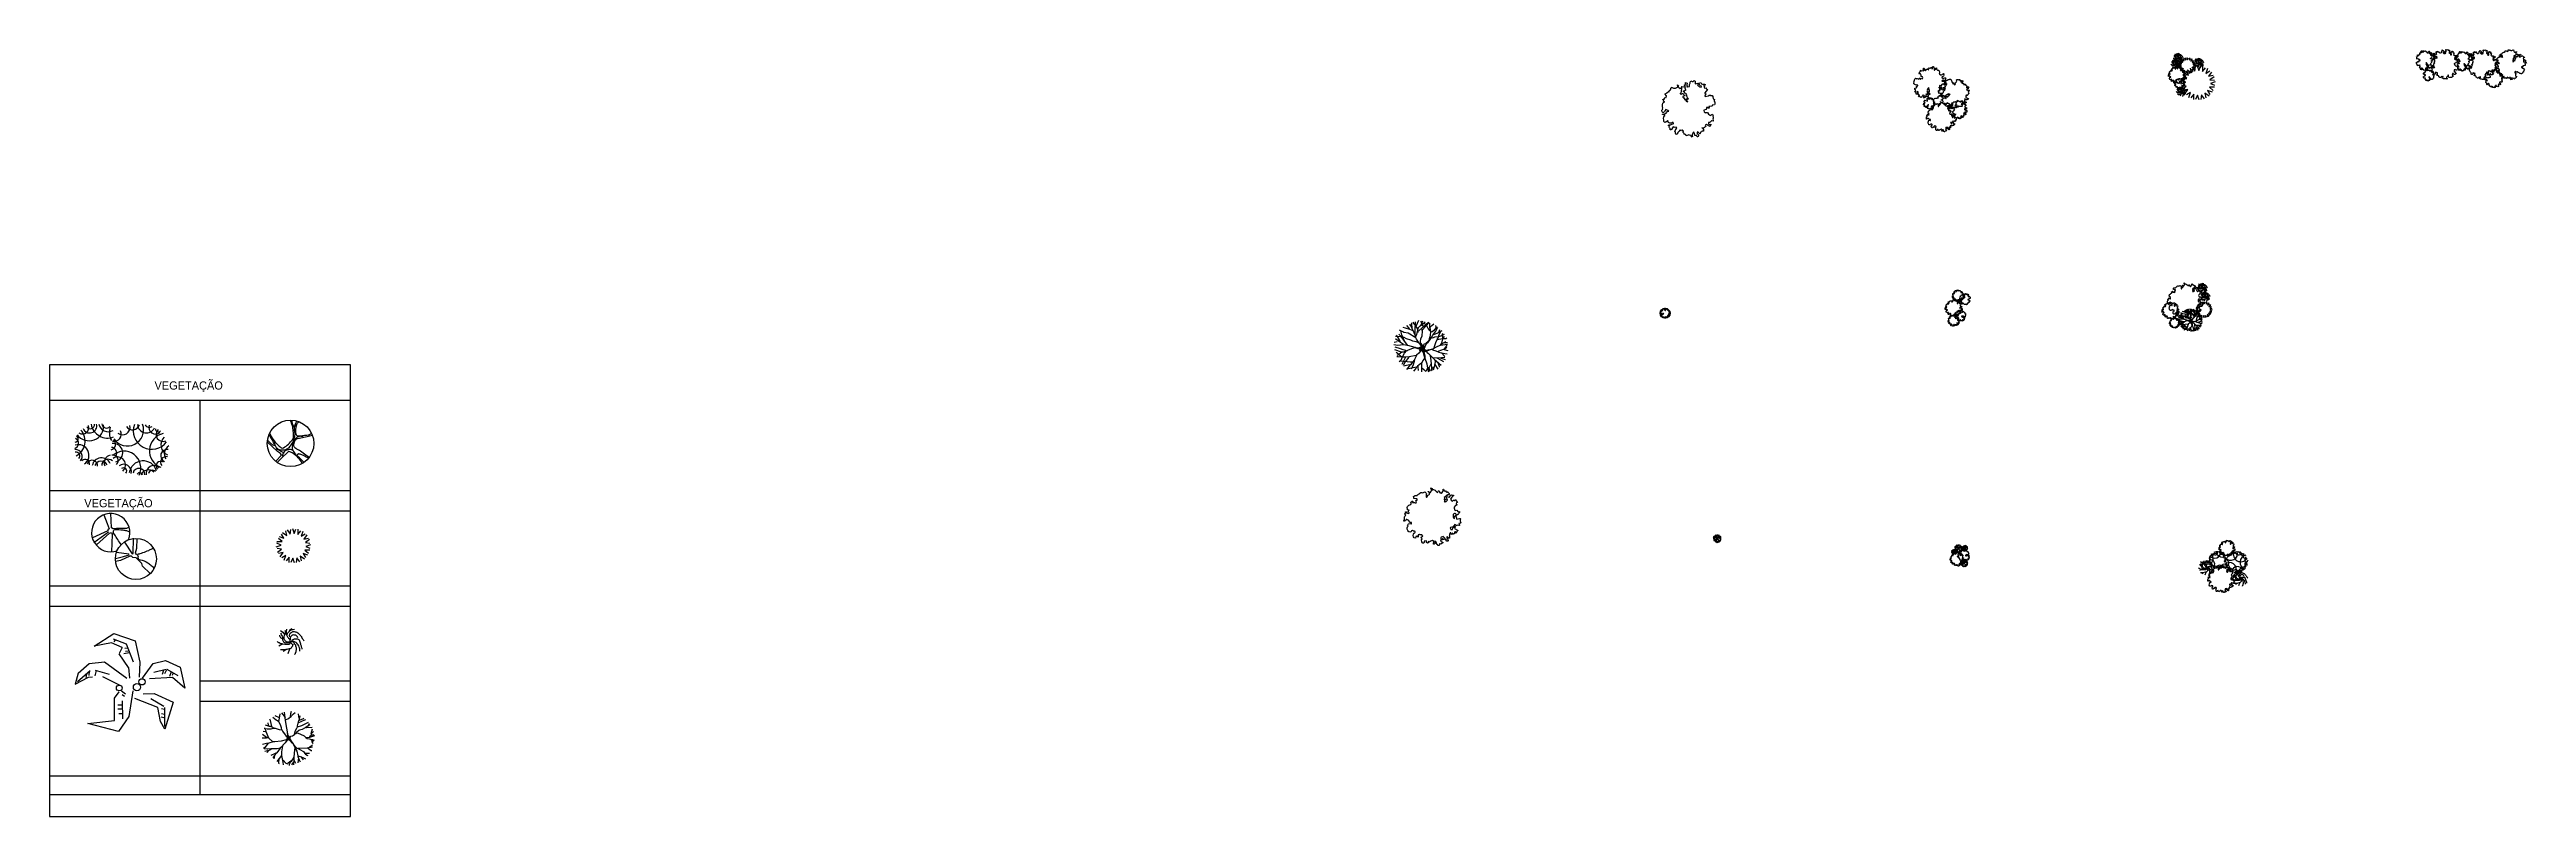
# Model space of a CAD drawing. Extents: x -65 to 116, y -35 to 21.
import ezdxf

# ---------------------------------------------------------------- set-up
doc = ezdxf.new("R2010")
doc.units = 0
doc.header["$LTSCALE"] = 100
doc.header["$MEASUREMENT"] = 0
doc.layers.get('0').update_dxf_attribs({"linetype": 'CONTINUOUS'})
doc.layers.add('P-ARVORE', color=2, linetype='CONTINUOUS')

msp = doc.modelspace()

# ---------------------------------------------------------------- texts
at = {"layer": 'P-ARVORE', "linetype": 'CONTINUOUS'}
for p in [(-57.12, -4.04), (-62.25, -12.64)]:
    msp.add_text('VEGETAÇÃO', height=0.6, dxfattribs=at).set_placement(p)

# ---------------------------------------------------------------- blocks, each defined once
blk = doc.blocks.new('P-1511')
at = {"layer": 'P-ARVORE', "linetype": 'CONTINUOUS'}
for centre, radius, start, end in [((-3.77, 1.81), 1.08, 216.4071, 4.944), ((-4.24, 1.7), 0.468, 236.4114, 19.3269), ((-3.71, 1.81), 0.512, 200.6805, 15.9305), ((-3.67, 1.91), 0.307, 211.949, 5.5679), ((-2.43, 2.12), 1.19, 188.8266, 293.0168), ((-2.36, 2.11), 0.716, 192.8158, 299.4524), ((-2.49, 1.99), 0.336, 183.9385, 320.1188), ((-0.96, 1.53), 1.18, 213.7572, 19.991), ((-1.31, 1.71), 0.544, 230.5624, 13.4857), ((-0.59, 2.06), 0.532, 212.7109, 342.6363), ((0.82, 1.46), 1.35, 160.1013, 323.3838), ((0.43, 1.96), 0.657, 184.377, 335.354), ((0.64, 2.05), 0.338, 208.2741, 306.4143), ((1.12, 1.74), 0.52, 164.7356, 308.2571), ((-4.92, 0.55), 0.392, 288.1344, 63.4376), ((-4.75, -0.4), 0.492, 315.6518, 94.491), ((-4.82, 0.87), 0.255, 281.9605, 58.2055), ((-4.54, -0.33), 0.777, 305.1426, 106.956), ((-5.24, 0.7), 1.19, 296.377, 42.5119), ((-1.16, 1.32), 1.12, 159.3592, 210.3273), ((-2.23, 0.47), 0.4, 282.4159, 51.8036), ((-2.16, -0.17), 0.423, 328.6043, 84.7887), ((-1.98, -0.15), 0.679, 284.0603, 97.8231), ((-1.93, 1.22), 0.527, 257.8763, 26.9762), ((1.94, 0), 1.29, 102.5321, 249.3303), ((1.3, 1.58), 0.202, 172.8402, 318.0416), ((1.64, 1.19), 0.504, 134.4341, 294.961), ((1.93, -0.36), 0.457, 79.4194, 245.9875), ((2.28, 0.43), 0.791, 135.0771, 246.2391), ((2.41, -0.22), 0.672, 121.7983, 212.1885), ((-4.71, -0.37), 0.279, 315.9619, 101.7568), ((-4.04, -0.95), 0.321, 346.0812, 138.5695), ((-3.52, -1.08), 0.387, 353.6781, 162.2848), ((-2.85, -1.2), 0.687, 23.0349, 169.6851), ((-2.88, -1.25), 0.486, 26.5009, 159.7434), ((-2.37, -1.09), 0.47, 48.3823, 178.3405), ((-2.05, -0.89), 0.603, 106.7588, 200.2021), ((-2.02, -0.71), 0.394, 310.4454, 99.8016), ((-1.21, -1.26), 1.23, 334.8246, 131.8507), ((-1.68, -1.04), 0.587, 311.0845, 124.0596), ((-1.23, -1.55), 0.561, 349.1357, 125.5399), ((-1.24, -1.48), 0.228, 319.9025, 130.4255), ((0.19, -1.77), 1.03, 17.4691, 171.6708), ((-0.12, -1.72), 0.437, 355.3033, 167.6991), ((-0.06, -1.84), 0.236, 17.8717, 144.8446), ((0.57, -2), 0.597, 47.8751, 155.3921), ((0.97, -1.65), 0.572, 46.1683, 191.6463), ((0.88, -1.72), 0.296, 45.7036, 169.993), ((1.47, -1.1), 0.329, 51.344, 226.7038), ((1.87, -0.83), 0.403, 77.3388, 218.2418)]:
    blk.add_arc(centre, radius, start, end, dxfattribs=at)
blk = doc.blocks.new('P-1513')
at = {"layer": 'P-ARVORE'}
for p, q in [((-2.76, 2.84), (-1.33, 3.76)), ((-1.33, 3.76), (0.23, 3.23)), ((-1.51, 3.09), (-2.76, 2.84)), ((-0.72, 2.74), (-1.51, 3.09)), ((-1.37, 3.37), (-0.43, 3.01)), ((-1.31, 3.15), (-1.22, 3.31)), ((-0.72, 2.74), (-0.94, 2.29)), ((-0.26, 1.27), (-0.94, 2.27)), ((-0.61, 2.29), (-0.21, 2.37)), ((-0.52, 2.68), (-0.32, 2.72)), ((-0.48, 2.47), (-0.28, 2.5)), ((-0.43, 3.01), (0.07, 1.68)), ((0.23, 3.23), (0.58, 1.66)), ((-3.94, 0.86), (-4.16, 0.05)), ((-4.16, 0.05), (-3.17, 0.58)), ((-3.99, 0.25), (-3.07, 1.05)), ((-3.94, 0.86), (-3.13, 1.56)), ((-3.35, 0.55), (-3.31, 0.8)), ((-3.17, 0.58), (-2.89, 0.6)), ((-3.13, 1.56), (-2.01, 1.68)), ((-3.13, 0.7), (-3.11, 1)), ((-2.69, 1.09), (-1.68, 0.8)), ((-2.69, 0.68), (-2.6, 1.05)), ((-2.16, 0.62), (-0.8, -0.06)), ((-2.01, 1.68), (-0.39, 0.5)), ((-0.26, 1.27), (-0.19, 0.5)), ((0.58, 1.66), (0.51, 0.58)), ((0.76, 0.5), (1.54, 1.58)), ((2.95, 0.55), (1.28, 0.45)), ((1.54, 1.58), (2.45, 1.8)), ((1.59, 0.94), (2.49, 1.15)), ((2.22, 0.8), (2.33, 1.11)), ((2.4, 0.84), (2.53, 1.13)), ((2.45, 1.8), (3.52, 1.31)), ((2.55, 1.15), (3.34, 0.7)), ((2.86, 0.96), (2.73, 0.62)), ((3.01, 0.88), (2.93, 0.7)), ((3.85, -0.24), (2.95, 0.55)), ((3.52, 1.31), (3.85, -0.24)), ((-1.29, -0.96), (-0.94, -0.51)), ((-1.29, -2.59), (-1.29, -0.96)), ((-0.71, -1.47), (-1.05, -1.47)), ((-0.71, -1.76), (-1.03, -1.76)), ((-0.48, -0.67), (-0.76, -0.45)), ((-0.56, -0.85), (-0.72, -0.71)), ((-0.72, -1.16), (-0.69, -2.47)), ((0.05, -0.42), (-0.23, -2.3)), ((1.89, -1.65), (0.2, -0.98)), ((0.8, -0.65), (1.61, -0.61)), ((2.33, -1.57), (1.37, -1)), ((1.61, -0.61), (3.01, -1.26)), ((2.09, -2.67), (1.89, -1.65)), ((2.16, -1.73), (2.36, -1.77)), ((2.36, -1.65), (2.36, -3.04)), ((3.01, -1.26), (2.4, -3.22)), ((-3.24, -2.82), (-1.29, -2.59)), ((-1, -3.39), (-3.24, -2.82)), ((-0.23, -2.3), (-1, -3.39)), ((-0.7, -2.1), (-0.96, -2.1)), ((2.4, -3.22), (2.09, -2.67)), ((2.13, -2.33), (2.33, -2.37)), ((2.16, -2.08), (2.36, -2.12))]:
    blk.add_line(p, q, dxfattribs=at)
for centre, radius in [((0.36, -0.16), 0.264), ((0.73, 0.23), 0.226), ((-0.93, -0.22), 0.211)]:
    blk.add_circle(centre, radius, dxfattribs=at)
blk = doc.blocks.new('P-1514')
at = {"layer": 'P-ARVORE', "linetype": 'CONTINUOUS'}
for points in [[(-1.08, -1.29), (-0.66, -0.86), (-0.73, -0.74), (-0.95, -0.59), (-1.68, 0.08)], [(0.07, 1.7), (0.15, 1.36), (0.21, 1.23), (0.28, 1.23), (0.36, 1.42), (0.46, 1.63)], [(-0.45, -0.71), (-1.04, -0.41)]]:
    blk.add_lwpolyline(points, dxfattribs=at)
for points in [[(-1.67, 0.24, 0.069767), (-1.5, 0.03, 0.075343), (-1.29, -0.1, 0.017121), (-1.14, -0.16, 0.437375), (-1.13, -0.16, 0.180652), (-1.13, -0.14, 0.008998), (-1.27, 0.13, 0.021992), (-1.4, 0.36, 0.019569), (-1.56, 0.6)], [(-1.52, 0.73, 0.053066), (-1.27, 0.28, 0.054125), (-0.94, -0.1, 0.018538), (-0.7, -0.3, 0.095687), (-0.65, -0.33, 0.204667), (-0.52, -0.32, 0.054842), (-0.16, -0.05, 0.039919), (0.14, 0.27, 0.112903), (0.21, 0.41, 0.06151), (0.22, 0.52, 0.017414), (0.2, 0.89, 0.048062), (0.13, 1.28, 0.041781), (-0.03, 1.7)], [(-1.19, 0.11, 0.16498), (-1.04, -0.29, 0.192089), (-0.72, -0.47, 0.066179), (-0.44, -0.47, 0.103776), (-0.28, -0.41, 0.070205), (-0.02, -0.21, 0.07375), (0.15, 0.05, 0.032497), (0.25, 0.29, 0.031226), (0.32, 0.55, 0.126952), (0.3, 0.91, -0.156923), (0.3, 1.19, -0.077961), (0.33, 1.25, -0.037859), (0.42, 1.36)], [(0.93, 0.47, 0.142629), (0.62, 0.51, 0.172938), (0.4, 0.39, 0.01891), (0.33, 0.31, 0.023322), (0.28, 0.24, 0.061557), (0.2, 0.06, 0.038554), (0.12, -0.24, 0.152403), (0.16, -0.5, 0.105657), (0.39, -0.8)], [(1.6, 0.58), (1.21, 0.48), (0.75, 0.38, -0.02916), (0.56, 0.35, 0.043631), (0.43, 0.32, 0.180614), (0.38, 0.28, 0.043112), (0.27, 0.08, 0.042067), (0.21, -0.11, 0.126596), (0.21, -0.17, 0.115155), (0.26, -0.25, 0.066658), (0.38, -0.36, 0.028668), (0.58, -0.47, -0.038412), (0.72, -0.55), (1.11, -0.84), (1.37, -1.01)], [(0.58, 1.59, 0.055311), (0.44, 1.36, 0.070606), (0.38, 1.16, 0.029419), (0.36, 0.91, 0.054109), (0.37, 0.78, 0.083026), (0.44, 0.6, 0.20934), (0.5, 0.55, 0.064082), (0.59, 0.54, 0.019397), (0.89, 0.57, 0.010015), (1.2, 0.61, 0.020513), (1.35, 0.63, 0.078252), (1.4, 0.66, 0.02993), (1.53, 0.74)], [(0.87, -1.47, 0.057513), (0.56, -1.05, 0.063292), (0.19, -0.74, 0.007374), (0.03, -0.64, 0.043636), (0, -0.63, 0.090874), (-0.13, -0.6, 0.177832), (-0.19, -0.63), (-0.63, -1.06), (-0.96, -1.37)], [(0.31, -0.78, 0.136671), (0.22, -0.57, 0.155075), (0.06, -0.46, 0.088836), (-0.09, -0.45, 0.067312), (-0.27, -0.49, 0.146314), (-0.49, -0.65, 0.136426), (-0.6, -0.93)], [(1.3, -1.1, 0.02177), (1.1, -0.97, 0.02855), (0.94, -0.89, 0.00962), (0.7, -0.8, 0.039153), (0.64, -0.78, 0.077167), (0.59, -0.77, 0.072221), (0.53, -0.79, 0.157909), (0.47, -0.84, 0.302669), (0.47, -0.88, 0.069584), (0.53, -0.94, -0.025018), (0.7, -1.1, -0.00837), (0.84, -1.25, -0.008302), (0.98, -1.39)]]:
    blk.add_lwpolyline(points, format="xyb", dxfattribs=at)
blk.add_circle((0, 0), 1.7, dxfattribs=at)
blk = doc.blocks.new('P-1515')
at = {"layer": 'P-ARVORE', "linetype": 'CONTINUOUS'}
for points in [[(-1.27, -0.04), (-0.91, 0.08), (-1.23, 0.22)], [(-1.23, 0.35), (-0.85, 0.36), (-1.11, 0.58)], [(-1.07, 0.71), (-0.71, 0.6), (-0.89, 0.89)], [(-0.81, 1), (-0.51, 0.79), (-0.58, 1.12)], [(-0.48, 1.2), (-0.25, 0.9), (-0.22, 1.24)], [(-0.09, 1.29), (0.03, 0.93), (0.16, 1.25)], [(0.3, 1.25), (0.3, 0.87), (0.53, 1.13)], [(0.66, 1.09), (0.54, 0.73), (0.84, 0.91)], [(0.95, 0.83), (0.73, 0.53), (1.07, 0.6)], [(1.15, 0.49), (0.85, 0.27), (1.19, 0.24)], [(1.23, 0.11), (0.88, -0.01), (1.19, -0.14)], [(-1.18, -0.42), (-0.88, -0.2), (-1.22, -0.16)], [(-0.98, -0.76), (-0.77, -0.45), (-1.1, -0.53)], [(-0.69, -1.02), (-0.58, -0.66), (-0.87, -0.83)], [(-0.33, -1.17), (-0.34, -0.8), (-0.56, -1.06)], [(0.06, -1.21), (-0.06, -0.86), (-0.2, -1.17)], [(0.44, -1.13), (0.22, -0.83), (0.18, -1.17)], [(0.78, -0.93), (0.47, -0.71), (0.55, -1.05)], [(1.04, -0.64), (0.68, -0.52), (0.85, -0.82)], [(1.19, -0.28), (0.82, -0.28), (1.08, -0.51)]]:
    blk.add_lwpolyline(points, dxfattribs=at)
blk = doc.blocks.new('P-1516')
at = {"layer": 'P-ARVORE', "linetype": 'CONTINUOUS'}
for points in [[(-0.81, 0.42, 0.052985), (-0.79, 0.36, 0.052985), (-0.76, 0.3, 0.072272), (-0.7, 0.23, 0.072272), (-0.62, 0.18)], [(-0.73, 0.57, -0.040463), (-0.65, 0.42, -0.053459), (-0.6, 0.3, -0.053778), (-0.59, 0.15, 0.074403), (-0.57, 0.04, 0.083198), (-0.51, -0.06, 0.138856), (-0.46, -0.11, 0.087891), (-0.39, -0.12, 0.033246), (-0.21, -0.11, 0.026612), (-0.13, -0.1, 0.02308), (-0.05, -0.08)], [(-0.29, 0.86, 0.081449), (-0.33, 0.61, 0.09931), (-0.28, 0.4, 0.125117), (-0.14, 0.22, -0.178086), (-0.05, 0.08, -0.063908), (-0.04, -0.03, -0.160442), (-0.06, -0.06, -0.214567), (-0.11, -0.09, -0.092896), (-0.25, -0.07, -0.065148), (-0.33, -0.03, -0.070956), (-0.39, 0.03, -0.142597), (-0.46, 0.18, -0.104069), (-0.44, 0.41, -0.070391), (-0.4, 0.5, 0.080024), (-0.37, 0.58, 0.087865), (-0.36, 0.67, 0.066949), (-0.39, 0.78)], [(-0.24, 0.49, -0.044682), (-0.19, 0.6, -0.061336), (-0.13, 0.67, -0.021398), (-0.07, 0.73, -0.018115), (0.01, 0.79, -0.088663), (0.12, 0.84, -0.065079), (0.28, 0.86)], [(-0.06, 0.31, -0.15415), (-0.06, 0.5, -0.182547), (0.04, 0.63, -0.042902), (0.14, 0.68, -0.07207), (0.2, 0.69, -0.06867), (0.33, 0.68, -0.072417), (0.45, 0.64, -0.053003), (0.61, 0.53, -0.069069), (0.71, 0.42, -0.011932), (0.77, 0.32, 0.009178), (0.86, 0.18, 0.010014), (0.91, 0.12, 0.005993), (0.99, 0.01)], [(0.53, 0.23, 0.136217), (0.44, 0.38, 0.157301), (0.3, 0.44, 0.070171), (0.16, 0.44, 0.12826), (0.09, 0.41, 0.062011), (0.04, 0.36, 0.051839), (0, 0.29, 0.104783), (-0.03, 0.2, 0.090519), (-0.01, 0.09)], [(0.09, 0.05, -0.067187), (0.2, 0.12, -0.073562), (0.3, 0.15, -0.093418), (0.56, 0.14, -0.25764), (0.63, 0.08), (0.7, -0.14, -0.005191), (0.77, -0.36, -0.004956), (0.83, -0.59)], [(-0.99, -0.02, 0.014301), (-0.9, -0.08, 0.022943), (-0.84, -0.11, 0.01032), (-0.67, -0.19, 0.037793), (-0.62, -0.21, 0.048958), (-0.56, -0.21, 0.011951), (-0.3, -0.22, 0.019564), (-0.14, -0.22, 0.041375), (-0.07, -0.21, 0.47666), (-0.04, -0.15, -0.807655), (0, -0.11, -0.028286), (0.03, -0.14, 0.019539), (0.07, -0.18, 0.017303), (0.12, -0.22, -0.025876), (0.15, -0.25, -0.231233), (0.16, -0.28, -0.068815), (0.13, -0.38, -0.084375), (0.07, -0.48, -0.099945), (-0.01, -0.55, -0.064332), (-0.11, -0.58, -0.022185), (-0.43, -0.63, -0.026795), (-0.57, -0.64, -0.020747), (-0.74, -0.63)], [(0.3, -0.99, 0.018161), (0.35, -0.9, 0.024951), (0.38, -0.83, 0.016538), (0.42, -0.68, 0.031277), (0.44, -0.6, 0.104913), (0.43, -0.49, 0.05326), (0.35, -0.28, 0.042497), (0.27, -0.16, 0.055782), (0.2, -0.08, 0.091303), (0.11, -0.03, 0.177252), (0.05, -0.03, 0.161184), (0.03, -0.05, 0.105355), (0.01, -0.1)], [(0.68, -0.73, 0.047683), (0.67, -0.56, 0.062885), (0.63, -0.44, 0.039218), (0.55, -0.28, 0.041534), (0.45, -0.16, 0.104965), (0.34, -0.08, 0.072228), (0.15, -0.02)]]:
    blk.add_lwpolyline(points, format="xyb", dxfattribs=at)
for points in [[(-0.73, 0.77), (-0.57, 0.65), (-0.45, 0.48)], [(-0.1, 0.7), (-0.03, 0.85), (0.11, 0.91)], [(-0.56, -0.21), (-0.86, -0.37)], [(-0.34, -0.63), (-0.55, -0.77)], [(-0.07, -0.59), (-0.19, -0.94)]]:
    blk.add_lwpolyline(points, dxfattribs=at)
blk = doc.blocks.new('P-1517')
at = {"layer": 'P-ARVORE'}
for p, q in [((-0.503, 1.84), (-0.251, 1.512)), ((0.2, 1.94), (0.134, 1.764)), ((0.357, 1.767), (0.477, 1.874)), ((-0.27, 1.707), (-0.27, 1.707)), ((-0.224, 1.312), (-0.166, 1.364)), ((-0.166, 1.364), (-0.056, 1.417)), ((-0.13, 0.084), (-0.05, 0.09)), ((-0.1, 0.077), (-0.046, 0.08)), ((-0.08, 0.034), (-0.1, 0.077)), ((-0.09, -0.056), (-0.08, 0.034)), ((-0.083, 0.067), (-0.023, 0.084)), ((-0.07, 0.04), (-0.083, 0.067)), ((-0.08, -0.06), (-0.07, 0.04)), ((-0.07, -0.063), (-0.06, 0.047)), ((-0.066, 0.054), (-0.023, 0.067)), ((-0.06, 0.047), (-0.066, 0.054)), ((-0.06, -0.073), (-0.05, 0.05)), ((-0.056, 1.417), (0.017, 1.464)), ((-0.05, 0.09), (-0.036, 0.11)), ((-0.05, 0.05), (-0.023, 0.05)), ((-0.05, -0.076), (-0.04, 0.04)), ((-0.046, 0.08), (-0.026, 0.1)), ((-0.04, 0.23), (-0.023, 0.17)), ((-0.036, 0.11), (-0.04, 0.23)), ((-0.04, 0.04), (0, 0.02)), ((-0.04, -0.066), (-0.03, 0.024)), ((-0.03, 0.147), (-0.03, 0.147)), ((-0.03, 0.024), (-0.01, 0.01)), ((-0.03, -0.056), (-0.02, 0)), ((-0.026, 0.1), (-0.026, 0.13)), ((-0.023, 0.17), (-0.01, 0.104)), ((-0.023, 0.1), (0.017, 0.06)), ((-0.023, 0.084), (0.01, 0.05)), ((-0.023, 0.067), (0.004, 0.04)), ((-0.023, 0.05), (0, 0.03)), ((-0.02, 0), (0, 0)), ((-0.01, 0.104), (0.024, 0.07)), ((-0.01, 0.01), (0.01, 0.01)), ((0, 0.03), (0.037, 0.03)), ((0, 0.02), (0.02, 0.02)), ((0, 0), (0, -0.056)), ((0.004, 0.04), (0.057, 0.04)), ((0.01, 0.05), (0.077, 0.05)), ((0.01, 0.01), (0.01, -0.066)), ((0.017, 1.464), (0.06, 1.487)), ((0.017, 0.06), (0.094, 0.064)), ((0.02, 0.02), (0.02, -0.076)), ((0.037, 0.03), (0.03, -0.076)), ((0.037, 0.08), (0.104, 0.094)), ((0.057, 0.04), (0.04, -0.003)), ((0.077, 0.05), (0.05, 0.004)), ((0.05, 0.004), (0.05, -0.063)), ((0.06, 1.487), (0.117, 1.53)), ((0.094, 0.064), (0.06, -0.02)), ((0.087, 0.02), (0.07, -0.023)), ((0.114, 0.087), (0.087, 0.02)), ((0.134, 1.764), (0.114, 1.567)), ((0.114, 1.567), (0.117, 1.53)), ((0.117, 1.53), (0.187, 1.587)), ((0.18, 0.13), (0.287, 0.164)), ((0.187, 1.587), (0.22, 1.62)), ((0.22, 1.62), (0.357, 1.767)), ((0.287, 0.164), (0.364, 0.207)), ((0.357, 1.767), (0.357, 1.767)), ((0.364, 0.207), (0.437, 0.267)), ((0.66, 0.824), (0.977, 0.93)), ((0.694, 1.77), (0.724, 1.587)), ((0.71, 1.087), (0.764, 1.147)), ((0.724, 1.587), (0.79, 1.427)), ((0.757, 1.294), (0.84, 1.34)), ((0.757, 1.294), (0.757, 1.294)), ((0.764, 1.147), (1.184, 1.33)), ((0.804, 0.57), (0.804, 0.57)), ((0.84, 1.34), (1.044, 1.41)), ((0.977, 0.93), (1.454, 1.157)), ((0.987, 0.624), (0.987, 0.624)), ((1.044, 1.41), (1.127, 1.464)), ((1.184, 1.33), (1.27, 1.364)), ((1.317, 0.757), (1.24, 0.77)), ((1.717, 0.774), (1.317, 0.757)), ((1.427, 0.89), (1.48, 0.924)), ((1.48, 0.924), (1.544, 0.974)), ((1.534, 0.117), (1.67, 0.237)), ((1.544, 0.974), (1.59, 0.99)), ((1.67, 0.237), (1.69, 0.324)), ((1.69, 0.324), (1.827, 0.48)), ((1.717, 0.774), (1.717, 0.774)), ((-0.093, -0.153), (-0.166, -0.24)), ((-0.166, -0.24), (-0.14, -0.16)), ((-0.163, -0.123), (-0.143, -0.096)), ((-0.13, -0.14), (-0.15, -0.123)), ((-0.14, -0.16), (-0.146, -0.14)), ((-0.143, -0.096), (-0.116, -0.083)), ((-0.14, -0.11), (-0.1, -0.083)), ((-0.116, -0.143), (-0.14, -0.11)), ((-0.08, -0.13), (-0.13, -0.17)), ((-0.13, -0.17), (-0.13, -0.14)), ((-0.116, -0.083), (-0.09, -0.056)), ((-0.116, -0.12), (-0.07, -0.063)), ((-0.086, -0.12), (-0.116, -0.143)), ((-0.11, -0.12), (-0.113, -0.123)), ((-0.07, -0.103), (-0.11, -0.12)), ((-0.1, -0.083), (-0.08, -0.06)), ((-0.003, -0.126), (-0.093, -0.153)), ((0.007, -0.106), (-0.086, -0.12)), ((-0.006, -0.116), (-0.08, -0.13)), ((-0.076, -0.093), (-0.06, -0.073)), ((0.047, -0.093), (-0.076, -0.093)), ((0.014, -0.096), (-0.07, -0.103)), ((0.02, -0.076), (-0.05, -0.076)), ((0.01, -0.066), (-0.04, -0.066)), ((0, -0.056), (-0.03, -0.056)), ((-0.01, -0.01), (-0.01, -0.046)), ((0.064, -0.133), (-0.006, -0.116)), ((0.117, -0.173), (-0.003, -0.126)), ((0.084, -0.13), (0.007, -0.106)), ((0.084, -0.12), (0.014, -0.096)), ((0.03, -0.076), (0.047, -0.093)), ((0.04, -0.003), (0.04, -0.07)), ((0.04, -0.07), (0.084, -0.12)), ((0.087, -0.176), (0.044, -0.153)), ((0.05, -0.063), (0.1, -0.126)), ((0.06, -0.02), (0.06, -0.056)), ((0.06, -0.056), (0.117, -0.13)), ((0.1, -0.156), (0.064, -0.133)), ((0.07, -0.023), (0.07, -0.05)), ((0.07, -0.05), (0.147, -0.14)), ((0.1, -0.126), (0.084, -0.13)), ((0.117, -0.13), (0.1, -0.156)), ((0.147, -0.14), (0.114, -0.15)), ((0.114, -0.15), (0.117, -0.173)), ((0.147, -0.196), (0.18, -0.183)), ((0.197, -0.236), (0.147, -0.196))]:
    blk.add_line(p, q, dxfattribs=at)
for points in [[(-0.023, 0.17), (-0.22, 1.28), (-0.25, 1.504), (-0.27, 1.707), (-0.3, 1.89)], [(-1.586, 0.03), (-1.64, -0.003), (-1.926, -0.003), (-1.926, -0.003)], [(-1.136, -0.266), (-1.436, -0.013), (-1.6, 0.034), (-1.89, 0.274)], [(-1.436, -0.013), (-1.636, 0.467), (-1.846, 0.48)], [(-1.636, 0.467), (-1.633, 0.507), (-1.676, 0.614), (-1.693, 0.694), (-1.773, 0.71)], [(-1.696, 0.697), (-1.566, 0.684), (-1.27, 0.687), (-1.116, 0.734), (-1.143, 0.77), (-1.313, 0.837), (-1.4, 0.857), (-1.47, 0.88), (-1.613, 0.91), (-1.67, 0.937)], [(-1.433, 0.884), (-1.453, 0.95), (-1.453, 0.95), (-1.49, 1.127)], [(-1.433, 0.884), (-1.43, 0.85)], [(-1.22, 0.804), (-1.23, 0.854), (-1.316, 1.274), (-1.353, 1.394)], [(-1.143, 0.77), (-0.906, 0.69), (-0.693, 0.637), (-0.483, 0.597)], [(-0.706, 1.177), (-0.8, 1.254), (-0.913, 1.307), (-1.133, 1.507)], [(-1.126, 0.727), (-1.083, 0.724), (-1.056, 0.724), (-0.906, 0.69)], [(-0.663, 1.48), (-0.963, 1.637)], [(-0.483, 0.597), (-0.52, 0.757), (-0.596, 0.97), (-0.69, 1.134), (-0.703, 1.207), (-0.666, 1.464), (-0.616, 1.784)], [(-0.483, 0.597), (-0.44, 0.514), (-0.176, 0.147), (-0.106, 0.097), (-0.05, 0.107), (-0.05, 0.107), (-0.083, 0.514)], [(-0.136, 0.114), (-0.113, 0.07), (-0.1, -0.023), (-0.143, -0.096), (-0.186, -0.143)], [(-0.023, 0.17), (0.032, 0.086), (0.071, 0.097), (0.18, 0.13)], [(0.18, 0.13), (0.114, 0.087), (0.08, -0.03), (0.104, -0.066), (0.18, -0.183)], [(1.494, 1.077), (1.484, 1.06), (1.45, 0.974), (1.427, 0.89), (1.29, 0.8), (1.267, 0.784), (1.177, 0.727), (1.177, 0.727), (0.987, 0.624), (0.804, 0.57), (0.757, 0.547), (0.59, 0.404), (0.5, 0.32), (0.437, 0.267), (0.427, 0.294), (0.507, 0.544), (0.61, 0.737), (0.66, 0.824), (0.66, 0.824), (0.664, 0.907), (0.71, 1.087), (0.757, 1.294), (0.794, 1.387), (0.82, 1.497), (0.86, 1.63)], [(0.61, 0.384), (0.697, 0.354), (1.09, 0.2), (1.147, 0.157), (1.25, 0.057), (1.307, 0.05), (1.52, 0.07), (1.57, 0.07), (1.777, 0.147), (1.854, 0.18), (1.9, 0.177)], [(1.25, 0.057), (1.277, 0.02), (1.3, 0.017), (1.36, -0.02), (1.53, -0.066), (1.757, -0.1), (1.874, -0.146)], [(1.69, 0.324), (1.654, 0.347), (1.75, 0.684)], [(1.67, 0.237), (1.827, 0.24), (1.867, 0.254)], [(-0.13, -0.17), (-0.18, -0.133), (-0.536, -0.216), (-0.993, -0.273), (-1.123, -0.28), (-1.443, -0.36), (-1.61, -0.396), (-1.896, -0.466)], [(-1.48, -0.376), (-1.56, -0.476), (-1.736, -0.68), (-1.82, -0.75)], [(0.297, -0.366), (0.14, -0.21), (0.044, -0.153), (-0.02, -0.136), (-0.13, -0.17), (-0.166, -0.24), (-0.233, -0.346), (-0.233, -0.346), (-0.403, -0.513), (-0.443, -0.59), (-0.603, -0.743), (-0.823, -0.78), (-1.073, -0.783), (-1.293, -0.796), (-1.5, -0.803), (-1.563, -0.813), (-1.766, -0.79)], [(-1.48, -0.926), (-1.53, -0.926), (-1.73, -0.967)], [(-1.22, -0.776), (-1.363, -0.873), (-1.48, -0.926), (-1.553, -1.023), (-1.58, -1.05)], [(-0.603, -0.743), (-0.86, -1.08), (-0.92, -1.096), (-0.963, -1.117), (-1.293, -1.266)], [(-0.86, -1.08), (-1.05, -1.3), (-1.146, -1.433)], [(-1.033, -1.28), (-1.063, -1.513)], [(-0.446, -0.56), (-0.52, -0.996), (-0.516, -1.283), (-0.853, -1.71)], [(-0.723, -1.553), (-0.706, -1.563), (-0.73, -1.756), (-0.72, -1.82), (-0.693, -1.85)], [(-0.516, -1.283), (-0.403, -1.756), (-0.4, -1.956)], [(-0.39, -1.62), (-0.39, -1.62), (-0.19, -1.843), (-0.07, -1.89)], [(0.217, -1.663), (0.09, -1.736), (-0.056, -1.863), (-0.1, -1.896)], [(0.147, -0.14), (0.37, -0.463), (0.48, -0.73), (0.427, -0.866), (0.427, -0.866), (0.394, -1.403), (0.274, -1.58), (0.184, -1.7), (0.127, -1.793), (0.06, -1.923), (0.037, -2.01)], [(0.354, -1.766), (0.334, -1.783), (0.22, -1.963)], [(0.394, -1.403), (0.387, -1.663), (0.354, -1.766), (0.364, -1.96)], [(0.37, -0.463), (0.564, -0.683), (0.64, -0.733), (0.737, -0.78), (0.82, -0.826), (1.094, -0.973), (1.094, -0.973), (1.194, -1.12), (1.234, -1.173), (1.36, -1.24), (1.41, -1.276)], [(0.39, -1.643), (0.47, -1.74), (0.52, -1.826)], [(0.464, -0.713), (0.6, -0.963), (0.684, -1.306), (0.69, -1.333), (0.767, -1.583), (0.857, -1.723)], [(0.724, -1.45), (0.67, -1.803), (0.67, -1.803)], [(0.684, -1.306), (0.914, -1.366), (1, -1.5), (1.077, -1.6)], [(0.7, -0.76), (0.737, -0.74), (0.83, -0.74), (1.357, -0.71), (1.397, -0.706), (1.45, -0.763), (1.664, -0.9), (1.694, -0.913)], [(0.914, -1.366), (1.107, -1.453), (1.24, -1.51)], [(1.194, -1.12), (1.24, -1.093), (1.49, -1.09), (1.527, -1.09)], [(1.404, -0.716), (1.537, -0.663), (1.647, -0.666), (1.759, -0.648)], [(1.537, -0.663), (1.58, -0.613), (1.694, -0.546), (1.744, -0.503)], [(1.837, -0.243), (1.66, -0.12), (1.674, -0.083)], [(1.794, -0.39), (1.794, -0.39), (1.737, -0.266), (1.74, -0.203), (1.75, -0.186)]]:
    blk.add_lwpolyline(points, dxfattribs=at)
blk = doc.blocks.new('P-1518')
at = {"layer": 'P-ARVORE'}
for p, q in [((-0.45, 0.017), (-0.344, 0.017)), ((-0.427, 0.003), (-0.374, 0.01)), ((-0.387, 0), (-0.217, -0.01)), ((-0.27, -0.047), (-0.387, 0)), ((-0.374, 0.01), (-0.224, 0)), ((-0.344, 0.017), (-0.18, 0.023)), ((-0.284, 0.46), (-0.117, 0.3)), ((-0.254, 0.02), (-0.11, 0.057)), ((-0.224, 0), (-0.074, 0.047)), ((-0.217, -0.01), (-0.067, 0.037)), ((-0.187, -0.013), (-0.03, 0.037)), ((-0.18, 0.023), (-0.05, 0.067)), ((-0.04, 0.183), (-0.174, 0.35)), ((-0.147, -0.027), (-0.017, 0.017)), ((-0.134, -0.01), (-0.024, 0.027)), ((-0.117, 0.3), (-0.077, 0.3)), ((-0.107, 0.29), (-0.07, 0.29)), ((-0.027, 0.187), (-0.107, 0.29)), ((-0.087, -0.023), (0.016, 0.033)), ((-0.084, 0.28), (-0.06, 0.25)), ((-0.074, 0.047), (-0.04, 0.06)), ((-0.07, 0.29), (-0.04, 0.233)), ((-0.067, 0.037), (-0.034, 0.05)), ((-0.067, -0.027), (0, 0)), ((-0.064, 0.313), (-0.037, 0.247)), ((-0.05, 0.067), (-0.034, 0.087)), ((-0.04, 0.233), (-0.01, 0.197)), ((-0.034, 0.087), (-0.04, 0.183)), ((-0.04, 0.06), (-0.024, 0.08)), ((-0.037, 0.247), (-0.007, 0.22)), ((-0.034, 0.05), (-0.014, 0.073)), ((-0.03, 0.207), (-0.027, 0.203)), ((-0.03, 0.037), (-0.004, 0.063)), ((-0.024, 0.08), (-0.027, 0.187)), ((-0.024, 0.25), (0.006, 0.22)), ((-0.024, 0.027), (0.006, 0.057)), ((-0.017, 0.173), (0.023, 0.133)), ((-0.014, 0.073), (-0.017, 0.173)), ((-0.017, 0.017), (0.016, 0.05)), ((-0.01, 0.197), (0.01, 0.163)), ((-0.007, 0.22), (0.003, 0.187)), ((-0.004, 0.143), (0.013, 0.123)), ((-0.004, 0.063), (-0.004, 0.143)), ((0, 0), (0.023, 0.023)), ((0.003, 0.187), (0.043, 0.147)), ((0.006, 0.22), (0.013, 0.193)), ((0.006, 0.077), (0.033, 0.053)), ((0.006, 0.057), (0.006, 0.077)), ((0.006, -0.01), (0.03, 0.013)), ((0.01, 0.163), (0.033, 0.137)), ((0.013, 0.123), (0.013, 0.087)), ((0.013, 0.087), (0.04, 0.063)), ((0.016, 0.05), (0.12, 0.043)), ((0.016, 0.033), (0.113, 0.033)), ((0.016, -0.017), (0.036, 0.003)), ((0.023, 0.133), (0.023, 0.093)), ((0.023, 0.093), (0.046, 0.073)), ((0.023, 0.023), (0.103, 0.023)), ((0.03, 0.013), (0.09, 0.013)), ((0.033, 0.137), (0.033, 0.1)), ((0.033, 0.1), (0.053, 0.083)), ((0.033, 0.053), (0.126, 0.053)), ((0.036, 0.003), (0.08, 0.003)), ((0.04, 0.063), (0.13, 0.067)), ((0.043, 0.147), (0.043, 0.107)), ((0.043, 0.107), (0.063, 0.093)), ((0.046, 0.073), (0.11, 0.073)), ((0.053, 0.083), (0.103, 0.083)), ((0.063, 0.093), (0.096, 0.093)), ((0.08, 0.003), (0.08, -0.08)), ((0.09, 0.013), (0.09, -0.107)), ((0.096, 0.093), (0.163, 0.16)), ((0.103, 0.083), (0.15, 0.133)), ((0.103, 0.023), (0.103, -0.137)), ((0.11, 0.073), (0.133, 0.097)), ((0.113, 0.033), (0.113, -0.13)), ((0.12, 0.043), (0.123, -0.123)), ((0.126, 0.053), (0.143, 0.04)), ((0.13, 0.067), (0.153, 0.05)), ((0.133, 0.097), (0.136, 0.077)), ((0.143, 0.04), (0.133, 0.013)), ((0.133, 0.013), (0.133, -0.117)), ((0.136, 0.077), (0.156, 0.063)), ((0.153, 0.05), (0.14, -0.077)), ((0.15, 0.133), (0.143, 0.09)), ((0.143, 0.09), (0.16, 0.073)), ((0.173, 0.063), (0.15, -0.037)), ((0.156, 0.063), (0.173, 0.063)), ((0.16, 0.073), (0.186, 0.073)), ((0.186, 0.073), (0.163, -0.01)), ((0.18, 0.01), (0.176, -0.093)), ((0.196, 0.083), (0.18, 0.01)), ((-0.277, -0.057), (-0.407, -0.003)), ((-0.294, -0.02), (-0.187, -0.013)), ((-0.264, -0.037), (-0.294, -0.02)), ((-0.134, -0.08), (-0.284, -0.067)), ((-0.127, -0.07), (-0.277, -0.057)), ((-0.117, -0.06), (-0.27, -0.047)), ((-0.11, -0.05), (-0.264, -0.037)), ((-0.247, -0.03), (-0.134, -0.01)), ((-0.104, -0.04), (-0.247, -0.03)), ((-0.124, -0.103), (-0.15, -0.09)), ((-0.15, -0.163), (-0.12, -0.127)), ((-0.11, -0.197), (-0.15, -0.163)), ((-0.097, -0.03), (-0.147, -0.027)), ((-0.11, -0.1), (-0.134, -0.08)), ((-0.13, -0.16), (-0.11, -0.133)), ((-0.097, -0.197), (-0.13, -0.16)), ((-0.1, -0.093), (-0.127, -0.07)), ((-0.12, -0.127), (-0.124, -0.103)), ((-0.09, -0.087), (-0.117, -0.06)), ((-0.114, -0.16), (-0.1, -0.14)), ((-0.09, -0.183), (-0.114, -0.16)), ((-0.08, -0.08), (-0.11, -0.05)), ((-0.11, -0.133), (-0.11, -0.1)), ((-0.11, -0.23), (-0.11, -0.197)), ((-0.07, -0.073), (-0.104, -0.04)), ((-0.1, -0.14), (-0.1, -0.093)), ((-0.024, -0.17), (-0.1, -0.237)), ((-0.1, -0.237), (-0.097, -0.197)), ((-0.06, -0.067), (-0.097, -0.03)), ((-0.094, -0.157), (-0.09, -0.087)), ((-0.077, -0.193), (-0.094, -0.157)), ((-0.084, -0.217), (-0.09, -0.183)), ((-0.05, -0.06), (-0.087, -0.023)), ((-0.034, -0.16), (-0.084, -0.217)), ((-0.08, -0.11), (-0.08, -0.08)), ((-0.044, -0.117), (-0.08, -0.11)), ((-0.04, -0.15), (-0.077, -0.193)), ((-0.077, -0.157), (-0.067, -0.16)), ((-0.07, -0.097), (-0.07, -0.073)), ((-0.034, -0.11), (-0.07, -0.097)), ((-0.044, -0.05), (-0.067, -0.027)), ((-0.06, -0.087), (-0.06, -0.067)), ((-0.027, -0.1), (-0.06, -0.087)), ((-0.03, -0.08), (-0.05, -0.08)), ((-0.047, -0.03), (0.006, -0.01)), ((-0.04, -0.037), (-0.047, -0.03)), ((-0.04, -0.07), (-0.044, -0.05)), ((-0.04, -0.14), (-0.044, -0.117)), ((-0.03, -0.053), (-0.04, -0.037)), ((-0.024, -0.07), (-0.04, -0.07)), ((0.04, -0.14), (-0.04, -0.14)), ((0.033, -0.15), (-0.04, -0.15)), ((-0.03, -0.13), (-0.034, -0.11)), ((0.026, -0.16), (-0.034, -0.16)), ((0.01, -0.09), (-0.03, -0.053)), ((-0.01, -0.11), (-0.03, -0.08)), ((0.046, -0.13), (-0.03, -0.13)), ((-0.02, -0.12), (-0.027, -0.1)), ((-0.024, -0.037), (0.016, -0.017)), ((0.02, -0.08), (-0.024, -0.037)), ((0, -0.1), (-0.024, -0.07)), ((0.023, -0.173), (-0.024, -0.17)), ((0.053, -0.12), (-0.02, -0.12)), ((0.06, -0.11), (-0.01, -0.11)), ((-0.007, -0.04), (0.023, -0.027)), ((0.026, -0.07), (-0.007, -0.04)), ((0.066, -0.1), (0, -0.1)), ((0.07, -0.09), (0.01, -0.09)), ((0.02, -0.047), (0.05, -0.017)), ((0.033, -0.06), (0.02, -0.047)), ((0.08, -0.08), (0.02, -0.08)), ((0.023, -0.027), (0.043, -0.007)), ((0.086, -0.25), (0.023, -0.173)), ((0.07, -0.07), (0.026, -0.07)), ((0.096, -0.243), (0.026, -0.16)), ((0.06, -0.06), (0.033, -0.06)), ((0.106, -0.237), (0.033, -0.15)), ((0.04, -0.05), (0.05, -0.033)), ((0.12, -0.233), (0.04, -0.14)), ((0.043, -0.007), (0.07, -0.007)), ((0.106, -0.197), (0.046, -0.13)), ((0.05, -0.017), (0.06, -0.017)), ((0.05, -0.033), (0.05, -0.05)), ((0.136, -0.217), (0.053, -0.12)), ((0.06, -0.017), (0.06, -0.06)), ((0.136, -0.2), (0.06, -0.11)), ((0.103, -0.137), (0.066, -0.1)), ((0.07, -0.007), (0.07, -0.07)), ((0.09, -0.107), (0.07, -0.09)), ((0.133, -0.39), (0.086, -0.25)), ((0.143, -0.383), (0.096, -0.243)), ((0.103, -0.137), (0.113, -0.147)), ((0.13, -0.24), (0.106, -0.197)), ((0.136, -0.343), (0.106, -0.237)), ((0.113, -0.13), (0.15, -0.187)), ((0.12, -0.16), (0.123, -0.163)), ((0.126, -0.28), (0.12, -0.233)), ((0.123, -0.123), (0.163, -0.183)), ((0.133, -0.253), (0.126, -0.28)), ((0.183, -0.187), (0.13, -0.24)), ((0.133, -0.117), (0.183, -0.187)), ((0.196, -0.19), (0.133, -0.253)), ((0.15, -0.187), (0.136, -0.2)), ((0.143, -0.21), (0.136, -0.217)), ((0.143, -0.26), (0.136, -0.343)), ((0.14, -0.077), (0.153, -0.127)), ((0.163, -0.183), (0.143, -0.21)), ((0.18, -0.23), (0.143, -0.26)), ((0.15, -0.037), (0.153, -0.103)), ((0.153, -0.267), (0.15, -0.383)), ((0.153, -0.103), (0.206, -0.177)), ((0.153, -0.127), (0.196, -0.19)), ((0.19, -0.24), (0.153, -0.267)), ((0.163, -0.01), (0.163, -0.097)), ((0.163, -0.097), (0.213, -0.167)), ((0.193, -0.26), (0.166, -0.3)), ((0.176, -0.093), (0.213, -0.15)), ((0.213, -0.193), (0.18, -0.23)), ((0.206, -0.25), (0.186, -0.25)), ((0.216, -0.203), (0.19, -0.24)), ((0.206, -0.177), (0.286, -0.19)), ((0.223, -0.213), (0.206, -0.233)), ((0.206, -0.233), (0.206, -0.25)), ((0.226, -0.227), (0.21, -0.263)), ((0.213, -0.167), (0.3, -0.183)), ((0.29, -0.2), (0.213, -0.193)), ((0.266, -0.203), (0.216, -0.203)), ((0.263, -0.213), (0.223, -0.213)), ((0.33, -0.267), (0.263, -0.213)), ((0.3, -0.227), (0.266, -0.203)), ((0.286, -0.19), (0.29, -0.2)), ((0.3, -0.183), (0.3, -0.227)), ((0.323, -0.173), (0.31, -0.193)), ((0.31, -0.193), (0.31, -0.227)), ((0.31, -0.227), (0.33, -0.243)), ((0.333, -0.18), (0.32, -0.207)), ((0.32, -0.207), (0.323, -0.223)), ((0.323, -0.223), (0.34, -0.23)), ((0.33, -0.243), (0.33, -0.267)), ((0.373, -0.187), (0.333, -0.18)), ((0.34, -0.23), (0.34, -0.27)), ((0.34, -0.27), (0.38, -0.327)), ((0.376, -0.213), (0.373, -0.187)), ((0.403, -0.2), (0.376, -0.213)), ((0.38, -0.17), (0.483, -0.147)), ((0.386, -0.197), (0.38, -0.17)), ((0.52, -0.14), (0.386, -0.197)), ((0.686, -0.1), (0.403, -0.2))]:
    blk.add_line(p, q, dxfattribs=at)
for points in [[(-0.707, 1.407), (-0.724, 1.837)], [(-0.287, 1.377), (-0.434, 1.623), (-0.567, 1.757), (-0.637, 1.88)], [(-0.494, 0.987), (-0.494, 1.407), (-0.48, 1.58), (-0.427, 1.59), (-0.214, 2.023)], [(-0.467, 1.567), (-0.454, 1.913)], [(-0.447, 0.84), (-0.39, 0.943), (-0.31, 1.183), (-0.25, 1.494), (-0.12, 1.61), (0.06, 1.753), (0.233, 1.9)], [(-0.317, 1.147), (-0.297, 1.133), (-0.234, 1.227), (0.1, 1.54), (0.04, 1.773), (-0.077, 1.95)], [(-0.05, 1.683), (0.066, 1.973)], [(0.03, 1.31), (0.303, 1.587), (0.536, 1.87)], [(0.1, 1.54), (0.476, 1.887)], [(0.153, 0.173), (0.173, 0.297), (0.32, 0.337), (0.373, 0.4), (0.483, 0.51), (0.543, 0.55), (0.563, 0.693), (0.623, 0.92), (0.623, 0.92), (0.646, 1.203), (0.596, 1.26), (0.473, 1.417), (0.373, 1.62), (0.356, 1.663), (0.266, 1.713), (0.153, 1.833)], [(0.646, 1.177), (0.62, 1.35), (0.58, 1.5), (0.58, 1.553), (0.59, 1.82)], [(-0.49, 0.023), (-1.02, 0.187), (-1.367, 0.24), (-1.747, 0.19), (-2.047, 0.223)], [(-1.794, 0.453), (-1.794, 0.453), (-2.024, 0.407)], [(-0.11, -0.23), (-0.15, -0.163), (-0.134, -0.08), (-0.15, -0.09), (-0.277, -0.057), (-0.414, -0.013), (-0.49, 0.023), (-0.684, -0.033), (-1.377, -0.297), (-1.48, -0.3), (-1.964, -0.14)], [(-1.34, 0.247), (-1.7, 0.49), (-1.84, 0.613), (-1.94, 0.65)], [(-1.164, -0.217), (-1.177, -0.18), (-1.367, -0.147), (-1.56, -0.07), (-1.94, 0.06)], [(-0.567, 0.027), (-0.254, 0.02), (-0.05, 0.083), (-0.047, 0.173), (-0.157, 0.31), (-0.294, 0.407), (-0.42, 0.447), (-0.657, 0.5), (-0.804, 0.58), (-1.117, 0.667), (-1.284, 0.753), (-1.467, 0.787), (-1.587, 0.807), (-1.917, 0.847)], [(-1.564, 0.397), (-1.617, 0.547), (-1.787, 0.833), (-1.844, 0.937)], [(-1.264, 0.497), (-1.484, 0.81), (-1.687, 1.017)], [(-0.194, 0.36), (-0.297, 0.497), (-0.38, 0.65), (-0.434, 0.75), (-1, 1.08), (-1.327, 1.137), (-1.387, 1.177), (-1.627, 1.293)], [(-1.02, 0.187), (-1.264, 0.497), (-1.467, 0.97), (-1.547, 1.25)], [(-0.637, 1.253), (-0.884, 1.36), (-1.184, 1.446), (-1.354, 1.497)], [(-0.9, 1.37), (-0.924, 1.443), (-1.1, 1.647)], [(-0.434, 0.75), (-0.5, 0.93), (-0.557, 1.113), (-0.64, 1.287), (-0.81, 1.607), (-0.874, 1.743)], [(-0.194, 0.36), (-0.11, 0.31), (-0.07, 0.337), (-0.094, 0.473), (-0.07, 0.663), (0.02, 0.893), (0.046, 1.227), (0.03, 1.31), (0.01, 1.48)], [(-0.07, 0.337), (0.033, 0.187), (0.063, 0.093), (0.15, 0.133), (0.153, 0.173)], [(0.206, 0.087), (0.18, 0.01), (0.176, -0.093), (0.233, -0.147), (0.323, -0.173), (0.476, -0.137), (0.616, -0.11), (0.77, -0.07), (0.776, -0.083)], [(0.206, 0.087), (0.366, 0.36), (0.456, 0.417), (0.55, 0.54), (0.656, 0.687), (0.713, 0.773), (0.813, 0.947), (1.013, 1.227), (1.106, 1.373), (1.166, 1.513)], [(0.596, 1.51), (0.726, 1.647), (0.88, 1.763)], [(0.67, 1.17), (0.763, 1.203), (0.913, 1.327), (1.09, 1.517), (1.126, 1.56)], [(0.703, 0.767), (0.793, 0.75), (0.956, 0.803), (1.213, 0.85), (1.473, 0.903), (1.656, 0.997)], [(0.776, -0.083), (0.913, 0.003), (1.16, 0.137), (1.363, 0.217), (1.873, 0.283)], [(0.87, 1.017), (0.933, 1), (1.236, 1.137), (1.316, 1.347)], [(0.913, 0.003), (0.896, 0.033), (0.93, 0.1), (1.013, 0.41), (1.13, 0.623), (1.163, 0.693), (1.213, 0.82), (1.25, 0.9), (1.41, 1.273)], [(1.08, 1.333), (1.053, 1.486), (1.01, 1.653)], [(1.123, 0.623), (1.513, 0.687), (1.626, 0.687), (1.766, 0.693)], [(1.136, -0.26), (1.393, -0.17), (1.643, -0.057), (1.826, 0.067)], [(1.25, 1.15), (1.493, 1.277)], [(1.333, 0.22), (1.426, 0.333), (1.473, 0.447), (1.54, 0.66), (1.64, 0.813), (1.66, 0.873)], [(1.333, 0.22), (1.463, 0.31), (1.63, 0.397), (1.756, 0.467)], [(1.526, 0.633), (1.536, 0.78), (1.48, 0.937), (1.526, 1.087)], [(1.606, 0.69), (1.766, 0.693), (1.828, 0.741)], [(1.643, 0.41), (1.883, 0.407)], [(1.683, -0.03), (1.856, 0.203)], [(-1.457, -0.317), (-1.554, -0.387), (-1.687, -0.467), (-1.814, -0.383), (-1.884, -0.317)], [(-1.677, -0.483), (-1.837, -0.557)], [(-0.407, -0.56), (-0.917, -0.647), (-1.274, -0.673), (-1.477, -0.67), (-1.72, -0.65), (-1.72, -0.65), (-1.817, -0.653)], [(-1.677, -0.483), (-1.457, -0.643)], [(-1.437, -0.683), (-1.54, -0.913), (-1.653, -1.005)], [(-0.684, -1.043), (-0.844, -1.027), (-1.297, -0.997), (-1.56, -0.97)], [(-1.2, -0.677), (-1.28, -0.867), (-1.367, -1.02), (-1.464, -1.217)], [(-1.404, -0.643), (-1.26, -0.38), (-1.114, -0.21), (-1.057, -0.177)], [(-0.947, -0.66), (-1.214, -1.013), (-1.367, -1.27)], [(-0.75, -1.217), (-1.12, -1.287), (-1.31, -1.337)], [(-0.85, -1.237), (-1.13, -1.577)], [(-0.4, -1.413), (-1, -1.513)], [(0.21, -0.75), (0.133, -0.433), (0.076, -0.257), (0.006, -0.18), (-0.11, -0.23), (-0.22, -0.377), (-0.39, -0.537), (-0.447, -0.64), (-0.564, -0.887), (-0.66, -1.007), (-0.834, -1.22)], [(-0.544, -0.85), (-0.55, -0.987), (-0.644, -1.24), (-0.7, -1.397), (-0.784, -1.55)], [(0.216, -0.72), (0.106, -0.887), (-0.02, -1.107), (-0.204, -1.223), (-0.314, -1.32), (-0.4, -1.413), (-0.437, -1.497), (-0.617, -1.69)], [(-0.304, -1.31), (-0.29, -1.397), (-0.26, -1.647)], [(-0.02, -1.107), (-0.027, -1.247), (-0.03, -1.457), (-0.024, -1.753)], [(-0.03, -1.457), (0, -1.457), (0.133, -1.577), (0.296, -1.73)], [(0.38, -0.327), (0.243, -0.223), (0.21, -0.263), (0.156, -0.293), (0.22, -0.6), (0.226, -0.753), (0.256, -0.883), (0.326, -1.007), (0.366, -1.153), (0.423, -1.477), (0.48, -1.747)], [(0.59, -0.507), (0.62, -0.727), (0.67, -1.157), (0.63, -1.243), (0.526, -1.42), (0.373, -1.58), (0.303, -1.717)], [(0.77, -0.127), (0.686, -0.1), (0.34, -0.23), (0.38, -0.327), (0.483, -0.4), (0.936, -0.837), (1.403, -1.26)], [(0.516, -1.437), (0.553, -1.687)], [(0.866, -1.397), (0.823, -1.443), (0.706, -1.56), (0.64, -1.66)], [(0.67, -1.157), (0.706, -1.447), (0.72, -1.653)], [(0.77, -0.07), (0.77, -0.127), (1.013, -0.21), (1.236, -0.297), (1.44, -0.353), (1.676, -0.413), (1.846, -0.42)], [(0.77, -0.69), (1.163, -0.72), (1.686, -0.677)], [(0.996, -0.9), (0.953, -1.14), (0.9, -1.38), (0.823, -1.633)], [(0.956, -1.197), (1.16, -1.543)], [(1.106, -0.717), (1.353, -0.857), (1.589, -0.983)], [(1.146, -1.01), (1.253, -1.327), (1.256, -1.403)], [(1.33, -0.72), (1.706, -0.83)], [(1.44, -0.353), (1.69, -0.62)], [(1.563, -0.09), (1.64, -0.123), (1.898, -0.185)]]:
    blk.add_lwpolyline(points, dxfattribs=at)
blk = doc.blocks.new('P-1519')
at = {"layer": 'P-ARVORE'}
blk.add_lwpolyline([(-1.34, 1.47), (-1.24, 1.47), (-1.19, 1.47, -0.241267), (-1.04, 1.6), (-1, 1.62), (-1, 1.65), (-0.93, 1.7), (-0.86, 1.68), (-0.83, 1.67), (-0.83, 1.67), (-0.74, 1.68), (-0.64, 1.75), (-0.53, 1.64), (-0.53, 1.64), (-0.51, 1.6, 0.173621), (-0.53, 1.38, 0.819804), (-0.44, 1.4, 0.238583), (-0.48, 1.48, -0.071987), (-0.33, 1.52, 0.4819), (-0.37, 1.74, -2.033354), (-0.34, 1.75, 0.200291), (-0.22, 1.68, -0.184711), (-0.16, 1.81, -0.06616), (-0.1, 1.86, -0.3357), (-0.2, 2.03, -0.100882), (-0.06, 1.91, -0.328139), (0.15, 1.81, 0.072455), (0.32, 1.7, -0.04539), (0.34, 1.78, -0.409035), (0.41, 1.81, -0.231707), (0.45, 1.71, 0.688344), (0.52, 1.68, 0.463342), (0.58, 1.63, 0.184456), (0.71, 1.92, -0.713964), (0.72, 1.93, -0.221181), (0.79, 1.81, -0.314247), (0.93, 1.75, 0.565236), (1.01, 1.74), (1.02, 1.76), (1.05, 1.72), (1.07, 1.68), (1.14, 1.61), (1.14, 1.54, -0.457949), (1.02, 1.54, -0.060847), (0.78, 1.33, 0.212505), (0.86, 1.21, -0.463173), (0.87, 1.16, -0.876877), (0.82, 1.17), (0.77, 1.21), (0.82, 1.07), (0.79, 1.04), (0.81, 1.02, -0.248601), (0.91, 1), (1.03, 1.12), (0.96, 1.33), (0.97, 1.4), (1.07, 1.38), (1.16, 1.34, 0.31059), (1.19, 1.41), (1.27, 1.5), (1.31, 1.51), (1.34, 1.5), (1.43, 1.5), (1.48, 1.48), (1.47, 1.44, 0.178742), (1.24, 1.21), (1.28, 1.12, -0.164562), (1.37, 1.04), (1.39, 1.05), (1.46, 1.13, -0.443973), (1.54, 1.1, 0.51332), (1.59, 1.15), (1.63, 1.15), (1.66, 1.13), (1.7, 1.02), (1.78, 1.01), (1.78, 1), (1.72, 0.95), (1.68, 0.95), (1.65, 0.87), (1.71, 0.81), (1.71, 0.79), (1.68, 0.75), (1.6, 0.73), (1.59, 0.71), (1.51, 0.63), (1.5, 0.55), (1.57, 0.4), (1.64, 0.37), (1.71, 0.41), (1.77, 0.31, 0.65472), (1.89, 0.3, -1.420327), (1.9, 0.28, -0.331438), (1.86, 0.21, -0.460688), (1.77, 0.11), (1.77, 0.07), (1.72, 0.06), (1.68, 0.03), (1.66, 0.03, 0.634345), (1.54, 0.15, 0.42075), (1.44, -0.04), (1.44, -0.1), (1.48, -0.18), (1.53, -0.2, -0.317469), (1.59, 0, -0.414214), (1.64, -0.03), (1.69, -0.18), (1.68, -0.21), (1.71, -0.25), (1.89, -0.21, -0.529528), (1.99, -0.25), (1.97, -0.27, 0.163749), (1.99, -0.52), (1.97, -0.55), (1.85, -0.57), (1.9, -0.67), (1.89, -0.72), (1.86, -0.73), (1.74, -0.7, -0.454874), (1.6, -0.67), (1.55, -0.65), (1.43, -0.82), (1.25, -0.87), (1.21, -0.9), (1.24, -0.94), (1.24, -0.97), (1.26, -0.99), (1.26, -1.01), (1.28, -1.02), (1.38, -1), (1.41, -0.91), (1.47, -0.85), (1.52, -0.85), (1.57, -0.8), (1.61, -0.8), (1.54, -0.95), (1.76, -1.06, -0.998765), (1.74, -1.12), (1.65, -1.29), (1.61, -1.28, 1.066056), (1.56, -1.18), (1.51, -1.32), (1.47, -1.36), (1.35, -1.29), (1.36, -1.35), (1.34, -1.37), (1.29, -1.34), (1.26, -1.26), (1.23, -1.26), (1.16, -1.37), (1.17, -1.4), (1.17, -1.45), (1.14, -1.46), (1.17, -1.51), (1.17, -1.59), (1.18, -1.61), (1.17, -1.64), (1.1, -1.64), (1.06, -1.56), (1.02, -1.55), (0.96, -1.57), (1.03, -1.68), (1.04, -1.78), (1.08, -1.8), (1.08, -1.83, -0.924966), (0.93, -1.78), (0.95, -1.73), (0.88, -1.74, -0.613567), (0.85, -1.66), (0.79, -1.59), (0.73, -1.56), (0.72, -1.53), (0.56, -1.58), (0.53, -1.62), (0.51, -1.67), (0.55, -1.69), (0.67, -1.67), (0.71, -1.7), (0.72, -1.74), (0.56, -1.78, 0.675596), (0.55, -1.88), (0.7, -1.96), (0.7, -1.97), (0.66, -2.02), (0.59, -2.03), (0.53, -2.09), (0.48, -2.05), (0.45, -2.07), (0.42, -2.17), (0.31, -2.17), (0.31, -2.14), (0.27, -2.13), (0.28, -2.08), (0.23, -2.05), (0.22, -1.96), (0.2, -1.96), (0.18, -1.9), (0.11, -1.86), (0.09, -2.03), (0.05, -2.08, -0.466507), (-0.01, -2.05), (0.02, -1.89), (-0.08, -1.82), (-0.23, -1.86), (-0.24, -1.9), (-0.32, -1.93), (-0.34, -1.92), (-0.38, -1.88), (-0.38, -1.99), (-0.43, -2.02), (-0.5, -1.96), (-0.51, -1.96), (-0.51, -1.86), (-0.53, -1.84), (-0.67, -1.87), (-0.68, -1.9), (-0.68, -1.95, -0.666205), (-0.8, -1.98), (-0.85, -1.92), (-0.87, -1.77), (-0.83, -1.7), (-0.88, -1.65), (-0.89, -1.57), (-0.81, -1.53), (-0.79, -1.49), (-0.86, -1.4), (-0.97, -1.39), (-1.01, -1.35), (-1.07, -1.4), (-1.12, -1.41), (-1.13, -1.57), (-1.21, -1.51), (-1.29, -1.52), (-1.32, -1.65), (-1.4, -1.61, -0.377852), (-1.43, -1.28, 0.377569), (-1.34, -1.21, 0.335227), (-1.38, -1.13), (-1.38, -1.13), (-1.47, -1.13), (-1.53, -1.08), (-1.61, -1.12), (-1.61, -1.12), (-1.65, -1.2), (-1.78, -1.19), (-1.83, -1.19), (-1.83, -1.15, -0.287376), (-1.9, -0.81), (-1.85, -0.76), (-1.89, -0.7), (-1.88, -0.66), (-1.85, -0.63), (-1.82, -0.59), (-1.69, -0.57), (-1.63, -0.6), (-1.6, -0.59), (-1.6, -0.49), (-1.73, -0.49), (-1.75, -0.47), (-1.8, -0.36, 0.302168), (-2, -0.29), (-2.01, -0.32), (-2.05, -0.38), (-2.11, -0.39), (-2.11, -0.41), (-2.16, -0.41), (-2.16, -0.38), (-2.12, -0.25), (-2.12, -0.11), (-2.1, -0.03), (-2.03, 0.03), (-2.04, 0.05), (-2.08, 0.07), (-2.09, 0.11), (-2.04, 0.18), (-2.03, 0.21), (-2.05, 0.25), (-2.04, 0.27), (-1.99, 0.27), (-1.97, 0.25), (-1.98, 0.22), (-1.98, 0.2), (-1.82, 0.16), (-1.77, 0.18), (-1.77, 0.2), (-1.82, 0.26), (-1.84, 0.31), (-1.78, 0.39), (-1.89, 0.42), (-1.89, 0.5), (-1.93, 0.55), (-1.93, 0.59), (-1.89, 0.66), (-1.88, 0.7), (-1.8, 0.77), (-1.73, 0.78), (-1.66, 0.82), (-1.63, 0.89), (-1.65, 0.99), (-1.59, 1.01), (-1.58, 1.04), (-1.55, 1.06), (-1.52, 1.05), (-1.53, 0.97), (-1.49, 0.95), (-1.38, 0.95), (-1.38, 0.95), (-1.34, 0.93), (-1.27, 0.94), (-1.25, 0.98), (-1.28, 1.03), (-1.27, 1.07), (-1.28, 1.11), (-1.27, 1.14), (-1.18, 1.14), (-1.19, 1.21), (-1.21, 1.23), (-1.43, 1.26), (-1.44, 1.33), (-1.45, 1.41), (-1.39, 1.46)], format="xyb", close=True, dxfattribs=at)
blk = doc.blocks.new('P-1520')
at = {"layer": 'P-ARVORE'}
blk.add_lwpolyline([(-0.04, 0.64), (-0.09, 0.68), (-0.09, 0.74), (-0.19, 0.83), (-0.17, 0.87), (0.01, 0.87), (-0.07, 0.95), (-0.08, 1.05), (-0.15, 1.09), (-0.12, 1.17), (-0.15, 1.23), (-0.2, 1.23), (-0.23, 1.29), (-0.3, 1.39), (-0.3, 1.39), (-0.38, 1.44), (-0.31, 1.46), (-0.17, 1.52), (-0.21, 1.55), (-0.23, 1.61), (-0.22, 1.68), (-0.27, 1.73), (-0.35, 1.75), (-0.26, 1.77), (-0.22, 1.82), (-0.29, 1.85), (-0.28, 1.89), (-0.23, 1.89), (-0.2, 1.95), (-0.22, 2.06), (-0.08, 2.02), (-0.11, 1.89), (-0.12, 1.83), (-0.08, 1.83), (-0.12, 1.75), (-0.06, 1.74), (0.08, 1.76), (0.09, 1.8), (0.09, 1.91), (0.13, 2.01), (0.14, 2.09), (0.19, 2.18), (0.27, 2.14), (0.32, 2.13), (0.36, 2.13), (0.42, 2.21), (0.5, 2.17), (0.5, 2.04), (0.5, 1.96), (0.59, 1.98), (0.69, 2.01), (0.73, 1.94), (0.67, 1.87), (0.74, 1.81), (0.81, 1.74), (0.93, 1.73), (0.97, 1.79), (0.87, 1.81), (0.78, 1.97), (0.81, 2.03), (0.84, 2.03), (0.9, 2.07), (0.95, 1.97), (1.03, 1.94), (1.17, 1.94), (1.25, 1.9), (1.17, 1.87), (1.11, 1.84), (1.17, 1.74), (1.16, 1.71), (1.21, 1.65), (1.31, 1.67), (1.31, 1.63), (1.34, 1.57), (1.39, 1.55), (1.21, 1.32), (1.21, 1.29), (1.31, 1.21), (1.23, 1.13), (1.2, 1.07), (1.23, 1.04), (1.44, 1.1), (1.47, 1.09), (1.52, 1.13), (1.56, 1.12), (1.58, 1.16), (1.65, 1.11), (1.74, 1.12), (1.8, 1.03), (1.82, 0.88), (1.9, 0.83), (1.88, 0.74), (1.88, 0.74), (1.89, 0.67), (1.94, 0.64), (1.93, 0.48), (1.9, 0.43), (1.75, 0.42), (1.74, 0.36), (1.72, 0.34), (1.57, 0.31), (1.5, 0.32), (1.51, 0.19), (1.45, 0.18), (1.35, 0.26), (1.33, 0.22), (1.3, 0.09), (1.13, 0.05), (1.13, 0.02), (1.15, -0.09), (1.24, -0.15), (1.27, -0.12), (1.4, -0.12), (1.41, -0.13), (1.47, -0.26), (1.55, -0.29), (1.6, -0.35), (1.7, -0.3), (1.72, -0.26), (1.79, -0.31), (1.82, -0.39), (1.8, -0.43), (1.81, -0.47), (1.81, -0.54), (1.78, -0.61), (1.81, -0.7), (1.81, -0.75), (1.71, -0.73), (1.7, -0.74), (1.59, -0.84), (1.54, -0.85), (1.47, -0.87), (1.47, -0.96), (1.55, -1), (1.64, -0.98), (1.65, -1), (1.59, -1.13), (1.56, -1.15), (1.41, -1.06), (1.33, -1), (1.27, -1.02), (1.23, -1.06), (1.27, -1.15), (1.21, -1.21), (1.19, -1.23), (1.13, -1.25), (1.11, -1.28), (0.98, -1.26), (1.04, -1.28), (1.1, -1.37), (1.1, -1.48), (1, -1.48), (0.96, -1.51), (0.96, -1.54), (0.89, -1.57), (0.86, -1.66), (0.83, -1.69), (0.72, -1.57), (0.68, -1.55), (0.64, -1.62), (0.65, -1.66), (0.75, -1.76), (0.74, -1.84), (0.72, -1.88), (0.67, -1.91), (0.64, -1.91), (0.61, -1.82), (0.58, -1.81), (0.47, -1.8), (0.47, -1.8), (0.46, -1.68), (0.46, -1.68), (0.39, -1.56), (0.35, -1.58), (0.31, -1.68), (0.29, -1.73), (0.28, -1.77), (0.29, -1.82), (0.3, -1.88), (0.24, -1.93), (0.25, -1.9), (0.21, -1.83), (0.17, -1.82), (0.07, -1.78), (0.03, -1.74), (-0.01, -1.78), (-0.15, -1.83), (-0.17, -1.79), (-0.23, -1.73), (-0.31, -1.7), (-0.31, -1.66), (-0.33, -1.63), (-0.38, -1.58), (-0.4, -1.54), (-0.36, -1.51), (-0.36, -1.48), (-0.43, -1.43), (-0.47, -1.42), (-0.51, -1.46), (-0.6, -1.42), (-0.62, -1.42), (-0.68, -1.49), (-0.74, -1.57), (-0.76, -1.6), (-0.8, -1.67), (-0.82, -1.73), (-0.88, -1.71), (-0.93, -1.64), (-0.93, -1.57), (-0.98, -1.52), (-0.96, -1.44), (-0.9, -1.35), (-0.88, -1.33), (-0.84, -1.26), (-0.89, -1.21), (-1.03, -1.23), (-1.04, -1.21), (-1.11, -1.18), (-1.16, -1.25), (-1.24, -1.37), (-1.28, -1.4), (-1.33, -1.39), (-1.33, -1.3), (-1.38, -1.26), (-1.4, -1.2), (-1.38, -1.14), (-1.44, -1.11), (-1.46, -1.05), (-1.41, -1.04), (-1.31, -1.02), (-1.2, -0.99), (-1.11, -0.96), (-1.09, -0.94), (-1.12, -0.84), (-1.18, -0.89), (-1.25, -0.91), (-1.36, -0.9), (-1.45, -0.87), (-1.49, -0.81), (-1.48, -0.74), (-1.52, -0.73), (-1.58, -0.79), (-1.69, -0.85), (-1.75, -0.83), (-1.78, -0.78), (-1.78, -0.67), (-1.82, -0.57), (-1.79, -0.44), (-1.81, -0.43), (-1.73, -0.35), (-1.73, -0.32), (-1.79, -0.29), (-1.88, -0.27), (-1.9, -0.24), (-1.76, -0.23), (-1.66, -0.2), (-1.6, -0.16), (-1.61, -0.11), (-1.51, -0.04), (-1.42, -0.04), (-1.47, 0.02), (-1.54, 0.05), (-1.65, 0.1), (-1.65, 0.08), (-1.72, -0.01), (-1.74, -0.06), (-1.81, -0.12), (-1.84, -0.14), (-1.92, -0.07), (-1.93, -0.02), (-1.94, 0.04), (-1.89, 0.1), (-1.87, 0.14), (-1.91, 0.19), (-1.86, 0.24), (-1.88, 0.28), (-1.9, 0.3), (-1.88, 0.34), (-1.88, 0.43), (-1.86, 0.55), (-1.78, 0.62), (-1.73, 0.64), (-1.81, 0.7), (-1.78, 0.74), (-1.86, 0.8), (-1.86, 0.83), (-1.8, 0.87), (-1.74, 0.87), (-1.69, 0.99), (-1.63, 0.98), (-1.59, 1.08), (-1.62, 1.11), (-1.7, 1.22), (-1.69, 1.23), (-1.6, 1.29), (-1.57, 1.32), (-1.57, 1.32), (-1.45, 1.41), (-1.4, 1.39), (-1.37, 1.5), (-1.34, 1.5), (-1.3, 1.53), (-1.3, 1.53), (-1.26, 1.69), (-1.25, 1.7), (-1.2, 1.71), (-1.22, 1.73), (-1.08, 1.66), (-0.97, 1.64), (-0.93, 1.66), (-0.79, 1.73), (-0.78, 1.76), (-0.79, 1.9), (-0.73, 1.84), (-0.77, 1.76), (-0.72, 1.73), (-0.66, 1.68), (-0.6, 1.63), (-0.55, 1.66), (-0.5, 1.69), (-0.46, 1.76), (-0.49, 1.64), (-0.52, 1.41), (-0.55, 1.32), (-0.61, 1.27), (-0.6, 1.23), (-0.51, 1.2), (-0.44, 1.25), (-0.38, 1.25), (-0.34, 1.17), (-0.27, 1.12), (-0.29, 1.09), (-0.4, 1.05), (-0.41, 1), (-0.33, 0.94), (-0.27, 0.86), (-0.29, 0.82), (-0.2, 0.8), (-0.15, 0.71), (-0.1, 0.68), (-0.04, 0.64)], dxfattribs=at)
blk = doc.blocks.new('P-1611')
at = {"layer": 'P-ARVORE'}
blk.add_lwpolyline([(-0.09, -0.01), (-0.09, -0.02), (-0.1, -0.02), (-0.12, -0.04), (-0.12, -0.03), (-0.13, 0), (-0.14, -0.02), (-0.16, -0.02), (-0.16, -0.03), (-0.17, -0.03), (-0.18, -0.03), (-0.18, -0.04), (-0.19, -0.05), (-0.21, -0.06), (-0.21, -0.06), (-0.22, -0.07), (-0.22, -0.06), (-0.23, -0.04), (-0.24, -0.05), (-0.25, -0.05), (-0.26, -0.05), (-0.27, -0.06), (-0.27, -0.07), (-0.27, -0.06), (-0.28, -0.05), (-0.29, -0.06), (-0.29, -0.06), (-0.29, -0.05), (-0.3, -0.05), (-0.32, -0.05), (-0.32, -0.03), (-0.29, -0.03), (-0.28, -0.04), (-0.28, -0.03), (-0.27, -0.03), (-0.27, -0.02), (-0.27, 0), (-0.28, 0), (-0.3, 0), (-0.32, 0), (-0.33, 0), (-0.34, 0.01), (-0.34, 0.03), (-0.34, 0.03), (-0.34, 0.04), (-0.35, 0.05), (-0.35, 0.06), (-0.33, 0.07), (-0.31, 0.07), (-0.32, 0.08), (-0.32, 0.1), (-0.31, 0.1), (-0.3, 0.1), (-0.29, 0.11), (-0.28, 0.12), (-0.28, 0.14), (-0.29, 0.15), (-0.29, 0.13), (-0.32, 0.11), (-0.33, 0.12), (-0.33, 0.12), (-0.34, 0.13), (-0.32, 0.14), (-0.32, 0.15), (-0.32, 0.18), (-0.31, 0.19), (-0.3, 0.18), (-0.3, 0.17), (-0.28, 0.18), (-0.28, 0.18), (-0.27, 0.19), (-0.27, 0.2), (-0.27, 0.2), (-0.26, 0.21), (-0.25, 0.22), (-0.21, 0.19), (-0.21, 0.19), (-0.2, 0.21), (-0.18, 0.2), (-0.17, 0.19), (-0.17, 0.2), (-0.18, 0.23), (-0.18, 0.24), (-0.19, 0.24), (-0.18, 0.25), (-0.19, 0.25), (-0.18, 0.27), (-0.19, 0.28), (-0.17, 0.29), (-0.15, 0.3), (-0.14, 0.31), (-0.12, 0.31), (-0.12, 0.31), (-0.11, 0.31), (-0.11, 0.32), (-0.08, 0.32), (-0.07, 0.32), (-0.07, 0.29), (-0.06, 0.29), (-0.06, 0.29), (-0.05, 0.26), (-0.05, 0.25), (-0.03, 0.25), (-0.03, 0.24), (-0.04, 0.23), (-0.03, 0.22), (-0.01, 0.22), (0, 0.19), (0, 0.19), (0.02, 0.2), (0.03, 0.21), (0.02, 0.22), (0.02, 0.24), (0.03, 0.24), (0.05, 0.25), (0.05, 0.26), (0.06, 0.27), (0.05, 0.29), (0.04, 0.29), (0.05, 0.31), (0.06, 0.31), (0.07, 0.31), (0.08, 0.31), (0.09, 0.31), (0.1, 0.31), (0.11, 0.31), (0.12, 0.31), (0.12, 0.3), (0.12, 0.29), (0.14, 0.28), (0.14, 0.27), (0.15, 0.26), (0.16, 0.26), (0.17, 0.27), (0.16, 0.29), (0.17, 0.29), (0.19, 0.28), (0.19, 0.28), (0.18, 0.25), (0.17, 0.24), (0.17, 0.23), (0.18, 0.22), (0.2, 0.23), (0.21, 0.22), (0.21, 0.22), (0.21, 0.21), (0.22, 0.2), (0.22, 0.18), (0.22, 0.19), (0.23, 0.2), (0.25, 0.2), (0.25, 0.19), (0.26, 0.18), (0.26, 0.18), (0.27, 0.17), (0.29, 0.16), (0.29, 0.16), (0.27, 0.14), (0.27, 0.13), (0.28, 0.13), (0.29, 0.13), (0.3, 0.15), (0.31, 0.15), (0.32, 0.14), (0.33, 0.14), (0.33, 0.13), (0.31, 0.13), (0.31, 0.12), (0.31, 0.1), (0.31, 0.1), (0.29, 0.1), (0.29, 0.1), (0.27, 0.09), (0.28, 0.08), (0.29, 0.07), (0.3, 0.07), (0.31, 0.07), (0.32, 0.07), (0.33, 0.08), (0.34, 0.07), (0.33, 0.07), (0.32, 0.06), (0.32, 0.05), (0.31, 0.03), (0.31, 0.03), (0.31, 0.02), (0.32, 0), (0.32, -0.01), (0.31, -0.01), (0.3, -0.03), (0.3, -0.03), (0.29, -0.03), (0.28, -0.04), (0.28, -0.04), (0.27, -0.04), (0.27, -0.04), (0.26, -0.05), (0.26, -0.06), (0.27, -0.06), (0.26, -0.08), (0.26, -0.08), (0.27, -0.09), (0.29, -0.1), (0.29, -0.1), (0.3, -0.11), (0.31, -0.11), (0.31, -0.12), (0.3, -0.13), (0.29, -0.13), (0.28, -0.14), (0.27, -0.14), (0.25, -0.13), (0.25, -0.13), (0.24, -0.12), (0.23, -0.13), (0.23, -0.15), (0.23, -0.15), (0.23, -0.17), (0.24, -0.17), (0.26, -0.19), (0.26, -0.19), (0.26, -0.2), (0.25, -0.2), (0.24, -0.21), (0.23, -0.21), (0.22, -0.21), (0.22, -0.22), (0.21, -0.23), (0.21, -0.22), (0.2, -0.2), (0.19, -0.18), (0.19, -0.17), (0.19, -0.17), (0.17, -0.17), (0.18, -0.18), (0.18, -0.19), (0.18, -0.21), (0.18, -0.23), (0.17, -0.23), (0.16, -0.23), (0.16, -0.24), (0.17, -0.25), (0.18, -0.27), (0.18, -0.28), (0.17, -0.28), (0.15, -0.28), (0.13, -0.29), (0.11, -0.29), (0.11, -0.29), (0.1, -0.28), (0.09, -0.28), (0.09, -0.29), (0.08, -0.3), (0.08, -0.31), (0.08, -0.29), (0.07, -0.27), (0.06, -0.26), (0.05, -0.26), (0.04, -0.25), (0.04, -0.23), (0.03, -0.24), (0.03, -0.25), (0.02, -0.27), (0.02, -0.27), (0.04, -0.28), (0.05, -0.28), (0.06, -0.3), (0.06, -0.3), (0.05, -0.31), (0.04, -0.32), (0.03, -0.32), (0.02, -0.31), (0.01, -0.31), (0.01, -0.31), (0, -0.31), (-0.01, -0.31), (-0.01, -0.31), (-0.02, -0.31), (-0.03, -0.31), (-0.05, -0.31), (-0.07, -0.3), (-0.07, -0.29), (-0.08, -0.3), (-0.09, -0.3), (-0.09, -0.31), (-0.1, -0.31), (-0.11, -0.3), (-0.11, -0.29), (-0.13, -0.29), (-0.13, -0.28), (-0.14, -0.27), (-0.15, -0.28), (-0.17, -0.29), (-0.17, -0.29), (-0.18, -0.28), (-0.18, -0.27), (-0.18, -0.27), (-0.2, -0.25), (-0.2, -0.24), (-0.22, -0.24), (-0.22, -0.23), (-0.22, -0.23), (-0.22, -0.23), (-0.25, -0.22), (-0.25, -0.22), (-0.25, -0.21), (-0.25, -0.22), (-0.25, -0.19), (-0.24, -0.17), (-0.25, -0.17), (-0.26, -0.15), (-0.26, -0.14), (-0.29, -0.15), (-0.28, -0.14), (-0.27, -0.14), (-0.26, -0.13), (-0.25, -0.12), (-0.25, -0.11), (-0.25, -0.11), (-0.26, -0.1), (-0.27, -0.09), (-0.25, -0.09), (-0.21, -0.1), (-0.2, -0.1), (-0.19, -0.11), (-0.18, -0.11), (-0.17, -0.09), (-0.18, -0.08), (-0.18, -0.07), (-0.17, -0.07), (-0.16, -0.05), (-0.16, -0.06), (-0.15, -0.07), (-0.14, -0.08), (-0.13, -0.06), (-0.12, -0.05), (-0.11, -0.05), (-0.11, -0.04), (-0.1, -0.03), (-0.09, -0.02), (-0.09, -0.01)], dxfattribs=at)
blk.add_circle((0, 0), 0.364, dxfattribs=at)
for start, end in [(178.8238, 20.9299), (159.789, 168.7139), (144.0609, 147.5229), (123.7859, 141.7338), (115.7866, 117.8888), (109.4777, 112.5074), (60.1401, 107.2006), (25.7672, 55.196)]:
    blk.add_arc((0, 0), 0.334, start, end, dxfattribs=at)
blk = doc.blocks.new('P-1612')
at = {"layer": 'P-ARVORE'}
for p, q in [((-0.07, 0.29), (-0.03, 0.24)), ((-0.04, 0.27), (-0.04, 0.27)), ((-0.03, 0.21), (-0.02, 0.22)), ((-0.02, 0.22), (-0.01, 0.23)), ((-0.02, 0.03), (0, 0.03)), ((-0.02, 0), (-0.01, 0)), ((-0.02, 0), (-0.01, 0)), ((-0.01, 0.23), (0.01, 0.24)), ((-0.01, 0.02), (0, 0.03)), ((-0.01, 0.03), (0, 0.03)), ((-0.01, 0.02), (-0.01, 0.03)), ((-0.01, 0.02), (-0.01, 0.02)), ((-0.01, 0.02), (0, 0.02)), ((-0.01, 0), (-0.01, 0.02)), ((-0.01, 0.01), (-0.01, 0.02)), ((-0.01, 0), (0, 0.02)), ((-0.01, 0), (-0.01, 0.02)), ((-0.01, 0.02), (-0.01, 0.02)), ((-0.01, 0), (-0.01, 0.01)), ((-0.01, 0), (-0.01, 0)), ((-0.01, 0), (-0.01, 0)), ((-0.01, 0), (-0.01, 0)), ((0, 0.03), (0, 0.05)), ((0, 0.05), (0, 0.04)), ((0, 0.04), (0, 0.03)), ((0, 0.04), (0, 0.04)), ((0, 0.03), (0, 0.03)), ((0, 0.03), (0, 0.03)), ((0, 0.03), (0, 0.03)), ((0, 0.03), (0.01, 0.02)), ((0, 0.03), (0.01, 0.02)), ((0, 0.03), (0, 0.02)), ((0, 0.02), (0.01, 0.02)), ((0, 0.02), (0, 0.02)), ((0, 0.02), (0, 0)), ((0, 0), (0, 0.02)), ((0, 0.02), (0, 0.02)), ((0, 0), (0, 0.02)), ((0, 0.02), (0, 0.02)), ((0, 0.02), (0, 0.02)), ((0, 0.02), (0.01, 0.02)), ((0, 0.02), (0.01, 0.02)), ((0, 0.02), (0.01, 0.02)), ((0, 0.02), (0, 0.02)), ((0, 0.02), (0, 0.02)), ((0, 0.01), (0, 0.01)), ((0, 0.01), (0, 0.01)), ((0, 0.01), (0, 0.01)), ((0, 0.01), (0, 0.01)), ((0, 0.01), (0, 0.01)), ((0, 0), (0, 0)), ((0.01, 0), (0, 0)), ((0.01, 0.24), (0.02, 0.25)), ((0.01, 0.24), (0.01, 0.24)), ((0.01, 0.03), (0.02, 0.03)), ((0.01, 0.02), (0.02, 0.02)), ((0.01, 0.02), (0.01, 0.01)), ((0.02, 0.02), (0.01, 0.01)), ((0.01, 0.02), (0.01, 0)), ((0.01, 0.02), (0.01, 0)), ((0.01, 0.02), (0.01, 0.01)), ((0.02, 0.02), (0.01, 0.01)), ((0.01, 0.01), (0.01, 0.01)), ((0.01, 0.01), (0.01, 0)), ((0.01, 0.01), (0.01, 0)), ((0.01, 0.01), (0.01, 0.01)), ((0.01, 0.01), (0.02, -0.01)), ((0.01, 0.01), (0.03, -0.01)), ((0.01, 0), (0.01, 0)), ((0.01, 0), (0.02, 0)), ((0.01, 0), (0.02, -0.01)), ((0.03, 0.31), (0.02, 0.28)), ((0.02, 0.28), (0.02, 0.25)), ((0.02, 0.25), (0.03, 0.25)), ((0.02, 0.25), (0.02, 0.25)), ((0.02, 0.03), (0.02, 0.02)), ((0.03, 0.25), (0.04, 0.26)), ((0.03, 0.03), (0.05, 0.04)), ((0.04, 0.26), (0.06, 0.28)), ((0.05, 0.04), (0.06, 0.05)), ((0.06, 0.28), (0.08, 0.3)), ((0.06, 0.28), (0.06, 0.28)), ((0.06, 0.05), (0.07, 0.05)), ((0.1, 0.14), (0.15, 0.15)), ((0.11, 0.28), (0.11, 0.25)), ((0.11, 0.25), (0.12, 0.23)), ((0.11, 0.18), (0.12, 0.19)), ((0.12, 0.21), (0.13, 0.22)), ((0.12, 0.19), (0.18, 0.21)), ((0.12, 0.21), (0.12, 0.21)), ((0.12, 0.1), (0.12, 0.1)), ((0.13, 0.22), (0.16, 0.23)), ((0.15, 0.15), (0.22, 0.19)), ((0.15, 0.11), (0.15, 0.11)), ((0.16, 0.23), (0.17, 0.24)), ((0.18, 0.21), (0.2, 0.22)), ((0.2, 0.13), (0.19, 0.13)), ((0.26, 0.13), (0.2, 0.13)), ((0.22, 0.15), (0.23, 0.15)), ((0.23, 0.15), (0.24, 0.16)), ((0.23, 0.03), (0.26, 0.05)), ((0.24, 0.16), (0.24, 0.16)), ((0.26, 0.13), (0.26, 0.13)), ((0.26, 0.06), (0.28, 0.09)), ((0.26, 0.05), (0.26, 0.06)), ((-0.01, -0.01), (-0.02, 0)), ((-0.02, -0.01), (-0.02, 0)), ((-0.02, 0), (-0.02, 0)), ((-0.02, -0.02), (-0.02, -0.01)), ((-0.01, -0.01), (-0.02, -0.02)), ((-0.02, -0.01), (-0.02, -0.01)), ((-0.01, -0.01), (-0.02, -0.01)), ((-0.02, -0.01), (-0.02, -0.01)), ((0, 0), (-0.01, 0)), ((0, 0), (-0.01, -0.01)), ((-0.01, 0), (-0.01, 0)), ((-0.01, 0), (-0.01, 0)), ((-0.01, 0), (-0.01, -0.01)), ((0.01, 0), (-0.01, 0)), ((0.01, 0), (-0.01, 0)), ((0, -0.01), (-0.01, -0.01)), ((0.02, -0.01), (0, 0)), ((0.01, -0.01), (0, 0)), ((0.02, -0.01), (0, -0.01)), ((0.02, 0), (0.01, 0)), ((0.02, -0.01), (0.01, -0.01)), ((0.02, -0.01), (0.01, -0.01)), ((0.02, -0.01), (0.02, -0.01)), ((0.02, -0.01), (0.02, -0.01)), ((0.03, -0.01), (0.02, -0.01)), ((0.02, -0.01), (0.02, -0.01)), ((0.03, -0.02), (0.03, -0.01)), ((0.03, -0.02), (0.03, -0.02))]:
    blk.add_line(p, q, dxfattribs=at)
for points in [[(-0.24, 0.02), (-0.24, 0.01), (-0.29, 0.01), (-0.29, 0.01)], [(-0.21, 0.01), (-0.24, 0.08), (-0.28, 0.09)], [(-0.17, -0.03), (-0.21, 0.01), (-0.24, 0.02), (-0.28, 0.06)], [(-0.24, 0.08), (-0.24, 0.09), (-0.25, 0.11), (-0.25, 0.12), (-0.27, 0.12)], [(-0.25, 0.12), (-0.23, 0.12), (-0.19, 0.12), (-0.17, 0.12), (-0.17, 0.13), (-0.2, 0.14), (-0.21, 0.14), (-0.22, 0.15), (-0.24, 0.15), (-0.25, 0.16)], [(-0.21, 0.15), (-0.22, 0.16), (-0.22, 0.16), (-0.22, 0.18)], [(-0.21, 0.15), (-0.21, 0.14)], [(-0.18, 0.14), (-0.18, 0.14), (-0.2, 0.21), (-0.2, 0.22)], [(-0.1, 0.19), (-0.12, 0.2), (-0.14, 0.21), (-0.17, 0.24)], [(-0.17, 0.13), (-0.13, 0.12), (-0.1, 0.11), (-0.07, 0.1)], [(-0.17, 0.12), (-0.16, 0.12), (-0.16, 0.12), (-0.13, 0.12)], [(-0.1, 0.24), (-0.14, 0.26)], [(-0.07, 0.1), (-0.08, 0.13), (-0.09, 0.16), (-0.1, 0.19), (-0.1, 0.2), (-0.1, 0.24), (-0.09, 0.28)], [(-0.07, 0.1), (-0.06, 0.09), (-0.02, 0.04), (-0.01, 0.03), (0, 0.03), (0, 0.03), (-0.01, 0.09)], [(0, 0.04), (-0.03, 0.21), (-0.03, 0.24), (-0.04, 0.27), (-0.04, 0.3)], [(-0.02, 0.03), (-0.01, 0.02), (-0.01, 0.01), (-0.02, 0), (-0.03, -0.01)], [(0, 0.04), (0.01, 0.03), (0.01, 0.03), (0.03, 0.03)], [(0.03, 0.03), (0.02, 0.03), (0.02, 0.01), (0.02, 0), (0.03, -0.01)], [(0.23, 0.18), (0.23, 0.17), (0.22, 0.16), (0.22, 0.15), (0.2, 0.13), (0.19, 0.13), (0.18, 0.12), (0.18, 0.12), (0.15, 0.11), (0.12, 0.1), (0.12, 0.1), (0.09, 0.07), (0.08, 0.06), (0.07, 0.05), (0.07, 0.06), (0.08, 0.1), (0.1, 0.13), (0.1, 0.14), (0.1, 0.14), (0.1, 0.15), (0.11, 0.18), (0.12, 0.21), (0.12, 0.22), (0.13, 0.24), (0.13, 0.26)], [(0.1, 0.07), (0.11, 0.07), (0.17, 0.04), (0.18, 0.04), (0.19, 0.02), (0.2, 0.02), (0.23, 0.02), (0.24, 0.02), (0.27, 0.04), (0.28, 0.04), (0.29, 0.04)], [(0.19, 0.02), (0.2, 0.02), (0.2, 0.02), (0.21, 0.01), (0.23, 0), (0.27, 0), (0.29, -0.01)], [(0.26, 0.06), (0.25, 0.07), (0.27, 0.12)], [(0.28, -0.02), (0.25, 0), (0.26, 0)], [(0.26, 0.05), (0.28, 0.05), (0.29, 0.05)], [(-0.02, -0.01), (-0.02, -0.01), (-0.08, -0.02), (-0.15, -0.03), (-0.17, -0.03), (-0.22, -0.04), (-0.24, -0.05), (-0.28, -0.06)], [(-0.22, -0.04), (-0.23, -0.06), (-0.26, -0.09), (-0.27, -0.1)], [(0.05, -0.04), (0.02, -0.02), (0.01, -0.01), (0, -0.01), (-0.02, -0.01), (-0.02, -0.02), (-0.03, -0.04), (-0.03, -0.04), (-0.06, -0.06), (-0.06, -0.08), (-0.09, -0.1), (-0.12, -0.1), (-0.16, -0.1), (-0.19, -0.11), (-0.22, -0.11), (-0.23, -0.11), (-0.26, -0.11)], [(-0.22, -0.13), (-0.23, -0.13), (-0.26, -0.13)], [(-0.18, -0.1), (-0.2, -0.12), (-0.22, -0.13), (-0.23, -0.14), (-0.24, -0.14)], [(-0.09, -0.1), (-0.13, -0.15), (-0.14, -0.15), (-0.14, -0.16), (-0.19, -0.18)], [(-0.13, -0.15), (-0.16, -0.18), (-0.17, -0.2)], [(-0.15, -0.18), (-0.16, -0.21)], [(-0.06, -0.07), (-0.08, -0.14), (-0.08, -0.18), (-0.13, -0.24)], [(-0.11, -0.22), (-0.1, -0.22), (-0.11, -0.25), (-0.11, -0.26), (-0.1, -0.27)], [(-0.08, -0.18), (-0.06, -0.25), (-0.06, -0.28)], [(-0.06, -0.23), (-0.06, -0.23), (-0.03, -0.26), (-0.01, -0.27)], [(0.04, -0.24), (0.02, -0.25), (-0.01, -0.27), (-0.01, -0.27)], [(0.03, -0.01), (0.06, -0.06), (0.08, -0.1), (0.07, -0.12), (0.07, -0.12), (0.06, -0.2), (0.04, -0.23), (0.03, -0.24), (0.02, -0.26), (0.01, -0.28), (0.01, -0.29)], [(0.06, -0.25), (0.05, -0.26), (0.04, -0.28)], [(0.06, -0.06), (0.09, -0.09), (0.1, -0.1), (0.11, -0.1), (0.13, -0.11), (0.17, -0.13), (0.17, -0.13), (0.18, -0.16), (0.19, -0.16), (0.21, -0.17), (0.22, -0.18)], [(0.06, -0.2), (0.06, -0.24), (0.06, -0.25), (0.06, -0.28)], [(0.06, -0.23), (0.07, -0.25), (0.08, -0.26)], [(0.07, -0.09), (0.09, -0.13), (0.11, -0.18), (0.11, -0.19), (0.12, -0.23), (0.13, -0.25)], [(0.11, -0.21), (0.1, -0.26), (0.1, -0.26)], [(0.11, -0.1), (0.11, -0.1), (0.13, -0.1), (0.21, -0.09), (0.21, -0.09), (0.22, -0.1), (0.25, -0.12), (0.26, -0.12)], [(0.11, -0.18), (0.14, -0.19), (0.15, -0.21), (0.17, -0.23)], [(0.14, -0.19), (0.17, -0.21), (0.19, -0.21)], [(0.18, -0.16), (0.19, -0.15), (0.23, -0.15), (0.23, -0.15)], [(0.22, -0.09), (0.24, -0.09), (0.25, -0.09), (0.27, -0.08)], [(0.24, -0.09), (0.24, -0.08), (0.26, -0.07), (0.27, -0.06)], [(0.27, -0.05), (0.27, -0.05), (0.27, -0.03), (0.27, -0.02), (0.27, -0.01)]]:
    blk.add_lwpolyline(points, dxfattribs=at)
blk.add_circle((0, 0), 0.227, dxfattribs=at)
blk = doc.blocks.new('P-1711')
at = {"layer": 'P-ARVORE'}
for points in [[(-1.06, 0.86), (-1.05, 0.82), (-1.07, 0.79), (-1.04, 0.72), (-1.06, 0.7), (-1.16, 0.75), (-1.14, 0.69), (-1.16, 0.63), (-1.14, 0.59), (-1.17, 0.56), (-1.18, 0.52), (-1.15, 0.5), (-1.16, 0.47), (-1.15, 0.39), (-1.15, 0.39), (-1.12, 0.34), (-1.16, 0.35), (-1.25, 0.36), (-1.24, 0.33), (-1.24, 0.3), (-1.27, 0.26), (-1.26, 0.22), (-1.22, 0.19), (-1.27, 0.21), (-1.31, 0.19), (-1.28, 0.15), (-1.3, 0.13), (-1.32, 0.15), (-1.36, 0.13), (-1.38, 0.07), (-1.44, 0.12), (-1.39, 0.19), (-1.37, 0.21), (-1.38, 0.23), (-1.35, 0.25), (-1.37, 0.28), (-1.45, 0.31), (-1.47, 0.29), (-1.5, 0.23), (-1.55, 0.19), (-1.57, 0.15), (-1.63, 0.12), (-1.66, 0.16), (-1.68, 0.18), (-1.71, 0.19), (-1.76, 0.17), (-1.79, 0.21), (-1.75, 0.28), (-1.73, 0.32), (-1.78, 0.34), (-1.84, 0.35), (-1.84, 0.4), (-1.79, 0.42), (-1.81, 0.47), (-1.83, 0.53), (-1.89, 0.57), (-1.92, 0.55), (-1.88, 0.51), (-1.88, 0.4), (-1.91, 0.38), (-1.93, 0.38), (-1.97, 0.38), (-1.96, 0.45), (-2, 0.49), (-2.07, 0.53), (-2.1, 0.57), (-2.05, 0.56), (-2.02, 0.56), (-2.02, 0.63), (-2, 0.64), (-2.01, 0.69), (-2.07, 0.71), (-2.06, 0.73), (-2.06, 0.77), (-2.08, 0.79), (-1.91, 0.86), (-1.91, 0.88), (-1.93, 0.95), (-1.87, 0.97), (-1.84, 0.99), (-1.85, 1.02), (-1.97, 1.05), (-1.99, 1.06), (-2.02, 1.05), (-2.04, 1.07), (-2.06, 1.05), (-2.08, 1.1), (-2.13, 1.12), (-2.14, 1.18), (-2.11, 1.27), (-2.13, 1.32), (-2.1, 1.36), (-2.1, 1.36), (-2.09, 1.4), (-2.1, 1.43), (-2.05, 1.51), (-2.02, 1.53), (-1.94, 1.49), (-1.91, 1.52), (-1.9, 1.52), (-1.81, 1.5), (-1.78, 1.47), (-1.75, 1.54), (-1.71, 1.53), (-1.68, 1.46), (-1.66, 1.47), (-1.61, 1.53), (-1.51, 1.5), (-1.5, 1.52), (-1.48, 1.58), (-1.51, 1.64), (-1.54, 1.63), (-1.6, 1.67), (-1.6, 1.68), (-1.6, 1.76), (-1.63, 1.8), (-1.64, 1.85), (-1.71, 1.85), (-1.73, 1.84), (-1.75, 1.89), (-1.74, 1.94), (-1.72, 1.95), (-1.71, 1.97), (-1.69, 2.01), (-1.66, 2.04), (-1.65, 2.09), (-1.63, 2.12), (-1.59, 2.08), (-1.58, 2.08), (-1.49, 2.1), (-1.47, 2.09), (-1.42, 2.08), (-1.39, 2.13), (-1.43, 2.17), (-1.48, 2.19), (-1.48, 2.2), (-1.41, 2.26), (-1.39, 2.26), (-1.34, 2.17), (-1.31, 2.11), (-1.28, 2.1), (-1.24, 2.12), (-1.24, 2.17), (-1.19, 2.19), (-1.17, 2.19), (-1.14, 2.18), (-1.12, 2.19), (-1.05, 2.15), (-1.08, 2.18), (-1.08, 2.24), (-1.05, 2.3), (-1, 2.27), (-0.97, 2.27), (-0.96, 2.29), (-0.92, 2.28), (-0.87, 2.32), (-0.85, 2.33), (-0.83, 2.23), (-0.81, 2.21), (-0.77, 2.24), (-0.77, 2.26), (-0.79, 2.34), (-0.76, 2.38), (-0.74, 2.39), (-0.7, 2.4), (-0.69, 2.39), (-0.7, 2.33), (-0.68, 2.32), (-0.63, 2.28), (-0.63, 2.28), (-0.66, 2.22), (-0.66, 2.22), (-0.66, 2.13), (-0.63, 2.13), (-0.58, 2.18), (-0.55, 2.19), (-0.54, 2.21), (-0.53, 2.24), (-0.52, 2.28), (-0.47, 2.29), (-0.49, 2.27), (-0.49, 2.22), (-0.47, 2.21), (-0.42, 2.16), (-0.41, 2.13), (-0.38, 2.13), (-0.3, 2.12), (-0.3, 2.09), (-0.29, 2.05), (-0.25, 2), (-0.26, 1.98), (-0.26, 1.96), (-0.25, 1.92), (-0.25, 1.9), (-0.28, 1.89), (-0.29, 1.87), (-0.27, 1.83), (-0.25, 1.81), (-0.22, 1.83), (-0.18, 1.78), (-0.17, 1.77), (-0.12, 1.79), (-0.06, 1.82), (-0.05, 1.83), (0, 1.85), (0.02, 1.88), (0.05, 1.85), (0.05, 1.8), (0.03, 1.76), (0.05, 1.72), (0.02, 1.68), (-0.05, 1.65), (-0.06, 1.64), (-0.1, 1.62), (-0.09, 1.58), (-0.01, 1.55), (-0.01, 1.54), (0.02, 1.5), (0.06, 1.53), (0.14, 1.56), (0.17, 1.57), (0.19, 1.55), (0.17, 1.5), (0.18, 1.47), (0.17, 1.43), (0.14, 1.4), (0.17, 1.37), (0.16, 1.34), (0.13, 1.34), (0.08, 1.36), (0.01, 1.37), (-0.05, 1.39), (-0.06, 1.38), (-0.08, 1.33), (-0.03, 1.33), (0.01, 1.32), (0.07, 1.29), (0.11, 1.24), (0.11, 1.2), (0.09, 1.17), (0.1, 1.15), (0.15, 1.16), (0.22, 1.16), (0.25, 1.14), (0.25, 1.1), (0.22, 1.04), (0.21, 0.98), (0.16, 0.92), (0.17, 0.91), (0.1, 0.89), (0.09, 0.87), (0.12, 0.84), (0.16, 0.81), (0.16, 0.78), (0.09, 0.82), (0.02, 0.83), (-0.02, 0.83), (-0.03, 0.8), (-0.1, 0.79), (-0.15, 0.81), (-0.14, 0.77), (-0.11, 0.74), (-0.07, 0.68), (-0.06, 0.69), (0, 0.72), (0.03, 0.74), (0.08, 0.74), (0.1, 0.75), (0.12, 0.69), (0.11, 0.66), (0.1, 0.63), (0.06, 0.61), (0.03, 0.59), (0.04, 0.56), (0, 0.55), (0, 0.52), (0, 0.5), (-0.02, 0.48), (-0.04, 0.44), (-0.09, 0.38), (-0.15, 0.37), (-0.18, 0.37), (-0.16, 0.32), (-0.19, 0.3), (-0.16, 0.25), (-0.17, 0.23), (-0.21, 0.23), (-0.24, 0.25), (-0.3, 0.2), (-0.33, 0.23), (-0.38, 0.18), (-0.38, 0.16), (-0.36, 0.08), (-0.37, 0.07), (-0.43, 0.07), (-0.46, 0.06), (-0.46, 0.06), (-0.55, 0.05), (-0.57, 0.07), (-0.62, 0.03), (-0.64, 0.04), (-0.66, 0.03), (-0.66, 0.03), (-0.73, -0.04), (-0.74, -0.04), (-0.76, -0.03), (-0.76, -0.05), (-0.82, 0.03), (-0.86, 0.07), (-0.9, 0.07), (-0.99, 0.07), (-1, 0.06), (-1.04, -0.02), (-1.05, 0.03), (-1.01, 0.06), (-1.02, 0.09), (-1.04, 0.13), (-1.06, 0.18), (-1.09, 0.18), (-1.13, 0.18), (-1.17, 0.15), (-1.12, 0.21), (-1.04, 0.32), (-1, 0.36), (-0.95, 0.37), (-0.94, 0.39), (-0.98, 0.43), (-1.03, 0.42), (-1.06, 0.44), (-1.06, 0.5), (-1.08, 0.54), (-1.07, 0.55), (-1, 0.54), (-0.98, 0.56), (-1, 0.62), (-1.01, 0.68), (-0.99, 0.69), (-1.03, 0.73), (-1.03, 0.79), (-1.05, 0.82), (-1.06, 0.86)], [(-1.08, -0.38), (-1.08, -0.39), (-1.09, -0.4), (-1.09, -0.43), (-1.1, -0.43), (-1.12, -0.4), (-1.12, -0.43), (-1.13, -0.44), (-1.13, -0.46), (-1.15, -0.46), (-1.15, -0.48), (-1.14, -0.48), (-1.15, -0.5), (-1.16, -0.52), (-1.16, -0.52), (-1.15, -0.54), (-1.16, -0.53), (-1.19, -0.52), (-1.19, -0.53), (-1.2, -0.54), (-1.21, -0.55), (-1.21, -0.56), (-1.2, -0.58), (-1.22, -0.56), (-1.23, -0.57), (-1.22, -0.58), (-1.23, -0.59), (-1.24, -0.58), (-1.25, -0.58), (-1.26, -0.6), (-1.28, -0.57), (-1.25, -0.56), (-1.24, -0.55), (-1.25, -0.55), (-1.23, -0.54), (-1.24, -0.53), (-1.26, -0.51), (-1.27, -0.52), (-1.28, -0.53), (-1.3, -0.54), (-1.32, -0.55), (-1.34, -0.55), (-1.34, -0.54), (-1.35, -0.53), (-1.35, -0.52), (-1.37, -0.52), (-1.38, -0.51), (-1.36, -0.49), (-1.35, -0.48), (-1.36, -0.47), (-1.38, -0.46), (-1.38, -0.44), (-1.36, -0.44), (-1.36, -0.42), (-1.36, -0.4), (-1.37, -0.38), (-1.38, -0.39), (-1.38, -0.4), (-1.39, -0.44), (-1.4, -0.44), (-1.4, -0.44), (-1.42, -0.43), (-1.41, -0.41), (-1.42, -0.4), (-1.43, -0.38), (-1.44, -0.36), (-1.42, -0.37), (-1.41, -0.37), (-1.41, -0.35), (-1.4, -0.35), (-1.4, -0.33), (-1.41, -0.32), (-1.41, -0.31), (-1.4, -0.3), (-1.41, -0.29), (-1.35, -0.29), (-1.34, -0.28), (-1.34, -0.26), (-1.32, -0.26), (-1.31, -0.25), (-1.31, -0.25), (-1.35, -0.22), (-1.35, -0.22), (-1.36, -0.22), (-1.37, -0.21), (-1.37, -0.21), (-1.38, -0.19), (-1.39, -0.18), (-1.39, -0.16), (-1.37, -0.14), (-1.37, -0.12), (-1.35, -0.11), (-1.35, -0.11), (-1.34, -0.1), (-1.35, -0.09), (-1.32, -0.07), (-1.31, -0.07), (-1.29, -0.08), (-1.28, -0.08), (-1.27, -0.08), (-1.25, -0.1), (-1.24, -0.11), (-1.22, -0.09), (-1.21, -0.1), (-1.21, -0.12), (-1.2, -0.12), (-1.18, -0.11), (-1.15, -0.13), (-1.15, -0.12), (-1.13, -0.11), (-1.14, -0.08), (-1.14, -0.08), (-1.16, -0.07), (-1.16, -0.06), (-1.15, -0.04), (-1.16, -0.02), (-1.16, 0), (-1.17, 0), (-1.18, 0), (-1.19, 0.02), (-1.18, 0.03), (-1.17, 0.04), (-1.16, 0.04), (-1.15, 0.05), (-1.14, 0.06), (-1.13, 0.07), (-1.12, 0.08), (-1.11, 0.06), (-1.11, 0.06), (-1.08, 0.06), (-1.07, 0.05), (-1.06, 0.05), (-1.05, 0.06), (-1.05, 0.07), (-1.07, 0.09), (-1.07, 0.09), (-1.04, 0.1), (-1.03, 0.1), (-1.02, 0.06), (-1.02, 0.04), (-1.01, 0.04), (-1, 0.04), (-0.99, 0.06), (-0.97, 0.05), (-0.97, 0.05), (-0.96, 0.05), (-0.95, 0.05), (-0.94, 0.03), (-0.94, 0.04), (-0.94, 0.06), (-0.92, 0.07), (-0.91, 0.06), (-0.9, 0.06), (-0.89, 0.06), (-0.88, 0.06), (-0.86, 0.06), (-0.85, 0.06), (-0.86, 0.03), (-0.85, 0.02), (-0.84, 0.03), (-0.83, 0.03), (-0.83, 0.06), (-0.82, 0.07), (-0.81, 0.07), (-0.8, 0.07), (-0.79, 0.06), (-0.8, 0.05), (-0.8, 0.04), (-0.79, 0.02), (-0.79, 0.02), (-0.8, 0.01), (-0.8, 0.01), (-0.81, -0.02), (-0.8, -0.02), (-0.78, -0.01), (-0.77, -0.01), (-0.77, -0.01), (-0.76, 0), (-0.75, 0.01), (-0.74, 0.01), (-0.74, 0.01), (-0.75, -0.01), (-0.75, -0.02), (-0.74, -0.04), (-0.74, -0.05), (-0.72, -0.05), (-0.7, -0.06), (-0.7, -0.07), (-0.7, -0.09), (-0.7, -0.1), (-0.7, -0.11), (-0.71, -0.12), (-0.7, -0.13), (-0.71, -0.14), (-0.72, -0.14), (-0.72, -0.14), (-0.72, -0.16), (-0.72, -0.17), (-0.71, -0.17), (-0.7, -0.18), (-0.7, -0.19), (-0.68, -0.19), (-0.66, -0.18), (-0.65, -0.18), (-0.64, -0.18), (-0.62, -0.18), (-0.62, -0.19), (-0.62, -0.2), (-0.63, -0.21), (-0.63, -0.23), (-0.65, -0.24), (-0.67, -0.24), (-0.68, -0.24), (-0.69, -0.24), (-0.69, -0.26), (-0.67, -0.27), (-0.67, -0.28), (-0.67, -0.29), (-0.65, -0.29), (-0.62, -0.29), (-0.61, -0.29), (-0.61, -0.3), (-0.62, -0.31), (-0.62, -0.32), (-0.62, -0.33), (-0.64, -0.34), (-0.63, -0.35), (-0.64, -0.36), (-0.65, -0.36), (-0.66, -0.34), (-0.68, -0.33), (-0.7, -0.32), (-0.71, -0.32), (-0.72, -0.34), (-0.7, -0.34), (-0.69, -0.35), (-0.67, -0.37), (-0.67, -0.39), (-0.67, -0.4), (-0.68, -0.41), (-0.68, -0.41), (-0.66, -0.42), (-0.64, -0.42), (-0.63, -0.43), (-0.63, -0.45), (-0.65, -0.46), (-0.66, -0.48), (-0.68, -0.49), (-0.68, -0.5), (-0.71, -0.5), (-0.71, -0.5), (-0.71, -0.51), (-0.7, -0.53), (-0.7, -0.54), (-0.72, -0.52), (-0.74, -0.51), (-0.75, -0.5), (-0.76, -0.51), (-0.78, -0.5), (-0.79, -0.49), (-0.79, -0.51), (-0.79, -0.52), (-0.78, -0.55), (-0.78, -0.54), (-0.76, -0.54), (-0.75, -0.54), (-0.73, -0.54), (-0.72, -0.54), (-0.72, -0.56), (-0.73, -0.57), (-0.73, -0.58), (-0.75, -0.58), (-0.76, -0.58), (-0.76, -0.6), (-0.77, -0.59), (-0.78, -0.6), (-0.78, -0.61), (-0.79, -0.61), (-0.8, -0.62), (-0.82, -0.64), (-0.84, -0.63), (-0.85, -0.63), (-0.85, -0.65), (-0.86, -0.65), (-0.86, -0.67), (-0.86, -0.68), (-0.88, -0.67), (-0.88, -0.66), (-0.91, -0.67), (-0.92, -0.66), (-0.94, -0.67), (-0.94, -0.68), (-0.94, -0.7), (-0.94, -0.7), (-0.96, -0.7), (-0.97, -0.7), (-0.97, -0.7), (-1, -0.69), (-1.01, -0.68), (-1.03, -0.69), (-1.03, -0.69), (-1.04, -0.69), (-1.04, -0.69), (-1.07, -0.7), (-1.07, -0.7), (-1.08, -0.7), (-1.08, -0.7), (-1.09, -0.67), (-1.1, -0.65), (-1.11, -0.65), (-1.14, -0.64), (-1.14, -0.64), (-1.17, -0.66), (-1.16, -0.64), (-1.15, -0.64), (-1.15, -0.63), (-1.15, -0.61), (-1.15, -0.6), (-1.16, -0.59), (-1.17, -0.59), (-1.19, -0.59), (-1.17, -0.58), (-1.13, -0.55), (-1.11, -0.55), (-1.1, -0.55), (-1.09, -0.54), (-1.1, -0.53), (-1.12, -0.52), (-1.12, -0.51), (-1.12, -0.5), (-1.12, -0.48), (-1.11, -0.48), (-1.09, -0.49), (-1.08, -0.48), (-1.08, -0.46), (-1.08, -0.44), (-1.07, -0.44), (-1.08, -0.43), (-1.07, -0.41), (-1.08, -0.4), (-1.08, -0.38)], [(0.52, 0.39), (0.5, 0.36), (0.47, 0.36), (0.42, 0.3), (0.4, 0.31), (0.39, 0.41), (0.35, 0.36), (0.3, 0.35), (0.28, 0.31), (0.24, 0.32), (0.21, 0.31), (0.2, 0.28), (0.17, 0.26), (0.12, 0.22), (0.12, 0.22), (0.09, 0.17), (0.08, 0.21), (0.04, 0.29), (0.03, 0.26), (0, 0.25), (-0.04, 0.25), (-0.07, 0.22), (-0.07, 0.18), (-0.09, 0.23), (-0.12, 0.25), (-0.13, 0.21), (-0.16, 0.21), (-0.16, 0.24), (-0.19, 0.26), (-0.25, 0.24), (-0.23, 0.32), (-0.16, 0.31), (-0.13, 0.3), (-0.13, 0.32), (-0.08, 0.31), (-0.08, 0.34), (-0.1, 0.42), (-0.12, 0.42), (-0.18, 0.42), (-0.23, 0.44), (-0.28, 0.43), (-0.33, 0.46), (-0.31, 0.51), (-0.31, 0.53), (-0.31, 0.56), (-0.35, 0.59), (-0.34, 0.63), (-0.27, 0.64), (-0.22, 0.64), (-0.23, 0.68), (-0.25, 0.74), (-0.22, 0.76), (-0.18, 0.74), (-0.14, 0.77), (-0.11, 0.82), (-0.11, 0.88), (-0.14, 0.9), (-0.15, 0.85), (-0.23, 0.79), (-0.27, 0.8), (-0.27, 0.82), (-0.3, 0.85), (-0.24, 0.88), (-0.23, 0.93), (-0.23, 1.01), (-0.21, 1.05), (-0.19, 1.01), (-0.18, 0.98), (-0.13, 1.01), (-0.11, 1.01), (-0.07, 1.04), (-0.09, 1.09), (-0.07, 1.09), (-0.04, 1.11), (-0.03, 1.14), (0.1, 1.05), (0.12, 1.05), (0.16, 1.11), (0.21, 1.07), (0.24, 1.06), (0.26, 1.07), (0.22, 1.18), (0.22, 1.2), (0.2, 1.22), (0.2, 1.25), (0.18, 1.26), (0.21, 1.3), (0.2, 1.35), (0.24, 1.38), (0.32, 1.4), (0.35, 1.44), (0.4, 1.44), (0.4, 1.44), (0.44, 1.45), (0.45, 1.47), (0.54, 1.47), (0.57, 1.46), (0.58, 1.38), (0.61, 1.37), (0.62, 1.36), (0.65, 1.28), (0.64, 1.24), (0.71, 1.26), (0.72, 1.22), (0.68, 1.16), (0.7, 1.15), (0.78, 1.14), (0.8, 1.05), (0.82, 1.05), (0.88, 1.07), (0.91, 1.12), (0.89, 1.14), (0.89, 1.2), (0.89, 1.21), (0.96, 1.25), (0.98, 1.29), (1, 1.33), (0.98, 1.38), (0.95, 1.39), (0.98, 1.43), (1.02, 1.45), (1.04, 1.44), (1.07, 1.44), (1.1, 1.44), (1.14, 1.43), (1.19, 1.45), (1.22, 1.45), (1.21, 1.4), (1.22, 1.39), (1.27, 1.33), (1.28, 1.31), (1.29, 1.27), (1.35, 1.27), (1.36, 1.32), (1.35, 1.37), (1.36, 1.38), (1.44, 1.35), (1.44, 1.33), (1.4, 1.25), (1.37, 1.2), (1.38, 1.17), (1.41, 1.15), (1.46, 1.17), (1.49, 1.14), (1.5, 1.13), (1.51, 1.1), (1.53, 1.09), (1.53, 1.02), (1.54, 1.05), (1.59, 1.09), (1.64, 1.09), (1.65, 1.04), (1.67, 1.02), (1.68, 1.02), (1.7, 0.98), (1.75, 0.96), (1.77, 0.95), (1.71, 0.88), (1.7, 0.86), (1.74, 0.84), (1.76, 0.85), (1.81, 0.91), (1.85, 0.91), (1.87, 0.89), (1.9, 0.87), (1.89, 0.85), (1.85, 0.84), (1.84, 0.81), (1.84, 0.76), (1.84, 0.76), (1.77, 0.75), (1.77, 0.75), (1.71, 0.7), (1.73, 0.68), (1.78, 0.67), (1.81, 0.65), (1.83, 0.65), (1.86, 0.66), (1.89, 0.67), (1.92, 0.63), (1.91, 0.64), (1.87, 0.62), (1.86, 0.59), (1.85, 0.53), (1.83, 0.51), (1.85, 0.49), (1.88, 0.42), (1.86, 0.4), (1.83, 0.37), (1.81, 0.33), (1.79, 0.32), (1.78, 0.31), (1.75, 0.28), (1.73, 0.27), (1.71, 0.29), (1.69, 0.29), (1.67, 0.25), (1.67, 0.23), (1.69, 0.21), (1.67, 0.16), (1.67, 0.14), (1.71, 0.11), (1.76, 0.09), (1.78, 0.08), (1.82, 0.06), (1.85, 0.05), (1.84, 0.01), (1.81, -0.02), (1.76, -0.02), (1.74, -0.05), (1.7, -0.04), (1.64, -0.01), (1.63, 0), (1.59, 0.02), (1.57, -0.01), (1.58, -0.08), (1.57, -0.09), (1.56, -0.13), (1.6, -0.16), (1.67, -0.2), (1.69, -0.22), (1.68, -0.25), (1.63, -0.25), (1.61, -0.28), (1.58, -0.29), (1.54, -0.28), (1.53, -0.31), (1.5, -0.33), (1.49, -0.3), (1.48, -0.25), (1.46, -0.19), (1.44, -0.14), (1.42, -0.13), (1.37, -0.15), (1.4, -0.18), (1.41, -0.22), (1.41, -0.28), (1.4, -0.33), (1.37, -0.35), (1.33, -0.35), (1.33, -0.37), (1.36, -0.4), (1.4, -0.46), (1.39, -0.5), (1.36, -0.52), (1.3, -0.52), (1.25, -0.54), (1.18, -0.53), (1.17, -0.54), (1.13, -0.5), (1.11, -0.5), (1.1, -0.53), (1.09, -0.58), (1.07, -0.6), (1.06, -0.52), (1.04, -0.47), (1.02, -0.44), (0.99, -0.44), (0.95, -0.39), (0.94, -0.34), (0.92, -0.37), (0.9, -0.41), (0.87, -0.47), (0.89, -0.47), (0.94, -0.51), (0.97, -0.52), (1, -0.56), (1.01, -0.57), (0.98, -0.61), (0.95, -0.63), (0.92, -0.63), (0.89, -0.61), (0.86, -0.6), (0.84, -0.62), (0.81, -0.59), (0.79, -0.61), (0.78, -0.62), (0.75, -0.61), (0.71, -0.61), (0.64, -0.61), (0.6, -0.57), (0.58, -0.54), (0.55, -0.59), (0.53, -0.57), (0.5, -0.61), (0.48, -0.62), (0.46, -0.58), (0.46, -0.55), (0.39, -0.53), (0.39, -0.49), (0.34, -0.48), (0.32, -0.49), (0.27, -0.54), (0.26, -0.54), (0.22, -0.49), (0.2, -0.47), (0.2, -0.47), (0.15, -0.41), (0.16, -0.39), (0.1, -0.37), (0.1, -0.35), (0.08, -0.33), (0.08, -0.33), (-0.01, -0.31), (-0.02, -0.31), (-0.02, -0.29), (-0.03, -0.3), (0, -0.22), (0.01, -0.16), (-0.01, -0.13), (-0.05, -0.06), (-0.06, -0.06), (-0.14, -0.07), (-0.11, -0.03), (-0.07, -0.05), (-0.05, -0.02), (-0.03, 0.01), (0, 0.05), (-0.02, 0.07), (-0.04, 0.1), (-0.08, 0.12), (-0.01, 0.11), (0.12, 0.1), (0.17, 0.09), (0.2, 0.05), (0.22, 0.06), (0.23, 0.11), (0.2, 0.15), (0.2, 0.18), (0.24, 0.2), (0.27, 0.24), (0.28, 0.24), (0.31, 0.18), (0.34, 0.17), (0.37, 0.22), (0.41, 0.26), (0.43, 0.25), (0.44, 0.3), (0.49, 0.33), (0.5, 0.35), (0.52, 0.39)]]:
    blk.add_lwpolyline(points, dxfattribs=at)
for points in [[(-0.79, -0.47), (-0.73, -0.46), (-0.71, -0.46, -0.241267), (-0.63, -0.4), (-0.61, -0.39), (-0.61, -0.37), (-0.57, -0.34), (-0.54, -0.36), (-0.52, -0.36), (-0.52, -0.36), (-0.47, -0.36), (-0.42, -0.32), (-0.36, -0.38), (-0.36, -0.38), (-0.35, -0.4, 0.173621), (-0.36, -0.51, 0.819804), (-0.32, -0.5, 0.238583), (-0.33, -0.46, -0.071987), (-0.26, -0.44, 0.4819), (-0.28, -0.33, -2.033354), (-0.26, -0.32, 0.200291), (-0.2, -0.36, -0.184711), (-0.17, -0.29, -0.06616), (-0.14, -0.26, -0.3357), (-0.19, -0.17, -0.100882), (-0.12, -0.24, -0.328139), (-0.01, -0.29, 0.072455), (0.08, -0.35, -0.04539), (0.09, -0.3, -0.409035), (0.13, -0.29, -0.231707), (0.15, -0.34, 0.688344), (0.19, -0.36, 0.463342), (0.22, -0.38, 0.184456), (0.29, -0.23, -0.713964), (0.29, -0.23, -0.221181), (0.33, -0.29, -0.314247), (0.4, -0.32, 0.565236), (0.45, -0.32), (0.45, -0.32), (0.47, -0.33), (0.47, -0.36), (0.51, -0.39), (0.51, -0.43, -0.457949), (0.45, -0.43, -0.060847), (0.33, -0.54, 0.212505), (0.37, -0.6, -0.463173), (0.37, -0.63, -0.876877), (0.34, -0.62), (0.32, -0.6), (0.34, -0.68), (0.33, -0.69), (0.34, -0.7, -0.248601), (0.39, -0.71), (0.45, -0.65), (0.42, -0.54), (0.42, -0.5), (0.48, -0.51), (0.52, -0.54, 0.31059), (0.54, -0.5), (0.58, -0.45), (0.6, -0.44), (0.62, -0.45), (0.66, -0.45), (0.69, -0.46), (0.69, -0.48, 0.178742), (0.56, -0.6), (0.59, -0.65, -0.164562), (0.63, -0.69), (0.64, -0.69), (0.68, -0.64, -0.443973), (0.72, -0.66, 0.51332), (0.75, -0.63), (0.77, -0.63), (0.78, -0.64), (0.8, -0.7), (0.85, -0.71), (0.85, -0.71), (0.82, -0.74), (0.79, -0.74), (0.78, -0.78), (0.81, -0.81), (0.81, -0.82), (0.79, -0.84), (0.75, -0.85), (0.75, -0.87), (0.7, -0.91), (0.7, -0.95), (0.74, -1.03), (0.77, -1.04), (0.81, -1.02), (0.84, -1.07, 0.65472), (0.9, -1.08, -1.420327), (0.91, -1.09, -0.331438), (0.89, -1.13, -0.460688), (0.84, -1.18), (0.84, -1.2), (0.82, -1.2), (0.8, -1.22), (0.79, -1.22, 0.634345), (0.72, -1.16, 0.42075), (0.67, -1.26), (0.67, -1.29), (0.69, -1.33), (0.72, -1.34, -0.317469), (0.75, -1.24, -0.414214), (0.78, -1.25), (0.8, -1.33), (0.8, -1.35), (0.81, -1.37), (0.91, -1.34, -0.529528), (0.96, -1.36), (0.95, -1.38, 0.163749), (0.96, -1.51), (0.95, -1.52), (0.89, -1.53), (0.91, -1.59), (0.91, -1.61), (0.89, -1.62), (0.83, -1.6, -0.454874), (0.75, -1.59), (0.73, -1.58), (0.67, -1.67), (0.57, -1.69), (0.55, -1.7), (0.56, -1.73), (0.56, -1.74), (0.58, -1.75), (0.58, -1.76), (0.58, -1.77), (0.64, -1.76), (0.65, -1.71), (0.68, -1.68), (0.71, -1.68), (0.74, -1.65), (0.76, -1.65), (0.72, -1.73), (0.84, -1.79, -0.998765), (0.83, -1.82), (0.78, -1.91), (0.76, -1.91, 1.066056), (0.73, -1.86), (0.71, -1.92), (0.69, -1.95), (0.62, -1.91), (0.63, -1.94), (0.62, -1.95), (0.59, -1.94), (0.57, -1.89), (0.56, -1.9), (0.52, -1.95), (0.53, -1.97), (0.53, -2), (0.51, -2), (0.53, -2.02), (0.53, -2.07), (0.53, -2.08), (0.53, -2.09), (0.49, -2.09), (0.47, -2.05), (0.45, -2.05), (0.42, -2.06), (0.45, -2.12), (0.46, -2.17), (0.48, -2.18), (0.48, -2.2, -0.924966), (0.4, -2.17), (0.41, -2.14), (0.37, -2.15, -0.613567), (0.36, -2.11), (0.33, -2.07), (0.3, -2.05), (0.29, -2.04), (0.21, -2.06), (0.19, -2.08), (0.18, -2.11), (0.2, -2.12), (0.27, -2.11), (0.29, -2.12), (0.29, -2.14), (0.21, -2.17, 0.675596), (0.2, -2.22), (0.28, -2.26), (0.28, -2.27), (0.26, -2.29), (0.22, -2.3), (0.19, -2.33), (0.17, -2.31), (0.15, -2.32), (0.14, -2.37), (0.08, -2.37), (0.08, -2.36), (0.06, -2.35), (0.06, -2.33), (0.03, -2.31), (0.03, -2.26), (0.02, -2.26), (0.01, -2.23), (-0.03, -2.21), (-0.04, -2.3), (-0.06, -2.33, -0.466507), (-0.09, -2.31), (-0.07, -2.23), (-0.13, -2.19), (-0.2, -2.21), (-0.21, -2.23), (-0.25, -2.25), (-0.26, -2.24), (-0.28, -2.22), (-0.28, -2.28), (-0.31, -2.29), (-0.35, -2.26), (-0.35, -2.26), (-0.35, -2.21), (-0.36, -2.2), (-0.43, -2.22), (-0.44, -2.23), (-0.44, -2.26, -0.666205), (-0.5, -2.27), (-0.53, -2.24), (-0.54, -2.16), (-0.52, -2.13), (-0.55, -2.1), (-0.55, -2.06), (-0.51, -2.03), (-0.5, -2.02), (-0.54, -1.97), (-0.59, -1.96), (-0.62, -1.94), (-0.65, -1.97), (-0.67, -1.98), (-0.68, -2.06), (-0.72, -2.02), (-0.76, -2.03), (-0.78, -2.1), (-0.82, -2.08, -0.377852), (-0.84, -1.91, 0.377569), (-0.79, -1.87, 0.335227), (-0.81, -1.83), (-0.81, -1.83), (-0.86, -1.83), (-0.89, -1.8), (-0.93, -1.82), (-0.93, -1.82), (-0.95, -1.86), (-1.02, -1.86), (-1.04, -1.86), (-1.04, -1.84, -0.287376), (-1.08, -1.66), (-1.06, -1.63), (-1.07, -1.6), (-1.07, -1.58), (-1.05, -1.57), (-1.04, -1.54), (-0.97, -1.53), (-0.94, -1.55), (-0.92, -1.55), (-0.92, -1.49), (-0.99, -1.49), (-1, -1.48), (-1.03, -1.43, 0.302168), (-1.13, -1.39), (-1.14, -1.4), (-1.16, -1.43), (-1.19, -1.44), (-1.19, -1.45), (-1.21, -1.45), (-1.22, -1.43), (-1.2, -1.37), (-1.2, -1.29), (-1.18, -1.25), (-1.15, -1.22), (-1.15, -1.21), (-1.18, -1.2), (-1.18, -1.18), (-1.15, -1.14), (-1.15, -1.12), (-1.16, -1.11), (-1.15, -1.1), (-1.13, -1.09), (-1.12, -1.11), (-1.12, -1.12), (-1.12, -1.13), (-1.04, -1.15), (-1.01, -1.14), (-1.01, -1.13), (-1.04, -1.1), (-1.05, -1.07), (-1.02, -1.03), (-1.07, -1.01), (-1.08, -0.97), (-1.1, -0.95), (-1.1, -0.93), (-1.07, -0.89), (-1.07, -0.87), (-1.03, -0.83), (-0.99, -0.83), (-0.95, -0.8), (-0.94, -0.77), (-0.95, -0.72), (-0.92, -0.7), (-0.91, -0.69), (-0.89, -0.68), (-0.88, -0.69), (-0.88, -0.73), (-0.87, -0.74), (-0.81, -0.74), (-0.81, -0.74), (-0.79, -0.75), (-0.75, -0.74), (-0.74, -0.72), (-0.76, -0.69), (-0.75, -0.68), (-0.76, -0.65), (-0.75, -0.64), (-0.7, -0.64), (-0.71, -0.6), (-0.72, -0.59), (-0.83, -0.58), (-0.84, -0.54), (-0.85, -0.5), (-0.81, -0.47)], [(0.67, -0.25), (0.71, -0.25), (0.72, -0.25, -0.241267), (0.77, -0.21), (0.78, -0.2), (0.78, -0.19), (0.81, -0.18), (0.83, -0.18), (0.84, -0.19), (0.84, -0.19), (0.87, -0.18), (0.9, -0.16), (0.94, -0.2), (0.94, -0.2), (0.94, -0.21, 0.173621), (0.94, -0.28, 0.819804), (0.97, -0.27, 0.238583), (0.95, -0.25, -0.071987), (1, -0.24, 0.4819), (0.99, -0.17, -2.033354), (1, -0.16, 0.200291), (1.04, -0.18, -0.184711), (1.05, -0.14, -0.06616), (1.07, -0.13, -0.3357), (1.04, -0.07, -0.100882), (1.09, -0.11, -0.328139), (1.16, -0.14, 0.072455), (1.21, -0.18, -0.04539), (1.22, -0.15, -0.409035), (1.24, -0.14, -0.231707), (1.25, -0.17, 0.688344), (1.27, -0.18, 0.463342), (1.29, -0.2, 0.184456), (1.34, -0.1, -0.713964), (1.34, -0.1, -0.221181), (1.36, -0.14, -0.314247), (1.41, -0.16, 0.565236), (1.43, -0.16), (1.44, -0.16), (1.45, -0.17), (1.45, -0.18), (1.48, -0.2), (1.48, -0.23, -0.457949), (1.44, -0.23, -0.060847), (1.36, -0.3, 0.212505), (1.39, -0.34, -0.463173), (1.39, -0.35, -0.876877), (1.37, -0.35), (1.35, -0.33), (1.37, -0.38), (1.36, -0.39), (1.37, -0.4, -0.248601), (1.4, -0.4), (1.44, -0.37), (1.42, -0.3), (1.42, -0.27), (1.45, -0.28), (1.48, -0.29, 0.31059), (1.49, -0.27), (1.52, -0.24), (1.53, -0.24), (1.54, -0.24), (1.57, -0.24), (1.58, -0.25), (1.58, -0.26, 0.178742), (1.51, -0.33), (1.52, -0.36, -0.164562), (1.55, -0.39), (1.56, -0.39), (1.58, -0.36, -0.443973), (1.6, -0.37, 0.51332), (1.62, -0.35), (1.63, -0.35), (1.64, -0.36), (1.65, -0.4), (1.68, -0.4), (1.68, -0.4), (1.66, -0.42), (1.65, -0.42), (1.64, -0.45), (1.66, -0.46), (1.66, -0.47), (1.65, -0.48), (1.62, -0.49), (1.62, -0.5), (1.59, -0.52), (1.59, -0.55), (1.61, -0.6), (1.64, -0.61), (1.66, -0.59), (1.68, -0.62, 0.65472), (1.72, -0.63, -1.420327), (1.72, -0.64, -0.331438), (1.71, -0.66, -0.460688), (1.68, -0.69), (1.68, -0.7), (1.66, -0.7), (1.65, -0.72), (1.64, -0.71, 0.634345), (1.6, -0.68, 0.42075), (1.57, -0.74), (1.57, -0.76), (1.58, -0.78), (1.6, -0.79, -0.317469), (1.62, -0.73, -0.414214), (1.64, -0.73), (1.65, -0.78), (1.65, -0.79), (1.66, -0.81), (1.72, -0.79, -0.529528), (1.75, -0.8), (1.74, -0.81, 0.163749), (1.75, -0.89), (1.74, -0.9), (1.7, -0.91), (1.72, -0.94), (1.72, -0.96), (1.71, -0.96), (1.67, -0.95, -0.454874), (1.62, -0.94), (1.61, -0.93), (1.57, -0.99), (1.51, -1.01), (1.5, -1.01), (1.51, -1.03), (1.51, -1.04), (1.51, -1.04), (1.51, -1.05), (1.52, -1.05), (1.55, -1.05), (1.56, -1.02), (1.58, -1), (1.6, -1), (1.61, -0.98), (1.63, -0.98), (1.6, -1.03), (1.68, -1.07, -0.998765), (1.67, -1.09), (1.64, -1.14), (1.63, -1.14, 1.066056), (1.61, -1.11), (1.6, -1.15), (1.58, -1.16), (1.54, -1.14), (1.55, -1.16), (1.54, -1.17), (1.52, -1.16), (1.51, -1.13), (1.5, -1.13), (1.48, -1.17), (1.48, -1.18), (1.49, -1.19), (1.47, -1.2), (1.49, -1.21), (1.49, -1.24), (1.49, -1.25), (1.49, -1.25), (1.46, -1.25), (1.45, -1.23), (1.44, -1.23), (1.42, -1.23), (1.44, -1.27), (1.44, -1.3), (1.46, -1.31), (1.46, -1.32, -0.924966), (1.41, -1.3), (1.41, -1.28), (1.39, -1.29, -0.613567), (1.38, -1.26), (1.36, -1.24), (1.34, -1.23), (1.34, -1.22), (1.29, -1.24), (1.28, -1.25), (1.27, -1.26), (1.29, -1.27), (1.32, -1.26), (1.34, -1.27), (1.34, -1.29), (1.29, -1.3, 0.675596), (1.28, -1.33), (1.33, -1.36), (1.33, -1.36), (1.32, -1.38), (1.3, -1.38), (1.28, -1.4), (1.26, -1.39), (1.25, -1.39), (1.24, -1.42), (1.21, -1.42), (1.21, -1.42), (1.2, -1.41), (1.2, -1.4), (1.18, -1.39), (1.18, -1.36), (1.17, -1.36), (1.16, -1.34), (1.14, -1.32), (1.14, -1.38), (1.12, -1.4, -0.466507), (1.1, -1.39), (1.11, -1.34), (1.08, -1.31), (1.03, -1.33), (1.03, -1.34), (1, -1.35), (1, -1.35), (0.99, -1.33), (0.99, -1.37), (0.97, -1.38), (0.95, -1.36), (0.94, -1.36), (0.94, -1.32), (0.94, -1.32), (0.89, -1.33), (0.89, -1.34), (0.89, -1.35, -0.666205), (0.85, -1.36), (0.83, -1.35), (0.83, -1.3), (0.84, -1.27), (0.82, -1.26), (0.82, -1.23), (0.85, -1.22), (0.85, -1.21), (0.83, -1.18), (0.8, -1.17), (0.78, -1.16), (0.76, -1.18), (0.75, -1.18), (0.74, -1.23), (0.72, -1.21), (0.69, -1.22), (0.68, -1.26), (0.66, -1.25, -0.377852), (0.64, -1.14, 0.377569), (0.67, -1.12, 0.335227), (0.66, -1.09), (0.66, -1.09), (0.63, -1.09), (0.61, -1.07), (0.59, -1.09), (0.59, -1.09), (0.58, -1.11), (0.53, -1.11), (0.52, -1.11), (0.52, -1.1, -0.287376), (0.49, -0.99), (0.51, -0.97), (0.5, -0.95), (0.5, -0.94), (0.51, -0.93), (0.52, -0.91), (0.56, -0.91), (0.58, -0.92), (0.59, -0.92), (0.59, -0.88), (0.55, -0.88), (0.54, -0.88), (0.53, -0.84, 0.302168), (0.46, -0.82), (0.46, -0.83), (0.45, -0.85), (0.43, -0.85), (0.43, -0.86), (0.41, -0.86), (0.41, -0.85), (0.42, -0.81), (0.42, -0.76), (0.43, -0.73), (0.45, -0.72), (0.45, -0.71), (0.44, -0.7), (0.43, -0.69), (0.45, -0.67), (0.45, -0.66), (0.45, -0.65), (0.45, -0.64), (0.47, -0.64), (0.47, -0.65), (0.47, -0.65), (0.47, -0.66), (0.52, -0.67), (0.54, -0.67), (0.54, -0.66), (0.52, -0.64), (0.51, -0.62), (0.53, -0.6), (0.5, -0.59), (0.5, -0.56), (0.48, -0.55), (0.48, -0.54), (0.5, -0.51), (0.5, -0.5), (0.53, -0.48), (0.55, -0.47), (0.57, -0.46), (0.58, -0.44), (0.58, -0.41), (0.59, -0.4), (0.6, -0.39), (0.61, -0.38), (0.62, -0.39), (0.61, -0.41), (0.63, -0.42), (0.66, -0.42), (0.66, -0.42), (0.67, -0.43), (0.7, -0.42), (0.7, -0.41), (0.69, -0.39), (0.7, -0.38), (0.69, -0.37), (0.7, -0.36), (0.73, -0.36), (0.72, -0.34), (0.72, -0.33), (0.65, -0.32), (0.64, -0.3), (0.64, -0.27), (0.66, -0.25)]]:
    blk.add_lwpolyline(points, format="xyb", close=True, dxfattribs=at)
blk = doc.blocks.new('P-1712')
at = {"layer": 'P-ARVORE'}
for points in [[(-0.45, 0.42), (-0.42, 0.42), (-0.41, 0.42, -0.241267), (-0.36, 0.46), (-0.35, 0.46), (-0.35, 0.47), (-0.33, 0.49), (-0.31, 0.48), (-0.3, 0.48), (-0.3, 0.48), (-0.27, 0.48), (-0.24, 0.5), (-0.21, 0.47), (-0.21, 0.47), (-0.2, 0.46, 0.173621), (-0.21, 0.39, 0.819804), (-0.18, 0.4, 0.238583), (-0.19, 0.42, -0.071987), (-0.15, 0.43, 0.4819), (-0.16, 0.5, -2.033354), (-0.15, 0.5, 0.200291), (-0.12, 0.48, -0.184711), (-0.1, 0.52, -0.06616), (-0.08, 0.53, -0.3357), (-0.11, 0.59, -0.100882), (-0.07, 0.55, -0.328139), (-0.01, 0.52, 0.072455), (0.05, 0.49, -0.04539), (0.05, 0.51, -0.409035), (0.07, 0.52, -0.231707), (0.08, 0.49, 0.688344), (0.1, 0.48, 0.463342), (0.12, 0.46, 0.184456), (0.16, 0.55, -0.713964), (0.16, 0.55, -0.221181), (0.19, 0.52, -0.314247), (0.23, 0.5, 0.565236), (0.25, 0.5), (0.26, 0.5), (0.26, 0.49), (0.27, 0.48), (0.29, 0.46), (0.29, 0.44, -0.457949), (0.25, 0.44, -0.060847), (0.18, 0.37, 0.212505), (0.21, 0.34, -0.463173), (0.21, 0.33, -0.876877), (0.19, 0.33), (0.18, 0.34), (0.19, 0.3), (0.19, 0.29), (0.19, 0.28, -0.248601), (0.22, 0.28), (0.26, 0.31), (0.24, 0.38), (0.24, 0.4), (0.27, 0.39), (0.3, 0.38, 0.31059), (0.31, 0.4), (0.33, 0.43), (0.34, 0.43), (0.35, 0.43), (0.38, 0.43), (0.39, 0.42), (0.39, 0.41, 0.178742), (0.32, 0.34), (0.33, 0.31, -0.164562), (0.36, 0.29), (0.37, 0.29), (0.39, 0.32, -0.443973), (0.41, 0.31, 0.51332), (0.43, 0.32), (0.44, 0.32), (0.45, 0.32), (0.46, 0.28), (0.48, 0.28), (0.48, 0.28), (0.47, 0.26), (0.45, 0.26), (0.44, 0.24), (0.46, 0.22), (0.46, 0.21), (0.45, 0.2), (0.43, 0.2), (0.43, 0.19), (0.4, 0.16), (0.4, 0.14), (0.42, 0.1), (0.44, 0.09), (0.46, 0.1), (0.48, 0.07, 0.65472), (0.51, 0.07, -1.420327), (0.52, 0.06, -0.331438), (0.51, 0.04, -0.460688), (0.48, 0.01), (0.48, 0), (0.46, 0), (0.45, -0.01), (0.45, -0.01, 0.634345), (0.41, 0.02, 0.42075), (0.38, -0.04), (0.38, -0.05), (0.39, -0.08), (0.41, -0.08, -0.317469), (0.42, -0.02, -0.414214), (0.44, -0.03), (0.46, -0.08), (0.45, -0.09), (0.46, -0.1), (0.52, -0.09, -0.529528), (0.55, -0.1), (0.54, -0.1, 0.163749), (0.54, -0.18), (0.54, -0.19), (0.5, -0.19), (0.52, -0.22), (0.52, -0.24), (0.51, -0.24), (0.47, -0.23, -0.454874), (0.43, -0.22), (0.41, -0.22), (0.38, -0.27), (0.32, -0.29), (0.31, -0.29), (0.32, -0.31), (0.32, -0.31), (0.33, -0.32), (0.33, -0.33), (0.33, -0.33), (0.36, -0.32), (0.37, -0.3), (0.39, -0.28), (0.41, -0.28), (0.42, -0.26), (0.43, -0.26), (0.41, -0.31), (0.48, -0.34, -0.998765), (0.47, -0.36), (0.44, -0.41), (0.43, -0.41, 1.066056), (0.42, -0.38), (0.4, -0.42), (0.39, -0.43), (0.35, -0.41), (0.36, -0.43), (0.35, -0.43), (0.33, -0.43), (0.33, -0.4), (0.32, -0.4), (0.3, -0.43), (0.3, -0.44), (0.3, -0.46), (0.29, -0.46), (0.3, -0.48), (0.3, -0.5), (0.3, -0.51), (0.3, -0.51), (0.28, -0.52), (0.27, -0.49), (0.26, -0.49), (0.24, -0.5), (0.26, -0.53), (0.26, -0.56), (0.27, -0.56), (0.27, -0.57, -0.924966), (0.23, -0.56), (0.23, -0.54), (0.21, -0.55, -0.613567), (0.2, -0.52), (0.19, -0.5), (0.17, -0.49), (0.17, -0.48), (0.12, -0.5), (0.11, -0.51), (0.1, -0.52), (0.11, -0.53), (0.15, -0.53), (0.16, -0.53), (0.16, -0.54), (0.12, -0.56, 0.675596), (0.11, -0.59), (0.16, -0.61), (0.16, -0.62), (0.15, -0.63), (0.12, -0.63), (0.11, -0.65), (0.09, -0.64), (0.08, -0.65), (0.08, -0.67), (0.04, -0.67), (0.04, -0.67), (0.03, -0.66), (0.03, -0.65), (0.02, -0.64), (0.02, -0.61), (0.01, -0.61), (0, -0.59), (-0.02, -0.58), (-0.02, -0.63), (-0.04, -0.65, -0.466507), (-0.05, -0.64), (-0.05, -0.59), (-0.07, -0.57), (-0.12, -0.58), (-0.12, -0.59), (-0.15, -0.6), (-0.15, -0.6), (-0.16, -0.59), (-0.16, -0.62), (-0.18, -0.63), (-0.2, -0.61), (-0.21, -0.61), (-0.21, -0.58), (-0.21, -0.58), (-0.25, -0.58), (-0.25, -0.59), (-0.26, -0.61, -0.666205), (-0.29, -0.62), (-0.31, -0.6), (-0.31, -0.55), (-0.3, -0.53), (-0.32, -0.52), (-0.32, -0.49), (-0.29, -0.48), (-0.29, -0.47), (-0.31, -0.44), (-0.34, -0.44), (-0.36, -0.43), (-0.37, -0.44), (-0.39, -0.45), (-0.39, -0.49), (-0.41, -0.48), (-0.44, -0.48), (-0.45, -0.52), (-0.47, -0.51, -0.377852), (-0.48, -0.41, 0.377569), (-0.45, -0.39, 0.335227), (-0.47, -0.36), (-0.47, -0.36), (-0.49, -0.36), (-0.51, -0.35), (-0.53, -0.36), (-0.53, -0.36), (-0.55, -0.38), (-0.58, -0.38), (-0.6, -0.38), (-0.6, -0.37, -0.287376), (-0.62, -0.27), (-0.61, -0.25), (-0.62, -0.23), (-0.62, -0.22), (-0.61, -0.21), (-0.6, -0.2), (-0.56, -0.19), (-0.54, -0.2), (-0.53, -0.2), (-0.53, -0.17), (-0.57, -0.17), (-0.58, -0.17), (-0.59, -0.13, 0.302168), (-0.65, -0.11), (-0.66, -0.12), (-0.67, -0.14), (-0.68, -0.14), (-0.69, -0.15), (-0.7, -0.15), (-0.7, -0.14), (-0.69, -0.1), (-0.69, -0.06), (-0.68, -0.03), (-0.66, -0.02), (-0.66, -0.01), (-0.68, 0), (-0.68, 0.01), (-0.66, 0.03), (-0.66, 0.04), (-0.67, 0.05), (-0.66, 0.06), (-0.65, 0.06), (-0.64, 0.05), (-0.65, 0.04), (-0.64, 0.04), (-0.6, 0.02), (-0.58, 0.03), (-0.58, 0.04), (-0.6, 0.05), (-0.6, 0.07), (-0.59, 0.09), (-0.62, 0.1), (-0.62, 0.13), (-0.63, 0.14), (-0.63, 0.15), (-0.62, 0.17), (-0.62, 0.19), (-0.59, 0.21), (-0.57, 0.21), (-0.55, 0.22), (-0.54, 0.24), (-0.55, 0.27), (-0.53, 0.28), (-0.53, 0.29), (-0.52, 0.3), (-0.51, 0.29), (-0.51, 0.27), (-0.5, 0.26), (-0.46, 0.26), (-0.46, 0.26), (-0.45, 0.26), (-0.43, 0.26), (-0.43, 0.27), (-0.44, 0.29), (-0.43, 0.3), (-0.44, 0.31), (-0.43, 0.32), (-0.41, 0.32), (-0.41, 0.34), (-0.41, 0.35), (-0.48, 0.35), (-0.48, 0.38), (-0.49, 0.4), (-0.47, 0.42)], [(0.55, 1.12), (0.55, 1.09), (0.55, 1.09, -0.241267), (0.58, 1.06), (0.58, 1.05), (0.59, 1.05), (0.6, 1.03), (0.59, 1.02), (0.59, 1.01), (0.59, 1.01), (0.59, 1), (0.61, 0.98), (0.59, 0.95), (0.59, 0.95), (0.58, 0.95, 0.173621), (0.53, 0.95, 0.819804), (0.54, 0.94, 0.238583), (0.55, 0.94, -0.071987), (0.56, 0.91, 0.4819), (0.61, 0.92, -2.033354), (0.61, 0.92, 0.200291), (0.59, 0.89, -0.184711), (0.62, 0.88, -0.06616), (0.63, 0.87, -0.3357), (0.66, 0.89, -0.100882), (0.64, 0.86, -0.328139), (0.62, 0.82, 0.072455), (0.6, 0.78, -0.04539), (0.61, 0.78, -0.409035), (0.62, 0.77, -0.231707), (0.6, 0.76, 0.688344), (0.59, 0.74, 0.463342), (0.58, 0.73, 0.184456), (0.64, 0.71, -0.713964), (0.64, 0.7, -0.221181), (0.62, 0.69, -0.314247), (0.61, 0.66, 0.565236), (0.61, 0.64), (0.61, 0.64), (0.6, 0.64), (0.59, 0.63), (0.58, 0.62), (0.57, 0.62, -0.457949), (0.57, 0.64, -0.060847), (0.52, 0.69, 0.212505), (0.5, 0.67, -0.463173), (0.49, 0.67, -0.876877), (0.49, 0.68), (0.5, 0.69), (0.47, 0.68), (0.47, 0.69), (0.46, 0.69, -0.248601), (0.46, 0.67), (0.48, 0.64), (0.53, 0.66), (0.54, 0.65), (0.53, 0.63), (0.53, 0.62, 0.31059), (0.54, 0.61), (0.56, 0.59), (0.56, 0.59), (0.56, 0.58), (0.56, 0.56), (0.55, 0.55), (0.55, 0.55, 0.178742), (0.5, 0.6), (0.48, 0.59, -0.164562), (0.47, 0.57), (0.47, 0.57), (0.49, 0.56, -0.443973), (0.48, 0.54, 0.51332), (0.49, 0.53), (0.49, 0.52), (0.48, 0.52), (0.46, 0.51), (0.46, 0.49), (0.46, 0.49), (0.45, 0.5), (0.45, 0.51), (0.43, 0.52), (0.42, 0.51), (0.42, 0.5), (0.41, 0.51), (0.4, 0.53), (0.4, 0.53), (0.38, 0.55), (0.37, 0.55), (0.34, 0.53), (0.33, 0.52), (0.34, 0.5), (0.32, 0.49, 0.65472), (0.32, 0.47, -1.420327), (0.31, 0.47, -0.331438), (0.3, 0.48, -0.460688), (0.28, 0.49), (0.27, 0.49), (0.27, 0.5), (0.26, 0.51), (0.27, 0.51, 0.634345), (0.29, 0.54, 0.42075), (0.25, 0.56), (0.24, 0.56), (0.22, 0.55), (0.22, 0.54, -0.317469), (0.26, 0.53, -0.414214), (0.25, 0.52), (0.22, 0.51), (0.22, 0.51), (0.21, 0.51), (0.22, 0.47, -0.529528), (0.21, 0.45), (0.2, 0.45, 0.163749), (0.16, 0.45), (0.15, 0.45), (0.15, 0.48), (0.12, 0.47), (0.11, 0.47), (0.11, 0.48), (0.12, 0.5, -0.454874), (0.12, 0.53), (0.13, 0.54), (0.09, 0.56), (0.08, 0.6), (0.08, 0.61), (0.07, 0.6), (0.06, 0.6), (0.06, 0.59), (0.06, 0.59), (0.06, 0.59), (0.06, 0.57), (0.08, 0.57), (0.09, 0.55), (0.09, 0.54), (0.1, 0.53), (0.1, 0.53), (0.07, 0.54), (0.05, 0.49, -0.998765), (0.03, 0.5), (0, 0.52), (0, 0.52, 1.066056), (0.02, 0.54), (0, 0.54), (-0.01, 0.55), (0, 0.58), (-0.01, 0.58), (-0.01, 0.58), (-0.01, 0.59), (0.01, 0.6), (0.01, 0.6), (-0.02, 0.62), (-0.02, 0.61), (-0.03, 0.61), (-0.03, 0.62), (-0.04, 0.61), (-0.06, 0.61), (-0.06, 0.61), (-0.07, 0.61), (-0.07, 0.63), (-0.05, 0.63), (-0.05, 0.64), (-0.06, 0.66), (-0.08, 0.64), (-0.1, 0.64), (-0.1, 0.63), (-0.11, 0.63, -0.924966), (-0.1, 0.66), (-0.09, 0.66), (-0.09, 0.67, -0.613567), (-0.07, 0.68), (-0.06, 0.69), (-0.05, 0.7), (-0.05, 0.7), (-0.06, 0.73), (-0.06, 0.74), (-0.07, 0.75), (-0.08, 0.74), (-0.08, 0.71), (-0.08, 0.71), (-0.09, 0.7), (-0.1, 0.73, 0.675596), (-0.12, 0.74), (-0.13, 0.71), (-0.14, 0.71), (-0.14, 0.71), (-0.15, 0.73), (-0.16, 0.74), (-0.15, 0.75), (-0.16, 0.76), (-0.17, 0.76), (-0.17, 0.78), (-0.17, 0.79), (-0.17, 0.79), (-0.16, 0.79), (-0.15, 0.8), (-0.13, 0.8), (-0.13, 0.81), (-0.12, 0.81), (-0.11, 0.83), (-0.15, 0.83), (-0.16, 0.84, -0.466507), (-0.15, 0.85), (-0.12, 0.84), (-0.11, 0.86), (-0.11, 0.89), (-0.12, 0.89), (-0.13, 0.91), (-0.13, 0.92), (-0.12, 0.92), (-0.14, 0.92), (-0.14, 0.93), (-0.13, 0.95), (-0.13, 0.95), (-0.11, 0.95), (-0.11, 0.95), (-0.12, 0.98), (-0.12, 0.98), (-0.13, 0.98, -0.666205), (-0.14, 1.01), (-0.13, 1.02), (-0.1, 1.02), (-0.08, 1.01), (-0.07, 1.02), (-0.05, 1.02), (-0.05, 1.01), (-0.04, 1.01), (-0.02, 1.02), (-0.02, 1.04), (-0.01, 1.05), (-0.02, 1.06), (-0.02, 1.07), (-0.05, 1.07), (-0.04, 1.09), (-0.05, 1.1), (-0.07, 1.11), (-0.06, 1.13, -0.377852), (0, 1.13, 0.377569), (0.02, 1.12, 0.335227), (0.03, 1.12), (0.03, 1.12), (0.03, 1.14), (0.04, 1.15), (0.04, 1.17), (0.04, 1.17), (0.02, 1.18), (0.02, 1.2), (0.02, 1.21), (0.03, 1.21, -0.287376), (0.1, 1.23), (0.11, 1.22), (0.12, 1.22), (0.13, 1.22), (0.13, 1.22), (0.14, 1.21), (0.14, 1.18), (0.14, 1.17), (0.14, 1.17), (0.16, 1.17), (0.16, 1.19), (0.16, 1.2), (0.19, 1.21, 0.302168), (0.2, 1.25), (0.19, 1.25), (0.18, 1.26), (0.18, 1.27), (0.18, 1.27), (0.18, 1.28), (0.18, 1.28), (0.21, 1.27), (0.24, 1.27), (0.25, 1.27), (0.26, 1.25), (0.27, 1.26), (0.27, 1.26), (0.28, 1.27), (0.29, 1.26), (0.3, 1.25), (0.31, 1.26), (0.31, 1.26), (0.31, 1.25), (0.31, 1.24), (0.3, 1.24), (0.3, 1.24), (0.29, 1.21), (0.29, 1.2), (0.3, 1.2), (0.31, 1.21), (0.32, 1.21), (0.34, 1.2), (0.34, 1.22), (0.36, 1.23), (0.37, 1.23), (0.38, 1.23), (0.39, 1.23), (0.4, 1.22), (0.41, 1.21), (0.42, 1.19), (0.42, 1.18), (0.44, 1.17), (0.46, 1.18), (0.46, 1.17), (0.47, 1.16), (0.47, 1.16), (0.47, 1.15), (0.45, 1.15), (0.45, 1.15), (0.45, 1.12), (0.45, 1.12), (0.44, 1.12), (0.45, 1.1), (0.45, 1.1), (0.47, 1.1), (0.47, 1.1), (0.48, 1.1), (0.49, 1.1), (0.49, 1.08), (0.5, 1.09), (0.51, 1.09), (0.51, 1.13), (0.53, 1.14), (0.54, 1.14), (0.55, 1.12)], [(0.24, -0.7), (0.24, -0.72), (0.24, -0.73, -0.241267), (0.27, -0.76), (0.27, -0.76), (0.28, -0.76), (0.29, -0.78), (0.28, -0.79), (0.28, -0.8), (0.28, -0.8), (0.28, -0.82), (0.3, -0.84), (0.28, -0.86), (0.28, -0.86), (0.27, -0.86, 0.173621), (0.23, -0.86, 0.819804), (0.23, -0.88, 0.238583), (0.25, -0.87, -0.071987), (0.25, -0.9, 0.4819), (0.3, -0.89, -2.033354), (0.3, -0.9, 0.200291), (0.29, -0.92, -0.184711), (0.31, -0.93, -0.06616), (0.32, -0.94, -0.3357), (0.36, -0.92, -0.100882), (0.33, -0.95, -0.328139), (0.31, -0.99, 0.072455), (0.29, -1.03, -0.04539), (0.3, -1.03, -0.409035), (0.31, -1.05, -0.231707), (0.29, -1.05, 0.688344), (0.28, -1.07, 0.463342), (0.27, -1.08, 0.184456), (0.33, -1.11, -0.713964), (0.33, -1.11, -0.221181), (0.31, -1.12, -0.314247), (0.3, -1.15, 0.565236), (0.3, -1.17), (0.3, -1.17), (0.29, -1.17), (0.28, -1.18), (0.27, -1.19), (0.26, -1.19, -0.457949), (0.26, -1.17, -0.060847), (0.21, -1.12, 0.212505), (0.19, -1.14, -0.463173), (0.18, -1.14, -0.876877), (0.18, -1.13), (0.19, -1.12), (0.16, -1.13), (0.16, -1.12), (0.15, -1.13, -0.248601), (0.15, -1.15), (0.17, -1.17), (0.22, -1.16), (0.23, -1.16), (0.23, -1.18), (0.22, -1.2, 0.31059), (0.23, -1.2), (0.25, -1.22), (0.25, -1.23), (0.25, -1.23), (0.25, -1.25), (0.24, -1.26), (0.24, -1.26, 0.178742), (0.19, -1.21), (0.17, -1.22, -0.164562), (0.16, -1.24), (0.16, -1.24), (0.18, -1.26, -0.443973), (0.17, -1.27, 0.51332), (0.18, -1.28), (0.18, -1.29), (0.18, -1.3), (0.15, -1.3), (0.15, -1.32), (0.15, -1.32), (0.14, -1.31), (0.14, -1.3), (0.12, -1.29), (0.11, -1.31), (0.11, -1.31), (0.1, -1.3), (0.1, -1.28), (0.09, -1.28), (0.07, -1.27), (0.06, -1.26), (0.03, -1.28), (0.02, -1.29), (0.03, -1.31), (0.01, -1.32, 0.65472), (0.01, -1.34, -1.420327), (0, -1.34, -0.331438), (-0.01, -1.34, -0.460688), (-0.03, -1.32), (-0.04, -1.32), (-0.04, -1.31), (-0.04, -1.3), (-0.04, -1.3, 0.634345), (-0.02, -1.27, 0.42075), (-0.06, -1.25), (-0.07, -1.25), (-0.09, -1.26), (-0.09, -1.27, -0.317469), (-0.05, -1.28, -0.414214), (-0.06, -1.29), (-0.09, -1.3), (-0.09, -1.3), (-0.1, -1.31), (-0.09, -1.34, -0.529528), (-0.1, -1.36), (-0.1, -1.36, 0.163749), (-0.15, -1.36), (-0.16, -1.36), (-0.16, -1.33), (-0.18, -1.34), (-0.2, -1.34), (-0.2, -1.34), (-0.19, -1.31, -0.454874), (-0.18, -1.28), (-0.18, -1.27), (-0.22, -1.25), (-0.23, -1.21), (-0.23, -1.21), (-0.24, -1.21), (-0.24, -1.21), (-0.25, -1.22), (-0.25, -1.22), (-0.25, -1.22), (-0.25, -1.24), (-0.23, -1.25), (-0.22, -1.26), (-0.22, -1.27), (-0.21, -1.28), (-0.21, -1.29), (-0.24, -1.27), (-0.26, -1.32, -0.998765), (-0.27, -1.31), (-0.31, -1.29), (-0.31, -1.29, 1.066056), (-0.29, -1.28), (-0.31, -1.27), (-0.32, -1.26), (-0.31, -1.23), (-0.32, -1.24), (-0.32, -1.23), (-0.32, -1.22), (-0.3, -1.22), (-0.3, -1.21), (-0.32, -1.2), (-0.33, -1.2), (-0.34, -1.2), (-0.34, -1.19), (-0.35, -1.2), (-0.37, -1.2), (-0.37, -1.2), (-0.38, -1.2), (-0.38, -1.18), (-0.36, -1.18), (-0.36, -1.17), (-0.37, -1.16), (-0.39, -1.17), (-0.41, -1.17), (-0.41, -1.18), (-0.42, -1.18, -0.924966), (-0.41, -1.15), (-0.4, -1.15), (-0.4, -1.14, -0.613567), (-0.38, -1.13), (-0.37, -1.12), (-0.36, -1.11), (-0.36, -1.11), (-0.37, -1.08), (-0.37, -1.07), (-0.38, -1.07), (-0.39, -1.07), (-0.39, -1.1), (-0.39, -1.11), (-0.4, -1.11), (-0.41, -1.08, 0.675596), (-0.43, -1.07), (-0.44, -1.1), (-0.45, -1.1), (-0.45, -1.1), (-0.46, -1.08), (-0.47, -1.07), (-0.46, -1.06), (-0.47, -1.05), (-0.48, -1.05), (-0.48, -1.03), (-0.48, -1.03), (-0.48, -1.02), (-0.47, -1.02), (-0.46, -1.01), (-0.44, -1.01), (-0.44, -1), (-0.43, -1), (-0.42, -0.99), (-0.46, -0.98), (-0.47, -0.97, -0.466507), (-0.46, -0.96), (-0.43, -0.97), (-0.41, -0.95), (-0.42, -0.92), (-0.43, -0.92), (-0.44, -0.9), (-0.44, -0.9), (-0.43, -0.89), (-0.45, -0.89), (-0.45, -0.88), (-0.44, -0.86), (-0.44, -0.86), (-0.42, -0.86), (-0.42, -0.86), (-0.42, -0.83), (-0.43, -0.83), (-0.44, -0.83, -0.666205), (-0.45, -0.8), (-0.44, -0.79), (-0.4, -0.79), (-0.39, -0.8), (-0.38, -0.79), (-0.36, -0.79), (-0.36, -0.8), (-0.35, -0.81), (-0.33, -0.79), (-0.33, -0.77), (-0.32, -0.76), (-0.33, -0.75), (-0.33, -0.74), (-0.36, -0.74), (-0.35, -0.72), (-0.35, -0.71), (-0.38, -0.7), (-0.37, -0.68, -0.377852), (-0.31, -0.68, 0.377569), (-0.29, -0.7, 0.335227), (-0.28, -0.69), (-0.28, -0.69), (-0.28, -0.67), (-0.27, -0.66), (-0.27, -0.64), (-0.27, -0.64), (-0.29, -0.63), (-0.29, -0.61), (-0.29, -0.6), (-0.28, -0.6, -0.287376), (-0.21, -0.58), (-0.2, -0.59), (-0.19, -0.59), (-0.18, -0.59), (-0.18, -0.59), (-0.17, -0.6), (-0.16, -0.63), (-0.17, -0.64), (-0.17, -0.64), (-0.15, -0.64), (-0.15, -0.62), (-0.15, -0.61), (-0.12, -0.6, 0.302168), (-0.11, -0.56), (-0.12, -0.56), (-0.13, -0.55), (-0.13, -0.54), (-0.13, -0.54), (-0.13, -0.53), (-0.13, -0.53), (-0.1, -0.54), (-0.07, -0.54), (-0.06, -0.54), (-0.05, -0.56), (-0.04, -0.56), (-0.04, -0.55), (-0.03, -0.55), (-0.02, -0.56), (-0.01, -0.56), (0, -0.55), (0, -0.56), (0, -0.57), (0, -0.57), (-0.01, -0.57), (-0.01, -0.57), (-0.02, -0.6), (-0.01, -0.61), (-0.01, -0.61), (0, -0.6), (0.01, -0.6), (0.03, -0.61), (0.03, -0.59), (0.05, -0.59), (0.06, -0.58), (0.07, -0.58), (0.08, -0.59), (0.09, -0.59), (0.1, -0.6), (0.11, -0.62), (0.11, -0.63), (0.13, -0.64), (0.15, -0.63), (0.15, -0.65), (0.16, -0.65), (0.16, -0.65), (0.16, -0.66), (0.14, -0.66), (0.14, -0.67), (0.14, -0.69), (0.14, -0.69), (0.14, -0.7), (0.14, -0.71), (0.14, -0.71), (0.16, -0.71), (0.16, -0.71), (0.17, -0.71), (0.18, -0.71), (0.18, -0.73), (0.19, -0.73), (0.2, -0.72), (0.2, -0.68), (0.22, -0.68), (0.23, -0.67), (0.24, -0.69)]]:
    blk.add_lwpolyline(points, format="xyb", close=True, dxfattribs=at)
for points in [[(0.73, 0.7), (0.72, 0.71), (0.72, 0.72), (0.7, 0.74), (0.71, 0.75), (0.74, 0.75), (0.73, 0.77), (0.73, 0.79), (0.71, 0.8), (0.72, 0.81), (0.71, 0.82), (0.7, 0.82), (0.7, 0.83), (0.68, 0.85), (0.68, 0.85), (0.67, 0.87), (0.68, 0.87), (0.71, 0.88), (0.7, 0.89), (0.7, 0.9), (0.7, 0.91), (0.69, 0.92), (0.67, 0.93), (0.69, 0.93), (0.7, 0.94), (0.68, 0.95), (0.69, 0.96), (0.7, 0.95), (0.7, 0.97), (0.7, 0.99), (0.73, 0.98), (0.72, 0.95), (0.72, 0.94), (0.73, 0.94), (0.72, 0.93), (0.73, 0.93), (0.76, 0.93), (0.76, 0.94), (0.76, 0.96), (0.77, 0.98), (0.77, 0.99), (0.78, 1.01), (0.8, 1), (0.81, 1), (0.81, 1), (0.83, 1.02), (0.84, 1.01), (0.84, 0.99), (0.84, 0.97), (0.86, 0.97), (0.88, 0.98), (0.89, 0.97), (0.88, 0.95), (0.89, 0.94), (0.9, 0.92), (0.93, 0.92), (0.94, 0.93), (0.92, 0.94), (0.9, 0.97), (0.9, 0.98), (0.91, 0.98), (0.92, 0.99), (0.93, 0.97), (0.95, 0.97), (0.98, 0.96), (0.99, 0.96), (0.98, 0.95), (0.96, 0.95), (0.98, 0.93), (0.97, 0.92), (0.98, 0.91), (1, 0.91), (1, 0.9), (1.01, 0.89), (1.02, 0.89), (0.98, 0.84), (0.98, 0.83), (1, 0.82), (0.99, 0.8), (0.98, 0.79), (0.99, 0.78), (1.03, 0.8), (1.04, 0.79), (1.05, 0.8), (1.05, 0.8), (1.06, 0.81), (1.07, 0.8), (1.09, 0.8), (1.1, 0.78), (1.11, 0.75), (1.12, 0.74), (1.12, 0.72), (1.12, 0.72), (1.12, 0.71), (1.13, 0.7), (1.13, 0.67), (1.12, 0.66), (1.09, 0.66), (1.09, 0.65), (1.09, 0.64), (1.06, 0.64), (1.04, 0.64), (1.04, 0.62), (1.03, 0.61), (1.01, 0.63), (1.01, 0.62), (1, 0.59), (0.97, 0.59), (0.97, 0.58), (0.97, 0.56), (0.99, 0.55), (1, 0.55), (1.02, 0.55), (1.02, 0.55), (1.04, 0.52), (1.05, 0.52), (1.06, 0.51), (1.08, 0.52), (1.09, 0.52), (1.1, 0.51), (1.11, 0.5), (1.1, 0.49), (1.1, 0.48), (1.1, 0.47), (1.1, 0.45), (1.1, 0.44), (1.1, 0.43), (1.08, 0.43), (1.08, 0.43), (1.06, 0.41), (1.05, 0.41), (1.04, 0.4), (1.04, 0.38), (1.05, 0.38), (1.07, 0.38), (1.07, 0.38), (1.06, 0.35), (1.05, 0.35), (1.02, 0.36), (1.01, 0.38), (1, 0.37), (0.99, 0.36), (1, 0.35), (0.98, 0.33), (0.98, 0.33), (0.97, 0.33), (0.96, 0.32), (0.94, 0.32), (0.95, 0.32), (0.96, 0.3), (0.96, 0.28), (0.94, 0.28), (0.93, 0.27), (0.93, 0.27), (0.92, 0.26), (0.91, 0.24), (0.91, 0.24), (0.89, 0.26), (0.88, 0.27), (0.87, 0.25), (0.87, 0.24), (0.89, 0.22), (0.89, 0.21), (0.89, 0.2), (0.88, 0.19), (0.87, 0.2), (0.86, 0.21), (0.86, 0.22), (0.84, 0.22), (0.84, 0.22), (0.83, 0.24), (0.83, 0.24), (0.82, 0.26), (0.81, 0.26), (0.8, 0.24), (0.8, 0.23), (0.8, 0.22), (0.8, 0.21), (0.8, 0.2), (0.79, 0.19), (0.79, 0.2), (0.78, 0.21), (0.78, 0.21), (0.76, 0.22), (0.75, 0.23), (0.74, 0.22), (0.71, 0.21), (0.71, 0.22), (0.7, 0.23), (0.68, 0.24), (0.68, 0.24), (0.68, 0.25), (0.67, 0.26), (0.66, 0.27), (0.67, 0.28), (0.67, 0.28), (0.66, 0.29), (0.65, 0.29), (0.64, 0.28), (0.62, 0.29), (0.62, 0.29), (0.61, 0.28), (0.59, 0.26), (0.59, 0.26), (0.58, 0.24), (0.58, 0.23), (0.57, 0.23), (0.56, 0.25), (0.56, 0.26), (0.55, 0.27), (0.55, 0.29), (0.56, 0.31), (0.57, 0.31), (0.57, 0.32), (0.56, 0.33), (0.54, 0.33), (0.53, 0.33), (0.52, 0.34), (0.51, 0.33), (0.49, 0.3), (0.49, 0.3), (0.48, 0.3), (0.48, 0.32), (0.47, 0.32), (0.46, 0.34), (0.47, 0.35), (0.45, 0.36), (0.45, 0.37), (0.46, 0.37), (0.48, 0.37), (0.5, 0.38), (0.52, 0.38), (0.52, 0.39), (0.52, 0.41), (0.51, 0.4), (0.49, 0.4), (0.47, 0.4), (0.45, 0.4), (0.44, 0.41), (0.45, 0.43), (0.44, 0.43), (0.43, 0.42), (0.4, 0.41), (0.39, 0.41), (0.39, 0.42), (0.39, 0.44), (0.38, 0.46), (0.38, 0.49), (0.38, 0.49), (0.4, 0.51), (0.4, 0.51), (0.38, 0.52), (0.37, 0.52), (0.36, 0.53), (0.39, 0.53), (0.41, 0.54), (0.42, 0.54), (0.42, 0.55), (0.44, 0.57), (0.46, 0.57), (0.45, 0.58), (0.43, 0.59), (0.41, 0.6), (0.41, 0.59), (0.4, 0.57), (0.39, 0.56), (0.38, 0.55), (0.37, 0.55), (0.36, 0.56), (0.36, 0.57), (0.35, 0.58), (0.36, 0.6), (0.37, 0.61), (0.36, 0.61), (0.37, 0.62), (0.37, 0.63), (0.36, 0.64), (0.37, 0.65), (0.37, 0.66), (0.37, 0.69), (0.39, 0.7), (0.4, 0.71), (0.38, 0.72), (0.39, 0.73), (0.37, 0.74), (0.37, 0.74), (0.38, 0.75), (0.39, 0.75), (0.4, 0.77), (0.42, 0.77), (0.42, 0.79), (0.42, 0.8), (0.4, 0.82), (0.4, 0.82), (0.42, 0.83), (0.43, 0.84), (0.43, 0.84), (0.45, 0.86), (0.46, 0.86), (0.47, 0.88), (0.47, 0.88), (0.48, 0.88), (0.48, 0.88), (0.49, 0.91), (0.49, 0.92), (0.5, 0.92), (0.5, 0.92), (0.53, 0.91), (0.55, 0.9), (0.56, 0.91), (0.58, 0.92), (0.59, 0.93), (0.58, 0.96), (0.6, 0.94), (0.59, 0.93), (0.6, 0.92), (0.61, 0.91), (0.62, 0.9), (0.63, 0.91), (0.64, 0.91), (0.65, 0.93), (0.64, 0.9), (0.64, 0.86), (0.63, 0.84), (0.62, 0.83), (0.62, 0.82), (0.64, 0.82), (0.65, 0.83), (0.67, 0.83), (0.67, 0.81), (0.69, 0.8), (0.68, 0.8), (0.66, 0.79), (0.66, 0.78), (0.68, 0.76), (0.69, 0.75), (0.68, 0.74), (0.7, 0.74), (0.71, 0.72), (0.72, 0.71), (0.73, 0.7)], [(0.49, -0.65), (0.5, -0.65), (0.51, -0.65), (0.53, -0.65), (0.54, -0.66), (0.52, -0.69), (0.54, -0.68), (0.56, -0.69), (0.57, -0.69), (0.58, -0.7), (0.6, -0.7), (0.6, -0.69), (0.61, -0.7), (0.64, -0.7), (0.64, -0.7), (0.66, -0.69), (0.65, -0.7), (0.64, -0.73), (0.65, -0.73), (0.67, -0.73), (0.68, -0.74), (0.69, -0.74), (0.7, -0.73), (0.7, -0.75), (0.7, -0.76), (0.71, -0.75), (0.72, -0.76), (0.71, -0.77), (0.72, -0.78), (0.74, -0.79), (0.72, -0.81), (0.7, -0.79), (0.69, -0.78), (0.68, -0.78), (0.68, -0.77), (0.67, -0.78), (0.65, -0.8), (0.66, -0.81), (0.68, -0.82), (0.69, -0.84), (0.7, -0.85), (0.71, -0.87), (0.69, -0.88), (0.69, -0.88), (0.68, -0.89), (0.69, -0.91), (0.67, -0.92), (0.65, -0.9), (0.64, -0.89), (0.63, -0.91), (0.62, -0.93), (0.61, -0.93), (0.6, -0.91), (0.58, -0.91), (0.56, -0.92), (0.55, -0.93), (0.55, -0.95), (0.57, -0.93), (0.6, -0.94), (0.61, -0.95), (0.61, -0.96), (0.61, -0.97), (0.59, -0.97), (0.57, -0.98), (0.55, -1), (0.54, -1.01), (0.54, -0.99), (0.55, -0.98), (0.52, -0.98), (0.52, -0.97), (0.5, -0.97), (0.49, -0.99), (0.49, -0.98), (0.47, -0.98), (0.47, -0.99), (0.45, -0.93), (0.44, -0.93), (0.42, -0.93), (0.42, -0.91), (0.41, -0.9), (0.4, -0.9), (0.39, -0.94), (0.38, -0.95), (0.38, -0.96), (0.37, -0.96), (0.38, -0.97), (0.36, -0.98), (0.35, -0.99), (0.33, -0.99), (0.31, -0.98), (0.29, -0.98), (0.28, -0.97), (0.28, -0.97), (0.26, -0.96), (0.25, -0.97), (0.23, -0.95), (0.22, -0.94), (0.24, -0.91), (0.23, -0.9), (0.23, -0.9), (0.24, -0.87), (0.25, -0.86), (0.23, -0.85), (0.24, -0.84), (0.26, -0.83), (0.26, -0.82), (0.24, -0.8), (0.25, -0.77), (0.25, -0.76), (0.23, -0.76), (0.21, -0.76), (0.21, -0.77), (0.19, -0.79), (0.19, -0.79), (0.16, -0.79), (0.15, -0.8), (0.13, -0.8), (0.13, -0.82), (0.13, -0.83), (0.12, -0.83), (0.1, -0.83), (0.1, -0.82), (0.09, -0.82), (0.08, -0.81), (0.07, -0.79), (0.05, -0.79), (0.04, -0.78), (0.06, -0.77), (0.06, -0.77), (0.06, -0.74), (0.06, -0.73), (0.07, -0.71), (0.05, -0.7), (0.04, -0.71), (0.03, -0.73), (0.02, -0.73), (0.01, -0.7), (0.01, -0.7), (0.04, -0.68), (0.06, -0.68), (0.06, -0.67), (0.06, -0.65), (0.04, -0.65), (0.04, -0.63), (0.04, -0.63), (0.04, -0.62), (0.04, -0.61), (0.06, -0.59), (0.05, -0.6), (0.03, -0.6), (0.01, -0.58), (0.02, -0.57), (0.02, -0.56), (0.02, -0.55), (0.02, -0.54), (0.01, -0.52), (0.01, -0.52), (0.04, -0.51), (0.05, -0.51), (0.04, -0.49), (0.03, -0.49), (0.01, -0.49), (-0.01, -0.48), (-0.01, -0.47), (-0.01, -0.46), (0, -0.46), (0.01, -0.46), (0.02, -0.46), (0.03, -0.44), (0.03, -0.44), (0.05, -0.46), (0.05, -0.46), (0.08, -0.46), (0.08, -0.45), (0.07, -0.43), (0.07, -0.42), (0.06, -0.42), (0.05, -0.41), (0.04, -0.41), (0.04, -0.39), (0.04, -0.4), (0.06, -0.4), (0.07, -0.39), (0.08, -0.38), (0.09, -0.38), (0.09, -0.37), (0.1, -0.34), (0.11, -0.34), (0.13, -0.34), (0.14, -0.33), (0.15, -0.33), (0.15, -0.33), (0.17, -0.33), (0.18, -0.33), (0.18, -0.34), (0.18, -0.35), (0.2, -0.34), (0.21, -0.34), (0.2, -0.33), (0.22, -0.32), (0.22, -0.31), (0.22, -0.29), (0.21, -0.28), (0.21, -0.27), (0.2, -0.25), (0.2, -0.24), (0.21, -0.24), (0.22, -0.24), (0.24, -0.25), (0.25, -0.24), (0.26, -0.25), (0.27, -0.28), (0.27, -0.28), (0.27, -0.29), (0.29, -0.29), (0.3, -0.27), (0.31, -0.27), (0.32, -0.26), (0.31, -0.25), (0.31, -0.22), (0.3, -0.21), (0.31, -0.2), (0.33, -0.21), (0.34, -0.21), (0.35, -0.21), (0.36, -0.22), (0.37, -0.22), (0.38, -0.22), (0.38, -0.23), (0.37, -0.25), (0.36, -0.27), (0.35, -0.29), (0.36, -0.29), (0.37, -0.3), (0.37, -0.29), (0.38, -0.27), (0.39, -0.25), (0.41, -0.24), (0.42, -0.24), (0.43, -0.25), (0.44, -0.25), (0.44, -0.23), (0.44, -0.21), (0.45, -0.2), (0.46, -0.2), (0.48, -0.21), (0.5, -0.22), (0.52, -0.24), (0.52, -0.24), (0.53, -0.26), (0.53, -0.26), (0.54, -0.26), (0.56, -0.24), (0.57, -0.24), (0.55, -0.27), (0.54, -0.29), (0.54, -0.3), (0.55, -0.31), (0.55, -0.33), (0.54, -0.35), (0.56, -0.34), (0.57, -0.34), (0.59, -0.33), (0.59, -0.32), (0.58, -0.3), (0.58, -0.29), (0.57, -0.27), (0.57, -0.27), (0.59, -0.26), (0.6, -0.27), (0.61, -0.27), (0.62, -0.29), (0.62, -0.3), (0.63, -0.29), (0.64, -0.31), (0.65, -0.31), (0.65, -0.31), (0.66, -0.32), (0.67, -0.33), (0.69, -0.34), (0.69, -0.37), (0.69, -0.38), (0.71, -0.37), (0.71, -0.38), (0.73, -0.37), (0.73, -0.38), (0.73, -0.39), (0.73, -0.4), (0.74, -0.42), (0.73, -0.43), (0.74, -0.45), (0.75, -0.45), (0.78, -0.45), (0.78, -0.45), (0.78, -0.47), (0.78, -0.48), (0.78, -0.48), (0.78, -0.51), (0.77, -0.52), (0.78, -0.54), (0.78, -0.54), (0.78, -0.55), (0.78, -0.55), (0.8, -0.58), (0.8, -0.58), (0.8, -0.59), (0.8, -0.59), (0.77, -0.6), (0.76, -0.62), (0.76, -0.63), (0.75, -0.66), (0.75, -0.66), (0.78, -0.68), (0.76, -0.68), (0.75, -0.66), (0.74, -0.67), (0.73, -0.67), (0.71, -0.68), (0.71, -0.69), (0.71, -0.7), (0.72, -0.71), (0.7, -0.69), (0.67, -0.66), (0.66, -0.65), (0.66, -0.63), (0.65, -0.63), (0.63, -0.64), (0.63, -0.66), (0.62, -0.67), (0.61, -0.66), (0.59, -0.67), (0.59, -0.66), (0.6, -0.64), (0.59, -0.63), (0.57, -0.64), (0.55, -0.64), (0.55, -0.63), (0.53, -0.64), (0.51, -0.64), (0.5, -0.64), (0.49, -0.65)]]:
    blk.add_lwpolyline(points, dxfattribs=at)
blk = doc.blocks.new('P-1061')
at = {"layer": 'P-ARVORE'}
for p, q in [((-0.503, 1.84), (-0.251, 1.512)), ((-0.27, 1.707), (-0.27, 1.707)), ((-0.224, 1.312), (-0.166, 1.364)), ((-0.166, 1.364), (-0.056, 1.417)), ((-0.13, 0.084), (-0.05, 0.09)), ((-0.1, 0.077), (-0.046, 0.08)), ((-0.08, 0.034), (-0.1, 0.077)), ((-0.09, -0.056), (-0.08, 0.034)), ((-0.083, 0.067), (-0.023, 0.084)), ((-0.07, 0.04), (-0.083, 0.067)), ((-0.08, -0.06), (-0.07, 0.04)), ((-0.07, -0.063), (-0.06, 0.047)), ((-0.066, 0.054), (-0.023, 0.067)), ((-0.06, 0.047), (-0.066, 0.054)), ((-0.06, -0.073), (-0.05, 0.05)), ((-0.056, 1.417), (0.017, 1.464)), ((-0.05, 0.09), (-0.036, 0.11)), ((-0.05, 0.05), (-0.023, 0.05)), ((-0.05, -0.076), (-0.04, 0.04)), ((-0.046, 0.08), (-0.026, 0.1)), ((-0.04, 0.23), (-0.023, 0.17)), ((-0.036, 0.11), (-0.04, 0.23)), ((-0.04, 0.04), (0, 0.02)), ((-0.04, -0.066), (-0.03, 0.024)), ((-0.03, 0.147), (-0.03, 0.147)), ((-0.03, 0.024), (-0.01, 0.01)), ((-0.03, -0.056), (-0.02, 0)), ((-0.026, 0.1), (-0.026, 0.13)), ((-0.023, 0.17), (-0.01, 0.104)), ((-0.023, 0.1), (0.017, 0.06)), ((-0.023, 0.084), (0.01, 0.05)), ((-0.023, 0.067), (0.004, 0.04)), ((-0.023, 0.05), (0, 0.03)), ((-0.02, 0), (0, 0)), ((-0.01, 0.104), (0.024, 0.07)), ((-0.01, 0.01), (0.01, 0.01)), ((0, 0.03), (0.037, 0.03)), ((0, 0.02), (0.02, 0.02)), ((0, 0), (0, -0.056)), ((0.004, 0.04), (0.057, 0.04)), ((0.01, 0.05), (0.077, 0.05)), ((0.01, 0.01), (0.01, -0.066)), ((0.017, 1.464), (0.06, 1.487)), ((0.017, 0.06), (0.094, 0.064)), ((0.02, 0.02), (0.02, -0.076)), ((0.037, 0.03), (0.03, -0.076)), ((0.037, 0.08), (0.104, 0.094)), ((0.057, 0.04), (0.04, -0.003)), ((0.077, 0.05), (0.05, 0.004)), ((0.05, 0.004), (0.05, -0.063)), ((0.06, 1.487), (0.117, 1.53)), ((0.094, 0.064), (0.06, -0.02)), ((0.087, 0.02), (0.07, -0.023)), ((0.114, 0.087), (0.087, 0.02)), ((0.134, 1.764), (0.114, 1.567)), ((0.114, 1.567), (0.117, 1.53)), ((0.117, 1.53), (0.187, 1.587)), ((0.2, 1.94), (0.134, 1.764)), ((0.18, 0.13), (0.287, 0.164)), ((0.187, 1.587), (0.22, 1.62)), ((0.22, 1.62), (0.357, 1.767)), ((0.287, 0.164), (0.364, 0.207)), ((0.357, 1.767), (0.477, 1.874)), ((0.357, 1.767), (0.357, 1.767)), ((0.364, 0.207), (0.437, 0.267)), ((0.66, 0.824), (0.977, 0.93)), ((0.694, 1.77), (0.724, 1.587)), ((0.71, 1.087), (0.764, 1.147)), ((0.724, 1.587), (0.79, 1.427)), ((0.757, 1.294), (0.84, 1.34)), ((0.757, 1.294), (0.757, 1.294)), ((0.764, 1.147), (1.184, 1.33)), ((0.804, 0.57), (0.804, 0.57)), ((0.84, 1.34), (1.044, 1.41)), ((0.977, 0.93), (1.454, 1.157)), ((0.987, 0.624), (0.987, 0.624)), ((1.044, 1.41), (1.127, 1.464)), ((1.184, 1.33), (1.27, 1.364)), ((1.317, 0.757), (1.24, 0.77)), ((1.717, 0.774), (1.317, 0.757)), ((1.427, 0.89), (1.48, 0.924)), ((1.48, 0.924), (1.544, 0.974)), ((1.534, 0.117), (1.67, 0.237)), ((1.544, 0.974), (1.59, 0.99)), ((1.67, 0.237), (1.69, 0.324)), ((1.69, 0.324), (1.827, 0.48)), ((1.717, 0.774), (1.717, 0.774)), ((-0.093, -0.153), (-0.166, -0.24)), ((-0.166, -0.24), (-0.14, -0.16)), ((-0.163, -0.123), (-0.143, -0.096)), ((-0.13, -0.14), (-0.15, -0.123)), ((-0.14, -0.16), (-0.146, -0.14)), ((-0.143, -0.096), (-0.116, -0.083)), ((-0.14, -0.11), (-0.1, -0.083)), ((-0.116, -0.143), (-0.14, -0.11)), ((-0.08, -0.13), (-0.13, -0.17)), ((-0.13, -0.17), (-0.13, -0.14)), ((-0.116, -0.083), (-0.09, -0.056)), ((-0.116, -0.12), (-0.07, -0.063)), ((-0.086, -0.12), (-0.116, -0.143)), ((-0.11, -0.12), (-0.113, -0.123)), ((-0.07, -0.103), (-0.11, -0.12)), ((-0.1, -0.083), (-0.08, -0.06)), ((-0.003, -0.126), (-0.093, -0.153)), ((0.007, -0.106), (-0.086, -0.12)), ((-0.006, -0.116), (-0.08, -0.13)), ((-0.076, -0.093), (-0.06, -0.073)), ((0.047, -0.093), (-0.076, -0.093)), ((0.014, -0.096), (-0.07, -0.103)), ((0.02, -0.076), (-0.05, -0.076)), ((0.01, -0.066), (-0.04, -0.066)), ((0, -0.056), (-0.03, -0.056)), ((-0.01, -0.01), (-0.01, -0.046)), ((0.064, -0.133), (-0.006, -0.116)), ((0.117, -0.173), (-0.003, -0.126)), ((0.084, -0.13), (0.007, -0.106)), ((0.084, -0.12), (0.014, -0.096)), ((0.03, -0.076), (0.047, -0.093)), ((0.04, -0.003), (0.04, -0.07)), ((0.04, -0.07), (0.084, -0.12)), ((0.087, -0.176), (0.044, -0.153)), ((0.05, -0.063), (0.1, -0.126)), ((0.06, -0.02), (0.06, -0.056)), ((0.06, -0.056), (0.117, -0.13)), ((0.1, -0.156), (0.064, -0.133)), ((0.07, -0.023), (0.07, -0.05)), ((0.07, -0.05), (0.147, -0.14)), ((0.1, -0.126), (0.084, -0.13)), ((0.117, -0.13), (0.1, -0.156)), ((0.147, -0.14), (0.114, -0.15)), ((0.114, -0.15), (0.117, -0.173)), ((0.147, -0.196), (0.18, -0.183)), ((0.197, -0.236), (0.147, -0.196))]:
    blk.add_line(p, q, dxfattribs=at)
for points in [[(-1.586, 0.03), (-1.64, -0.003), (-1.926, -0.003), (-1.926, -0.003)], [(-1.136, -0.266), (-1.436, -0.013), (-1.6, 0.034), (-1.89, 0.274)], [(-1.436, -0.013), (-1.636, 0.467), (-1.846, 0.48)], [(-1.636, 0.467), (-1.633, 0.507), (-1.676, 0.614), (-1.693, 0.694), (-1.773, 0.71)], [(-1.696, 0.697), (-1.566, 0.684), (-1.27, 0.687), (-1.116, 0.734), (-1.143, 0.77), (-1.313, 0.837), (-1.4, 0.857), (-1.47, 0.88), (-1.613, 0.91), (-1.67, 0.937)], [(-1.433, 0.884), (-1.453, 0.95), (-1.453, 0.95), (-1.49, 1.127)], [(-1.433, 0.884), (-1.43, 0.85)], [(-1.22, 0.804), (-1.23, 0.854), (-1.316, 1.274), (-1.353, 1.394)], [(-1.143, 0.77), (-0.906, 0.69), (-0.693, 0.637), (-0.483, 0.597)], [(-0.706, 1.177), (-0.8, 1.254), (-0.913, 1.307), (-1.133, 1.507)], [(-1.126, 0.727), (-1.083, 0.724), (-1.056, 0.724), (-0.906, 0.69)], [(-0.663, 1.48), (-0.963, 1.637)], [(-0.483, 0.597), (-0.52, 0.757), (-0.596, 0.97), (-0.69, 1.134), (-0.703, 1.207), (-0.666, 1.464), (-0.616, 1.784)], [(-0.483, 0.597), (-0.44, 0.514), (-0.176, 0.147), (-0.106, 0.097), (-0.05, 0.107), (-0.05, 0.107), (-0.083, 0.514)], [(-0.023, 0.17), (-0.22, 1.28), (-0.25, 1.504), (-0.27, 1.707), (-0.3, 1.89)], [(-0.136, 0.114), (-0.113, 0.07), (-0.1, -0.023), (-0.143, -0.096), (-0.186, -0.143)], [(-0.023, 0.17), (0.032, 0.086), (0.071, 0.097), (0.18, 0.13)], [(0.18, 0.13), (0.114, 0.087), (0.08, -0.03), (0.104, -0.066), (0.18, -0.183)], [(1.494, 1.077), (1.484, 1.06), (1.45, 0.974), (1.427, 0.89), (1.29, 0.8), (1.267, 0.784), (1.177, 0.727), (1.177, 0.727), (0.987, 0.624), (0.804, 0.57), (0.757, 0.547), (0.59, 0.404), (0.5, 0.32), (0.437, 0.267), (0.427, 0.294), (0.507, 0.544), (0.61, 0.737), (0.66, 0.824), (0.66, 0.824), (0.664, 0.907), (0.71, 1.087), (0.757, 1.294), (0.794, 1.387), (0.82, 1.497), (0.86, 1.63)], [(0.61, 0.384), (0.697, 0.354), (1.09, 0.2), (1.147, 0.157), (1.25, 0.057), (1.307, 0.05), (1.52, 0.07), (1.57, 0.07), (1.777, 0.147), (1.854, 0.18), (1.9, 0.177)], [(1.25, 0.057), (1.277, 0.02), (1.3, 0.017), (1.36, -0.02), (1.53, -0.066), (1.757, -0.1), (1.874, -0.146)], [(1.69, 0.324), (1.654, 0.347), (1.75, 0.684)], [(1.67, 0.237), (1.827, 0.24), (1.867, 0.254)], [(-0.13, -0.17), (-0.18, -0.133), (-0.536, -0.216), (-0.993, -0.273), (-1.123, -0.28), (-1.443, -0.36), (-1.61, -0.396), (-1.896, -0.466)], [(-1.48, -0.376), (-1.56, -0.476), (-1.736, -0.68), (-1.82, -0.75)], [(0.297, -0.366), (0.14, -0.21), (0.044, -0.153), (-0.02, -0.136), (-0.13, -0.17), (-0.166, -0.24), (-0.233, -0.346), (-0.233, -0.346), (-0.403, -0.513), (-0.443, -0.59), (-0.603, -0.743), (-0.823, -0.78), (-1.073, -0.783), (-1.293, -0.796), (-1.5, -0.803), (-1.563, -0.813), (-1.766, -0.79)], [(-1.48, -0.926), (-1.53, -0.926), (-1.73, -0.967)], [(-1.22, -0.776), (-1.363, -0.873), (-1.48, -0.926), (-1.553, -1.023), (-1.58, -1.05)], [(-0.603, -0.743), (-0.86, -1.08), (-0.92, -1.096), (-0.963, -1.117), (-1.293, -1.266)], [(-0.86, -1.08), (-1.05, -1.3), (-1.146, -1.433)], [(-1.033, -1.28), (-1.063, -1.513)], [(-0.446, -0.56), (-0.52, -0.996), (-0.516, -1.283), (-0.853, -1.71)], [(-0.723, -1.553), (-0.706, -1.563), (-0.73, -1.756), (-0.72, -1.82), (-0.693, -1.85)], [(-0.516, -1.283), (-0.403, -1.756), (-0.4, -1.956)], [(-0.39, -1.62), (-0.39, -1.62), (-0.19, -1.843), (-0.07, -1.89)], [(0.217, -1.663), (0.09, -1.736), (-0.056, -1.863), (-0.1, -1.896)], [(0.147, -0.14), (0.37, -0.463), (0.48, -0.73), (0.427, -0.866), (0.427, -0.866), (0.394, -1.403), (0.274, -1.58), (0.184, -1.7), (0.127, -1.793), (0.06, -1.923), (0.037, -2.01)], [(0.354, -1.766), (0.334, -1.783), (0.22, -1.963)], [(0.394, -1.403), (0.387, -1.663), (0.354, -1.766), (0.364, -1.96)], [(0.37, -0.463), (0.564, -0.683), (0.64, -0.733), (0.737, -0.78), (0.82, -0.826), (1.094, -0.973), (1.094, -0.973), (1.194, -1.12), (1.234, -1.173), (1.36, -1.24), (1.41, -1.276)], [(0.39, -1.643), (0.47, -1.74), (0.52, -1.826)], [(0.464, -0.713), (0.6, -0.963), (0.684, -1.306), (0.69, -1.333), (0.767, -1.583), (0.857, -1.723)], [(0.724, -1.45), (0.67, -1.803), (0.67, -1.803)], [(0.684, -1.306), (0.914, -1.366), (1, -1.5), (1.077, -1.6)], [(0.7, -0.76), (0.737, -0.74), (0.83, -0.74), (1.357, -0.71), (1.397, -0.706), (1.45, -0.763), (1.664, -0.9), (1.694, -0.913)], [(0.914, -1.366), (1.107, -1.453), (1.24, -1.51)], [(1.194, -1.12), (1.24, -1.093), (1.49, -1.09), (1.527, -1.09)], [(1.404, -0.716), (1.537, -0.663), (1.647, -0.666), (1.759, -0.648)], [(1.537, -0.663), (1.58, -0.613), (1.694, -0.546), (1.744, -0.503)], [(1.837, -0.243), (1.66, -0.12), (1.674, -0.083)], [(1.794, -0.39), (1.794, -0.39), (1.737, -0.266), (1.74, -0.203), (1.75, -0.186)]]:
    blk.add_lwpolyline(points, dxfattribs=at)
blk = doc.blocks.new('P-1713')
at = {"layer": 'P-ARVORE'}
blk.add_lwpolyline([(-0.56, 0.17), (-0.53, 0.17), (-0.52, 0.17, -0.241267), (-0.48, 0.2), (-0.47, 0.2), (-0.47, 0.21), (-0.46, 0.22), (-0.44, 0.22), (-0.43, 0.22), (-0.43, 0.22), (-0.41, 0.22), (-0.39, 0.23), (-0.36, 0.21), (-0.36, 0.21), (-0.35, 0.2, 0.173621), (-0.36, 0.15, 0.819804), (-0.34, 0.15, 0.238583), (-0.35, 0.17, -0.071987), (-0.31, 0.18, 0.4819), (-0.32, 0.23, -2.033354), (-0.31, 0.23, 0.200291), (-0.29, 0.22, -0.184711), (-0.27, 0.25, -0.06616), (-0.26, 0.26, -0.3357), (-0.28, 0.3, -0.100882), (-0.25, 0.27, -0.328139), (-0.19, 0.25, 0.072455), (-0.15, 0.22, -0.04539), (-0.15, 0.24, -0.409035), (-0.13, 0.25, -0.231707), (-0.12, 0.22, 0.688344), (-0.11, 0.22, 0.463342), (-0.09, 0.2, 0.184456), (-0.06, 0.28, -0.713964), (-0.06, 0.28, -0.221181), (-0.04, 0.25, -0.314247), (-0.01, 0.23, 0.565236), (0.02, 0.23), (0.02, 0.24), (0.02, 0.23), (0.03, 0.22), (0.05, 0.2), (0.05, 0.18, -0.457949), (0.02, 0.18, -0.060847), (-0.04, 0.13, 0.212505), (-0.02, 0.1, -0.463173), (-0.02, 0.09, -0.876877), (-0.03, 0.09), (-0.04, 0.1), (-0.03, 0.07), (-0.04, 0.06), (-0.03, 0.06, -0.248601), (-0.01, 0.05), (0.02, 0.08), (0, 0.13), (0.01, 0.15), (0.03, 0.15), (0.05, 0.13, 0.31059), (0.06, 0.15), (0.08, 0.17), (0.09, 0.18), (0.09, 0.17), (0.12, 0.17), (0.13, 0.17), (0.13, 0.16, 0.178742), (0.07, 0.1), (0.08, 0.08, -0.164562), (0.1, 0.06), (0.11, 0.06), (0.12, 0.09, -0.443973), (0.14, 0.08, 0.51332), (0.16, 0.09), (0.16, 0.09), (0.17, 0.08), (0.18, 0.06), (0.2, 0.05), (0.2, 0.05), (0.19, 0.04), (0.18, 0.04), (0.17, 0.02), (0.18, 0.01), (0.18, 0), (0.18, -0.01), (0.16, -0.01), (0.16, -0.02), (0.13, -0.04), (0.13, -0.06), (0.15, -0.09), (0.17, -0.1), (0.18, -0.09), (0.2, -0.11, 0.65472), (0.23, -0.12, -1.420327), (0.23, -0.12, -0.331438), (0.22, -0.14, -0.460688), (0.2, -0.16), (0.2, -0.17), (0.19, -0.17), (0.18, -0.18), (0.17, -0.18, 0.634345), (0.14, -0.15, 0.42075), (0.12, -0.2), (0.12, -0.21), (0.13, -0.23), (0.14, -0.24, -0.317469), (0.15, -0.19, -0.414214), (0.17, -0.2), (0.18, -0.23), (0.18, -0.24), (0.18, -0.25), (0.23, -0.24, -0.529528), (0.25, -0.25), (0.25, -0.26, 0.163749), (0.25, -0.32), (0.25, -0.32), (0.22, -0.33), (0.23, -0.35), (0.23, -0.37), (0.22, -0.37), (0.19, -0.36, -0.454874), (0.16, -0.35), (0.15, -0.35), (0.12, -0.39), (0.07, -0.4), (0.06, -0.41), (0.07, -0.42), (0.07, -0.43), (0.08, -0.43), (0.08, -0.44), (0.08, -0.44), (0.1, -0.43), (0.11, -0.41), (0.13, -0.4), (0.14, -0.4), (0.15, -0.38), (0.16, -0.38), (0.14, -0.42), (0.2, -0.45, -0.998765), (0.19, -0.46), (0.17, -0.5), (0.16, -0.5, 1.066056), (0.15, -0.48), (0.14, -0.51), (0.13, -0.52), (0.1, -0.5), (0.1, -0.52), (0.1, -0.52), (0.08, -0.52), (0.07, -0.5), (0.07, -0.5), (0.05, -0.52), (0.05, -0.53), (0.05, -0.54), (0.05, -0.55), (0.05, -0.56), (0.05, -0.58), (0.06, -0.58), (0.05, -0.59), (0.04, -0.59), (0.03, -0.57), (0.02, -0.57), (0, -0.57), (0.02, -0.6), (0.02, -0.62), (0.03, -0.63), (0.03, -0.64, -0.924966), (0, -0.62), (0, -0.61), (-0.02, -0.61, -0.613567), (-0.02, -0.59), (-0.04, -0.58), (-0.05, -0.57), (-0.06, -0.56), (-0.09, -0.57), (-0.1, -0.58), (-0.11, -0.59), (-0.1, -0.6), (-0.07, -0.6), (-0.06, -0.6), (-0.06, -0.61), (-0.09, -0.62, 0.675596), (-0.1, -0.65), (-0.06, -0.67), (-0.06, -0.67), (-0.07, -0.68), (-0.09, -0.68), (-0.1, -0.7), (-0.12, -0.69), (-0.12, -0.69), (-0.13, -0.72), (-0.15, -0.72), (-0.16, -0.71), (-0.16, -0.71), (-0.16, -0.7), (-0.18, -0.69), (-0.18, -0.67), (-0.18, -0.67), (-0.19, -0.65), (-0.2, -0.64), (-0.21, -0.68), (-0.22, -0.7, -0.466507), (-0.23, -0.69), (-0.23, -0.65), (-0.25, -0.63), (-0.29, -0.64), (-0.29, -0.65), (-0.31, -0.66), (-0.31, -0.66), (-0.32, -0.65), (-0.32, -0.67), (-0.33, -0.68), (-0.35, -0.67), (-0.36, -0.67), (-0.36, -0.64), (-0.36, -0.64), (-0.39, -0.64), (-0.4, -0.65), (-0.4, -0.66, -0.666205), (-0.42, -0.67), (-0.44, -0.66), (-0.44, -0.62), (-0.43, -0.6), (-0.44, -0.59), (-0.45, -0.57), (-0.43, -0.56), (-0.42, -0.55), (-0.44, -0.53), (-0.47, -0.53), (-0.48, -0.52), (-0.49, -0.53), (-0.5, -0.53), (-0.51, -0.57), (-0.52, -0.56), (-0.54, -0.56), (-0.55, -0.59), (-0.57, -0.58, -0.377852), (-0.58, -0.5, 0.377569), (-0.56, -0.48, 0.335227), (-0.57, -0.46), (-0.57, -0.46), (-0.59, -0.46), (-0.6, -0.45), (-0.62, -0.46), (-0.62, -0.46), (-0.63, -0.48), (-0.66, -0.48), (-0.68, -0.48), (-0.68, -0.47, -0.287376), (-0.69, -0.39), (-0.68, -0.37), (-0.69, -0.36), (-0.69, -0.35), (-0.68, -0.34), (-0.67, -0.33), (-0.64, -0.33), (-0.63, -0.33), (-0.62, -0.33), (-0.62, -0.31), (-0.65, -0.31), (-0.66, -0.31), (-0.67, -0.28, 0.302168), (-0.72, -0.26), (-0.72, -0.27), (-0.73, -0.28), (-0.74, -0.29), (-0.74, -0.29), (-0.75, -0.29), (-0.76, -0.28), (-0.75, -0.25), (-0.75, -0.22), (-0.74, -0.2), (-0.72, -0.18), (-0.73, -0.18), (-0.74, -0.17), (-0.74, -0.16), (-0.73, -0.15), (-0.72, -0.14), (-0.73, -0.13), (-0.73, -0.13), (-0.71, -0.12), (-0.71, -0.13), (-0.71, -0.14), (-0.71, -0.14), (-0.67, -0.15), (-0.66, -0.15), (-0.66, -0.14), (-0.67, -0.13), (-0.68, -0.11), (-0.66, -0.09), (-0.69, -0.09), (-0.69, -0.07), (-0.7, -0.06), (-0.7, -0.05), (-0.69, -0.03), (-0.69, -0.02), (-0.67, 0), (-0.65, 0), (-0.63, 0.01), (-0.63, 0.03), (-0.63, 0.05), (-0.62, 0.06), (-0.62, 0.06), (-0.61, 0.07), (-0.6, 0.06), (-0.6, 0.05), (-0.59, 0.04), (-0.57, 0.04), (-0.57, 0.04), (-0.56, 0.04), (-0.54, 0.04), (-0.53, 0.05), (-0.54, 0.06), (-0.54, 0.07), (-0.54, 0.08), (-0.54, 0.09), (-0.52, 0.09), (-0.52, 0.1), (-0.52, 0.11), (-0.58, 0.12), (-0.58, 0.13), (-0.58, 0.15), (-0.57, 0.17)], format="xyb", close=True, dxfattribs=at)
blk.add_lwpolyline([(0.34, 0.04), (0.35, 0.04), (0.36, 0.04), (0.39, 0.06), (0.39, 0.05), (0.39, 0.02), (0.41, 0.03), (0.43, 0.03), (0.44, 0.04), (0.45, 0.04), (0.47, 0.04), (0.47, 0.05), (0.48, 0.05), (0.51, 0.07), (0.51, 0.07), (0.52, 0.08), (0.52, 0.07), (0.53, 0.04), (0.54, 0.04), (0.55, 0.05), (0.56, 0.04), (0.58, 0.05), (0.58, 0.07), (0.58, 0.05), (0.59, 0.04), (0.6, 0.05), (0.61, 0.05), (0.61, 0.04), (0.62, 0.03), (0.64, 0.03), (0.63, 0), (0.6, 0.01), (0.59, 0.02), (0.59, 0.01), (0.58, 0.02), (0.57, 0.01), (0.57, -0.02), (0.58, -0.03), (0.6, -0.03), (0.62, -0.04), (0.64, -0.04), (0.65, -0.06), (0.64, -0.07), (0.64, -0.08), (0.64, -0.09), (0.65, -0.11), (0.65, -0.12), (0.62, -0.12), (0.6, -0.12), (0.6, -0.13), (0.61, -0.16), (0.59, -0.16), (0.58, -0.15), (0.56, -0.16), (0.55, -0.17), (0.54, -0.2), (0.55, -0.21), (0.56, -0.19), (0.59, -0.17), (0.61, -0.18), (0.61, -0.19), (0.61, -0.2), (0.59, -0.21), (0.58, -0.23), (0.58, -0.25), (0.57, -0.27), (0.56, -0.25), (0.56, -0.24), (0.54, -0.25), (0.53, -0.25), (0.52, -0.25), (0.52, -0.28), (0.51, -0.27), (0.5, -0.28), (0.49, -0.29), (0.45, -0.24), (0.44, -0.24), (0.42, -0.26), (0.41, -0.24), (0.39, -0.24), (0.39, -0.24), (0.39, -0.29), (0.39, -0.29), (0.4, -0.3), (0.39, -0.31), (0.4, -0.32), (0.39, -0.33), (0.39, -0.35), (0.37, -0.36), (0.34, -0.36), (0.33, -0.37), (0.31, -0.37), (0.31, -0.37), (0.29, -0.37), (0.29, -0.38), (0.25, -0.37), (0.24, -0.36), (0.24, -0.33), (0.23, -0.33), (0.23, -0.32), (0.23, -0.29), (0.23, -0.28), (0.2, -0.28), (0.2, -0.26), (0.22, -0.24), (0.22, -0.24), (0.19, -0.23), (0.19, -0.19), (0.18, -0.19), (0.16, -0.19), (0.14, -0.21), (0.15, -0.22), (0.14, -0.24), (0.14, -0.24), (0.11, -0.25), (0.1, -0.27), (0.09, -0.28), (0.1, -0.3), (0.1, -0.31), (0.09, -0.32), (0.07, -0.32), (0.07, -0.32), (0.06, -0.32), (0.04, -0.32), (0.03, -0.31), (0.01, -0.31), (0, -0.31), (0.01, -0.29), (0.01, -0.29), (-0.01, -0.26), (-0.01, -0.25), (-0.01, -0.24), (-0.03, -0.23), (-0.04, -0.25), (-0.04, -0.27), (-0.05, -0.27), (-0.07, -0.25), (-0.08, -0.25), (-0.05, -0.22), (-0.04, -0.2), (-0.04, -0.19), (-0.05, -0.18), (-0.07, -0.19), (-0.08, -0.17), (-0.08, -0.17), (-0.08, -0.15), (-0.09, -0.15), (-0.08, -0.12), (-0.09, -0.13), (-0.11, -0.14), (-0.13, -0.14), (-0.13, -0.12), (-0.13, -0.11), (-0.14, -0.11), (-0.14, -0.09), (-0.16, -0.09), (-0.17, -0.08), (-0.14, -0.06), (-0.13, -0.05), (-0.15, -0.04), (-0.16, -0.04), (-0.18, -0.06), (-0.2, -0.06), (-0.2, -0.05), (-0.21, -0.04), (-0.21, -0.03), (-0.19, -0.03), (-0.18, -0.02), (-0.18, 0), (-0.18, 0), (-0.15, 0), (-0.15, 0), (-0.13, 0.01), (-0.13, 0.02), (-0.15, 0.03), (-0.16, 0.04), (-0.17, 0.04), (-0.18, 0.04), (-0.19, 0.04), (-0.2, 0.05), (-0.19, 0.05), (-0.18, 0.05), (-0.17, 0.06), (-0.16, 0.08), (-0.16, 0.09), (-0.16, 0.1), (-0.17, 0.13), (-0.16, 0.13), (-0.15, 0.14), (-0.14, 0.16), (-0.13, 0.16), (-0.12, 0.16), (-0.11, 0.17), (-0.1, 0.17), (-0.09, 0.16), (-0.09, 0.16), (-0.08, 0.17), (-0.07, 0.18), (-0.08, 0.19), (-0.07, 0.21), (-0.07, 0.22), (-0.08, 0.23), (-0.1, 0.24), (-0.1, 0.25), (-0.12, 0.26), (-0.13, 0.27), (-0.12, 0.28), (-0.11, 0.28), (-0.09, 0.28), (-0.08, 0.29), (-0.06, 0.29), (-0.05, 0.27), (-0.04, 0.27), (-0.03, 0.26), (-0.02, 0.26), (-0.02, 0.29), (-0.01, 0.3), (0, 0.31), (-0.02, 0.32), (-0.04, 0.34), (-0.05, 0.35), (-0.04, 0.36), (-0.02, 0.36), (-0.01, 0.37), (0, 0.37), (0.01, 0.36), (0.02, 0.38), (0.03, 0.38), (0.03, 0.37), (0.03, 0.35), (0.04, 0.32), (0.04, 0.3), (0.04, 0.3), (0.06, 0.3), (0.06, 0.31), (0.06, 0.33), (0.06, 0.35), (0.07, 0.37), (0.08, 0.38), (0.1, 0.37), (0.1, 0.38), (0.09, 0.4), (0.08, 0.42), (0.09, 0.43), (0.1, 0.44), (0.12, 0.43), (0.14, 0.44), (0.17, 0.43), (0.17, 0.43), (0.18, 0.41), (0.19, 0.41), (0.2, 0.42), (0.21, 0.44), (0.21, 0.45), (0.21, 0.42), (0.21, 0.39), (0.22, 0.38), (0.23, 0.38), (0.24, 0.36), (0.24, 0.34), (0.25, 0.35), (0.26, 0.36), (0.28, 0.38), (0.27, 0.39), (0.25, 0.4), (0.25, 0.41), (0.24, 0.42), (0.23, 0.43), (0.25, 0.45), (0.26, 0.45), (0.27, 0.45), (0.28, 0.43), (0.29, 0.43), (0.3, 0.44), (0.31, 0.42), (0.32, 0.43), (0.32, 0.43), (0.33, 0.43), (0.35, 0.42), (0.38, 0.42), (0.39, 0.4), (0.39, 0.39), (0.41, 0.4), (0.41, 0.39), (0.43, 0.41), (0.43, 0.41), (0.44, 0.39), (0.44, 0.38), (0.46, 0.37), (0.46, 0.35), (0.48, 0.34), (0.49, 0.35), (0.51, 0.36), (0.51, 0.36), (0.52, 0.34), (0.53, 0.33), (0.53, 0.33), (0.54, 0.31), (0.54, 0.3), (0.56, 0.29), (0.56, 0.28), (0.56, 0.27), (0.56, 0.27), (0.59, 0.26), (0.6, 0.25), (0.6, 0.25), (0.6, 0.25), (0.58, 0.22), (0.58, 0.2), (0.58, 0.19), (0.59, 0.16), (0.6, 0.16), (0.63, 0.15), (0.61, 0.14), (0.6, 0.15), (0.59, 0.15), (0.58, 0.13), (0.56, 0.12), (0.57, 0.11), (0.57, 0.1), (0.59, 0.09), (0.56, 0.1), (0.52, 0.11), (0.5, 0.12), (0.49, 0.13), (0.48, 0.13), (0.47, 0.12), (0.48, 0.1), (0.48, 0.09), (0.46, 0.08), (0.45, 0.07), (0.44, 0.07), (0.44, 0.1), (0.43, 0.1), (0.41, 0.09), (0.39, 0.08), (0.39, 0.08), (0.38, 0.06), (0.36, 0.06), (0.35, 0.05), (0.34, 0.04)], dxfattribs=at)
for p, xscale, yscale, zscale in [((-0.48, 0.32), 0.09156510584277823, 0.09156510584277823, 0.09156510584277823), ((-0.14, 0.56), 0.1459861816511238, 0.1459861816511238, 0.1459861816511238), ((0.34, 0.59), 0.1051635514693824, 0.1051635514693824, 0.1051635514693824), ((0.26, -0.49), 0.1459861816511238, 0.1459861816511238, 0.1459861816511238)]:
    blk.add_blockref('P-1061', p, dxfattribs=dict(at, xscale=xscale, yscale=yscale, zscale=zscale))
blk = doc.blocks.new('P-A43')
at = {"layer": 'P-ARVORE', "linetype": 'CONTINUOUS'}
for points in [[(-0.81, 0.42, 0.052985), (-0.79, 0.36, 0.052985), (-0.76, 0.3, 0.072272), (-0.7, 0.23, 0.072272), (-0.62, 0.18)], [(-0.73, 0.57, -0.040463), (-0.65, 0.42, -0.053459), (-0.6, 0.3, -0.053778), (-0.59, 0.15, 0.074403), (-0.57, 0.04, 0.083198), (-0.51, -0.06, 0.138856), (-0.46, -0.11, 0.087891), (-0.39, -0.12, 0.033246), (-0.21, -0.11, 0.026612), (-0.13, -0.1, 0.02308), (-0.05, -0.08)], [(-0.29, 0.86, 0.081449), (-0.33, 0.61, 0.09931), (-0.28, 0.4, 0.125117), (-0.14, 0.22, -0.178086), (-0.05, 0.08, -0.063908), (-0.04, -0.03, -0.160442), (-0.06, -0.06, -0.214567), (-0.11, -0.09, -0.092896), (-0.25, -0.07, -0.065148), (-0.33, -0.03, -0.070956), (-0.39, 0.03, -0.142597), (-0.46, 0.18, -0.104069), (-0.44, 0.41, -0.070391), (-0.4, 0.5, 0.080024), (-0.37, 0.58, 0.087865), (-0.36, 0.67, 0.066949), (-0.39, 0.78)], [(-0.24, 0.49, -0.044682), (-0.19, 0.6, -0.061336), (-0.13, 0.67, -0.021398), (-0.07, 0.73, -0.018115), (0.01, 0.79, -0.088663), (0.12, 0.84, -0.065079), (0.28, 0.86)], [(-0.06, 0.31, -0.15415), (-0.06, 0.5, -0.182547), (0.04, 0.63, -0.042902), (0.14, 0.68, -0.07207), (0.2, 0.69, -0.06867), (0.33, 0.68, -0.072417), (0.45, 0.64, -0.053003), (0.61, 0.53, -0.069069), (0.71, 0.42, -0.011932), (0.77, 0.32, 0.009178), (0.86, 0.18, 0.010014), (0.91, 0.12, 0.005993), (0.99, 0.01)], [(0.53, 0.23, 0.136217), (0.44, 0.38, 0.157301), (0.3, 0.44, 0.070171), (0.16, 0.44, 0.12826), (0.09, 0.41, 0.062011), (0.04, 0.36, 0.051839), (0, 0.29, 0.104783), (-0.03, 0.2, 0.090519), (-0.01, 0.09)], [(0.09, 0.05, -0.067187), (0.2, 0.12, -0.073562), (0.3, 0.15, -0.093418), (0.56, 0.14, -0.25764), (0.63, 0.08), (0.7, -0.14, -0.005191), (0.77, -0.36, -0.004956), (0.83, -0.59)], [(-0.99, -0.02, 0.014301), (-0.9, -0.08, 0.022943), (-0.84, -0.11, 0.01032), (-0.67, -0.19, 0.037793), (-0.62, -0.21, 0.048958), (-0.56, -0.21, 0.011951), (-0.3, -0.22, 0.019564), (-0.14, -0.22, 0.041375), (-0.07, -0.21, 0.47666), (-0.04, -0.15, -0.807655), (0, -0.11, -0.028286), (0.03, -0.14, 0.019539), (0.07, -0.18, 0.017303), (0.12, -0.22, -0.025876), (0.15, -0.25, -0.231233), (0.16, -0.28, -0.068815), (0.13, -0.38, -0.084375), (0.07, -0.48, -0.099945), (-0.01, -0.55, -0.064332), (-0.11, -0.58, -0.022185), (-0.43, -0.63, -0.026795), (-0.57, -0.64, -0.020747), (-0.74, -0.63)], [(0.3, -0.99, 0.018161), (0.35, -0.9, 0.024951), (0.38, -0.83, 0.016538), (0.42, -0.68, 0.031277), (0.44, -0.6, 0.104913), (0.43, -0.49, 0.05326), (0.35, -0.28, 0.042497), (0.27, -0.16, 0.055782), (0.2, -0.08, 0.091303), (0.11, -0.03, 0.177252), (0.05, -0.03, 0.161184), (0.03, -0.05, 0.105355), (0.01, -0.1)], [(0.68, -0.73, 0.047683), (0.67, -0.56, 0.062885), (0.63, -0.44, 0.039218), (0.55, -0.28, 0.041534), (0.45, -0.16, 0.104965), (0.34, -0.08, 0.072228), (0.15, -0.02)]]:
    blk.add_lwpolyline(points, format="xyb", dxfattribs=at)
for points in [[(-0.73, 0.77), (-0.57, 0.65), (-0.45, 0.48)], [(-0.1, 0.7), (-0.03, 0.85), (0.11, 0.91)], [(-0.56, -0.21), (-0.86, -0.37)], [(-0.34, -0.63), (-0.55, -0.77)], [(-0.07, -0.59), (-0.19, -0.94)]]:
    blk.add_lwpolyline(points, dxfattribs=at)
blk = doc.blocks.new('P-A38')
at = {"layer": 'P-ARVORE', "linetype": 'CONTINUOUS'}
for points in [[(-1.27, -0.04), (-0.91, 0.08), (-1.23, 0.22)], [(-1.23, 0.35), (-0.85, 0.36), (-1.11, 0.58)], [(-1.07, 0.71), (-0.71, 0.6), (-0.89, 0.89)], [(-0.81, 1), (-0.51, 0.79), (-0.58, 1.12)], [(-0.48, 1.2), (-0.25, 0.9), (-0.22, 1.24)], [(-0.09, 1.29), (0.03, 0.93), (0.16, 1.25)], [(0.3, 1.25), (0.3, 0.87), (0.53, 1.13)], [(0.66, 1.09), (0.54, 0.73), (0.84, 0.91)], [(0.95, 0.83), (0.73, 0.53), (1.07, 0.6)], [(1.15, 0.49), (0.85, 0.27), (1.19, 0.24)], [(1.23, 0.11), (0.88, -0.01), (1.19, -0.14)], [(-1.18, -0.42), (-0.88, -0.2), (-1.22, -0.16)], [(-0.98, -0.76), (-0.77, -0.45), (-1.1, -0.53)], [(-0.69, -1.02), (-0.58, -0.66), (-0.87, -0.83)], [(-0.33, -1.17), (-0.34, -0.8), (-0.56, -1.06)], [(0.06, -1.21), (-0.06, -0.86), (-0.2, -1.17)], [(0.44, -1.13), (0.22, -0.83), (0.18, -1.17)], [(0.78, -0.93), (0.47, -0.71), (0.55, -1.05)], [(1.04, -0.64), (0.68, -0.52), (0.85, -0.82)], [(1.19, -0.28), (0.82, -0.28), (1.08, -0.51)]]:
    blk.add_lwpolyline(points, dxfattribs=at)
blk = doc.blocks.new('P-1063')
at = {"layer": 'P-ARVORE'}
blk.add_lwpolyline([(-1.34, 1.47), (-1.24, 1.47), (-1.19, 1.47, -0.241267), (-1.04, 1.6), (-1, 1.62), (-1, 1.65), (-0.93, 1.7), (-0.86, 1.68), (-0.83, 1.67), (-0.83, 1.67), (-0.74, 1.68), (-0.64, 1.75), (-0.53, 1.64), (-0.53, 1.64), (-0.51, 1.6, 0.173621), (-0.53, 1.38, 0.819804), (-0.44, 1.4, 0.238583), (-0.48, 1.48, -0.071987), (-0.33, 1.52, 0.4819), (-0.37, 1.74, -2.033354), (-0.34, 1.75, 0.200291), (-0.22, 1.68, -0.184711), (-0.16, 1.81, -0.06616), (-0.1, 1.86, -0.3357), (-0.2, 2.03, -0.100882), (-0.06, 1.91, -0.328139), (0.15, 1.81, 0.072455), (0.32, 1.7, -0.04539), (0.34, 1.78, -0.409035), (0.41, 1.81, -0.231707), (0.45, 1.71, 0.688344), (0.52, 1.68, 0.463342), (0.58, 1.63, 0.184456), (0.71, 1.92, -0.713964), (0.72, 1.93, -0.221181), (0.79, 1.81, -0.314247), (0.93, 1.75, 0.565236), (1.01, 1.74), (1.02, 1.76), (1.05, 1.72), (1.07, 1.68), (1.14, 1.61), (1.14, 1.54, -0.457949), (1.02, 1.54, -0.060847), (0.78, 1.33, 0.212505), (0.86, 1.21, -0.463173), (0.87, 1.16, -0.876877), (0.82, 1.17), (0.77, 1.21), (0.82, 1.07), (0.79, 1.04), (0.81, 1.02, -0.248601), (0.91, 1), (1.03, 1.12), (0.96, 1.33), (0.97, 1.4), (1.07, 1.38), (1.16, 1.34, 0.31059), (1.19, 1.41), (1.27, 1.5), (1.31, 1.51), (1.34, 1.5), (1.43, 1.5), (1.48, 1.48), (1.47, 1.44, 0.178742), (1.24, 1.21), (1.28, 1.12, -0.164562), (1.37, 1.04), (1.39, 1.05), (1.46, 1.13, -0.443973), (1.54, 1.1, 0.51332), (1.59, 1.15), (1.63, 1.15), (1.66, 1.13), (1.7, 1.02), (1.78, 1.01), (1.78, 1), (1.72, 0.95), (1.68, 0.95), (1.65, 0.87), (1.71, 0.81), (1.71, 0.79), (1.68, 0.75), (1.6, 0.73), (1.59, 0.71), (1.51, 0.63), (1.5, 0.55), (1.57, 0.4), (1.64, 0.37), (1.71, 0.41), (1.77, 0.31, 0.65472), (1.89, 0.3, -1.420327), (1.9, 0.28, -0.331438), (1.86, 0.21, -0.460688), (1.77, 0.11), (1.77, 0.07), (1.72, 0.06), (1.68, 0.03), (1.66, 0.03, 0.634345), (1.54, 0.15, 0.42075), (1.44, -0.04), (1.44, -0.1), (1.48, -0.18), (1.53, -0.2, -0.317469), (1.59, 0, -0.414214), (1.64, -0.03), (1.69, -0.18), (1.68, -0.21), (1.71, -0.25), (1.89, -0.21, -0.529528), (1.99, -0.25), (1.97, -0.27, 0.163749), (1.99, -0.52), (1.97, -0.55), (1.85, -0.57), (1.9, -0.67), (1.89, -0.72), (1.86, -0.73), (1.74, -0.7, -0.454874), (1.6, -0.67), (1.55, -0.65), (1.43, -0.82), (1.25, -0.87), (1.21, -0.9), (1.24, -0.94), (1.24, -0.97), (1.26, -0.99), (1.26, -1.01), (1.28, -1.02), (1.38, -1), (1.41, -0.91), (1.47, -0.85), (1.52, -0.85), (1.57, -0.8), (1.61, -0.8), (1.54, -0.95), (1.76, -1.06, -0.998765), (1.74, -1.12), (1.65, -1.29), (1.61, -1.28, 1.066056), (1.56, -1.18), (1.51, -1.32), (1.47, -1.36), (1.35, -1.29), (1.36, -1.35), (1.34, -1.37), (1.29, -1.34), (1.26, -1.26), (1.23, -1.26), (1.16, -1.37), (1.17, -1.4), (1.17, -1.45), (1.14, -1.46), (1.17, -1.51), (1.17, -1.59), (1.18, -1.61), (1.17, -1.64), (1.1, -1.64), (1.06, -1.56), (1.02, -1.55), (0.96, -1.57), (1.03, -1.68), (1.04, -1.78), (1.08, -1.8), (1.08, -1.83, -0.924966), (0.93, -1.78), (0.95, -1.73), (0.88, -1.74, -0.613567), (0.85, -1.66), (0.79, -1.59), (0.73, -1.56), (0.72, -1.53), (0.56, -1.58), (0.53, -1.62), (0.51, -1.67), (0.55, -1.69), (0.67, -1.67), (0.71, -1.7), (0.72, -1.74), (0.56, -1.78, 0.675596), (0.55, -1.88), (0.7, -1.96), (0.7, -1.97), (0.66, -2.02), (0.59, -2.03), (0.53, -2.09), (0.48, -2.05), (0.45, -2.07), (0.42, -2.17), (0.31, -2.17), (0.31, -2.14), (0.27, -2.13), (0.28, -2.08), (0.23, -2.05), (0.22, -1.96), (0.2, -1.96), (0.18, -1.9), (0.11, -1.86), (0.09, -2.03), (0.05, -2.08, -0.466507), (-0.01, -2.05), (0.02, -1.89), (-0.08, -1.82), (-0.23, -1.86), (-0.24, -1.9), (-0.32, -1.93), (-0.34, -1.92), (-0.38, -1.88), (-0.38, -1.99), (-0.43, -2.02), (-0.5, -1.96), (-0.51, -1.96), (-0.51, -1.86), (-0.53, -1.84), (-0.67, -1.87), (-0.68, -1.9), (-0.68, -1.95, -0.666205), (-0.8, -1.98), (-0.85, -1.92), (-0.87, -1.77), (-0.83, -1.7), (-0.88, -1.65), (-0.89, -1.57), (-0.81, -1.53), (-0.79, -1.49), (-0.86, -1.4), (-0.97, -1.39), (-1.01, -1.35), (-1.07, -1.4), (-1.12, -1.41), (-1.13, -1.57), (-1.21, -1.51), (-1.29, -1.52), (-1.32, -1.65), (-1.4, -1.61, -0.377852), (-1.43, -1.28, 0.377569), (-1.34, -1.21, 0.335227), (-1.38, -1.13), (-1.38, -1.13), (-1.47, -1.13), (-1.53, -1.08), (-1.61, -1.12), (-1.61, -1.12), (-1.65, -1.2), (-1.78, -1.19), (-1.83, -1.19), (-1.83, -1.15, -0.287376), (-1.9, -0.81), (-1.85, -0.76), (-1.89, -0.7), (-1.88, -0.66), (-1.85, -0.63), (-1.82, -0.59), (-1.69, -0.57), (-1.63, -0.6), (-1.6, -0.59), (-1.6, -0.49), (-1.73, -0.49), (-1.75, -0.47), (-1.8, -0.36, 0.302168), (-2, -0.29), (-2.01, -0.32), (-2.05, -0.38), (-2.11, -0.39), (-2.11, -0.41), (-2.16, -0.41), (-2.16, -0.38), (-2.12, -0.25), (-2.12, -0.11), (-2.1, -0.03), (-2.03, 0.03), (-2.04, 0.05), (-2.08, 0.07), (-2.09, 0.11), (-2.04, 0.18), (-2.03, 0.21), (-2.05, 0.25), (-2.04, 0.27), (-1.99, 0.27), (-1.97, 0.25), (-1.98, 0.22), (-1.98, 0.2), (-1.82, 0.16), (-1.77, 0.18), (-1.77, 0.2), (-1.82, 0.26), (-1.84, 0.31), (-1.78, 0.39), (-1.89, 0.42), (-1.89, 0.5), (-1.93, 0.55), (-1.93, 0.59), (-1.89, 0.66), (-1.88, 0.7), (-1.8, 0.77), (-1.73, 0.78), (-1.66, 0.82), (-1.63, 0.89), (-1.65, 0.99), (-1.59, 1.01), (-1.58, 1.04), (-1.55, 1.06), (-1.52, 1.05), (-1.53, 0.97), (-1.49, 0.95), (-1.38, 0.95), (-1.38, 0.95), (-1.34, 0.93), (-1.27, 0.94), (-1.25, 0.98), (-1.28, 1.03), (-1.27, 1.07), (-1.28, 1.11), (-1.27, 1.14), (-1.18, 1.14), (-1.19, 1.21), (-1.21, 1.23), (-1.43, 1.26), (-1.44, 1.33), (-1.45, 1.41), (-1.39, 1.46)], format="xyb", close=True, dxfattribs=at)
blk = doc.blocks.new('P-1714')
for name, p, xscale, yscale, zscale in [('P-A43', (-1.44, 1.75), 0.3711904325980027, 0.3711904325980027, 0.3711904325980027), ('P-1063', (-1.5, 0.52), 0.3, 0.3, 0.3), ('P-A43', (-1.61, 1.31), 0.3711904325980027, 0.3711904325980027, 0.3711904325980027), ('P-1063', (-1.33, -0.1), 0.179165635796245, 0.179165635796245, 0.179165635796245), ('P-A38', (-0.76, 1.16), 0.4790771421571793, 0.4790771421571793, 0.4790771421571793), ('P-A43', (0.07, 1.4), 0.3711904325980027, 0.3711904325980027, 0.3711904325980027), ('P-A43', (-1.22, -0.69), 0.3711904325980027, 0.3711904325980027, 0.3711904325980027)]:
    blk.add_blockref(name, p, dxfattribs=dict(xscale=xscale, yscale=yscale, zscale=zscale))
blk.add_blockref('P-A38', (0.04, -0.11))
blk = doc.blocks.new('P-1062')
at = {"layer": 'P-ARVORE'}
for p, q in [((-0.45, 0.017), (-0.344, 0.017)), ((-0.427, 0.003), (-0.374, 0.01)), ((-0.387, 0), (-0.217, -0.01)), ((-0.27, -0.047), (-0.387, 0)), ((-0.374, 0.01), (-0.224, 0)), ((-0.344, 0.017), (-0.18, 0.023)), ((-0.284, 0.46), (-0.117, 0.3)), ((-0.254, 0.02), (-0.11, 0.057)), ((-0.224, 0), (-0.074, 0.047)), ((-0.217, -0.01), (-0.067, 0.037)), ((-0.187, -0.013), (-0.03, 0.037)), ((-0.18, 0.023), (-0.05, 0.067)), ((-0.04, 0.183), (-0.174, 0.35)), ((-0.147, -0.027), (-0.017, 0.017)), ((-0.134, -0.01), (-0.024, 0.027)), ((-0.117, 0.3), (-0.077, 0.3)), ((-0.107, 0.29), (-0.07, 0.29)), ((-0.027, 0.187), (-0.107, 0.29)), ((-0.087, -0.023), (0.016, 0.033)), ((-0.084, 0.28), (-0.06, 0.25)), ((-0.074, 0.047), (-0.04, 0.06)), ((-0.07, 0.29), (-0.04, 0.233)), ((-0.067, 0.037), (-0.034, 0.05)), ((-0.067, -0.027), (0, 0)), ((-0.064, 0.313), (-0.037, 0.247)), ((-0.05, 0.067), (-0.034, 0.087)), ((-0.04, 0.233), (-0.01, 0.197)), ((-0.034, 0.087), (-0.04, 0.183)), ((-0.04, 0.06), (-0.024, 0.08)), ((-0.037, 0.247), (-0.007, 0.22)), ((-0.034, 0.05), (-0.014, 0.073)), ((-0.03, 0.207), (-0.027, 0.203)), ((-0.03, 0.037), (-0.004, 0.063)), ((-0.024, 0.08), (-0.027, 0.187)), ((-0.024, 0.25), (0.006, 0.22)), ((-0.024, 0.027), (0.006, 0.057)), ((-0.017, 0.173), (0.023, 0.133)), ((-0.014, 0.073), (-0.017, 0.173)), ((-0.017, 0.017), (0.016, 0.05)), ((-0.01, 0.197), (0.01, 0.163)), ((-0.007, 0.22), (0.003, 0.187)), ((-0.004, 0.143), (0.013, 0.123)), ((-0.004, 0.063), (-0.004, 0.143)), ((0, 0), (0.023, 0.023)), ((0.003, 0.187), (0.043, 0.147)), ((0.006, 0.22), (0.013, 0.193)), ((0.006, 0.077), (0.033, 0.053)), ((0.006, 0.057), (0.006, 0.077)), ((0.006, -0.01), (0.03, 0.013)), ((0.01, 0.163), (0.033, 0.137)), ((0.013, 0.123), (0.013, 0.087)), ((0.013, 0.087), (0.04, 0.063)), ((0.016, 0.05), (0.12, 0.043)), ((0.016, 0.033), (0.113, 0.033)), ((0.016, -0.017), (0.036, 0.003)), ((0.023, 0.133), (0.023, 0.093)), ((0.023, 0.093), (0.046, 0.073)), ((0.023, 0.023), (0.103, 0.023)), ((0.03, 0.013), (0.09, 0.013)), ((0.033, 0.137), (0.033, 0.1)), ((0.033, 0.1), (0.053, 0.083)), ((0.033, 0.053), (0.126, 0.053)), ((0.036, 0.003), (0.08, 0.003)), ((0.04, 0.063), (0.13, 0.067)), ((0.043, 0.147), (0.043, 0.107)), ((0.043, 0.107), (0.063, 0.093)), ((0.046, 0.073), (0.11, 0.073)), ((0.053, 0.083), (0.103, 0.083)), ((0.063, 0.093), (0.096, 0.093)), ((0.08, 0.003), (0.08, -0.08)), ((0.09, 0.013), (0.09, -0.107)), ((0.096, 0.093), (0.163, 0.16)), ((0.103, 0.083), (0.15, 0.133)), ((0.103, 0.023), (0.103, -0.137)), ((0.11, 0.073), (0.133, 0.097)), ((0.113, 0.033), (0.113, -0.13)), ((0.12, 0.043), (0.123, -0.123)), ((0.126, 0.053), (0.143, 0.04)), ((0.13, 0.067), (0.153, 0.05)), ((0.133, 0.097), (0.136, 0.077)), ((0.143, 0.04), (0.133, 0.013)), ((0.133, 0.013), (0.133, -0.117)), ((0.136, 0.077), (0.156, 0.063)), ((0.153, 0.05), (0.14, -0.077)), ((0.15, 0.133), (0.143, 0.09)), ((0.143, 0.09), (0.16, 0.073)), ((0.173, 0.063), (0.15, -0.037)), ((0.156, 0.063), (0.173, 0.063)), ((0.16, 0.073), (0.186, 0.073)), ((0.186, 0.073), (0.163, -0.01)), ((0.18, 0.01), (0.176, -0.093)), ((0.196, 0.083), (0.18, 0.01)), ((-0.277, -0.057), (-0.407, -0.003)), ((-0.294, -0.02), (-0.187, -0.013)), ((-0.264, -0.037), (-0.294, -0.02)), ((-0.134, -0.08), (-0.284, -0.067)), ((-0.127, -0.07), (-0.277, -0.057)), ((-0.117, -0.06), (-0.27, -0.047)), ((-0.11, -0.05), (-0.264, -0.037)), ((-0.247, -0.03), (-0.134, -0.01)), ((-0.104, -0.04), (-0.247, -0.03)), ((-0.124, -0.103), (-0.15, -0.09)), ((-0.15, -0.163), (-0.12, -0.127)), ((-0.11, -0.197), (-0.15, -0.163)), ((-0.097, -0.03), (-0.147, -0.027)), ((-0.11, -0.1), (-0.134, -0.08)), ((-0.13, -0.16), (-0.11, -0.133)), ((-0.097, -0.197), (-0.13, -0.16)), ((-0.1, -0.093), (-0.127, -0.07)), ((-0.12, -0.127), (-0.124, -0.103)), ((-0.09, -0.087), (-0.117, -0.06)), ((-0.114, -0.16), (-0.1, -0.14)), ((-0.09, -0.183), (-0.114, -0.16)), ((-0.08, -0.08), (-0.11, -0.05)), ((-0.11, -0.133), (-0.11, -0.1)), ((-0.11, -0.23), (-0.11, -0.197)), ((-0.07, -0.073), (-0.104, -0.04)), ((-0.1, -0.14), (-0.1, -0.093)), ((-0.024, -0.17), (-0.1, -0.237)), ((-0.1, -0.237), (-0.097, -0.197)), ((-0.06, -0.067), (-0.097, -0.03)), ((-0.094, -0.157), (-0.09, -0.087)), ((-0.077, -0.193), (-0.094, -0.157)), ((-0.084, -0.217), (-0.09, -0.183)), ((-0.05, -0.06), (-0.087, -0.023)), ((-0.034, -0.16), (-0.084, -0.217)), ((-0.08, -0.11), (-0.08, -0.08)), ((-0.044, -0.117), (-0.08, -0.11)), ((-0.04, -0.15), (-0.077, -0.193)), ((-0.077, -0.157), (-0.067, -0.16)), ((-0.07, -0.097), (-0.07, -0.073)), ((-0.034, -0.11), (-0.07, -0.097)), ((-0.044, -0.05), (-0.067, -0.027)), ((-0.06, -0.087), (-0.06, -0.067)), ((-0.027, -0.1), (-0.06, -0.087)), ((-0.03, -0.08), (-0.05, -0.08)), ((-0.047, -0.03), (0.006, -0.01)), ((-0.04, -0.037), (-0.047, -0.03)), ((-0.04, -0.07), (-0.044, -0.05)), ((-0.04, -0.14), (-0.044, -0.117)), ((-0.03, -0.053), (-0.04, -0.037)), ((-0.024, -0.07), (-0.04, -0.07)), ((0.04, -0.14), (-0.04, -0.14)), ((0.033, -0.15), (-0.04, -0.15)), ((-0.03, -0.13), (-0.034, -0.11)), ((0.026, -0.16), (-0.034, -0.16)), ((0.01, -0.09), (-0.03, -0.053)), ((-0.01, -0.11), (-0.03, -0.08)), ((0.046, -0.13), (-0.03, -0.13)), ((-0.02, -0.12), (-0.027, -0.1)), ((-0.024, -0.037), (0.016, -0.017)), ((0.02, -0.08), (-0.024, -0.037)), ((0, -0.1), (-0.024, -0.07)), ((0.023, -0.173), (-0.024, -0.17)), ((0.053, -0.12), (-0.02, -0.12)), ((0.06, -0.11), (-0.01, -0.11)), ((-0.007, -0.04), (0.023, -0.027)), ((0.026, -0.07), (-0.007, -0.04)), ((0.066, -0.1), (0, -0.1)), ((0.07, -0.09), (0.01, -0.09)), ((0.02, -0.047), (0.05, -0.017)), ((0.033, -0.06), (0.02, -0.047)), ((0.08, -0.08), (0.02, -0.08)), ((0.023, -0.027), (0.043, -0.007)), ((0.086, -0.25), (0.023, -0.173)), ((0.07, -0.07), (0.026, -0.07)), ((0.096, -0.243), (0.026, -0.16)), ((0.06, -0.06), (0.033, -0.06)), ((0.106, -0.237), (0.033, -0.15)), ((0.04, -0.05), (0.05, -0.033)), ((0.12, -0.233), (0.04, -0.14)), ((0.043, -0.007), (0.07, -0.007)), ((0.106, -0.197), (0.046, -0.13)), ((0.05, -0.017), (0.06, -0.017)), ((0.05, -0.033), (0.05, -0.05)), ((0.136, -0.217), (0.053, -0.12)), ((0.06, -0.017), (0.06, -0.06)), ((0.136, -0.2), (0.06, -0.11)), ((0.103, -0.137), (0.066, -0.1)), ((0.07, -0.007), (0.07, -0.07)), ((0.09, -0.107), (0.07, -0.09)), ((0.133, -0.39), (0.086, -0.25)), ((0.143, -0.383), (0.096, -0.243)), ((0.103, -0.137), (0.113, -0.147)), ((0.13, -0.24), (0.106, -0.197)), ((0.136, -0.343), (0.106, -0.237)), ((0.113, -0.13), (0.15, -0.187)), ((0.12, -0.16), (0.123, -0.163)), ((0.126, -0.28), (0.12, -0.233)), ((0.123, -0.123), (0.163, -0.183)), ((0.133, -0.253), (0.126, -0.28)), ((0.183, -0.187), (0.13, -0.24)), ((0.133, -0.117), (0.183, -0.187)), ((0.196, -0.19), (0.133, -0.253)), ((0.15, -0.187), (0.136, -0.2)), ((0.143, -0.21), (0.136, -0.217)), ((0.143, -0.26), (0.136, -0.343)), ((0.14, -0.077), (0.153, -0.127)), ((0.163, -0.183), (0.143, -0.21)), ((0.18, -0.23), (0.143, -0.26)), ((0.15, -0.037), (0.153, -0.103)), ((0.153, -0.267), (0.15, -0.383)), ((0.153, -0.103), (0.206, -0.177)), ((0.153, -0.127), (0.196, -0.19)), ((0.19, -0.24), (0.153, -0.267)), ((0.163, -0.01), (0.163, -0.097)), ((0.163, -0.097), (0.213, -0.167)), ((0.193, -0.26), (0.166, -0.3)), ((0.176, -0.093), (0.213, -0.15)), ((0.213, -0.193), (0.18, -0.23)), ((0.206, -0.25), (0.186, -0.25)), ((0.216, -0.203), (0.19, -0.24)), ((0.206, -0.177), (0.286, -0.19)), ((0.223, -0.213), (0.206, -0.233)), ((0.206, -0.233), (0.206, -0.25)), ((0.226, -0.227), (0.21, -0.263)), ((0.213, -0.167), (0.3, -0.183)), ((0.29, -0.2), (0.213, -0.193)), ((0.266, -0.203), (0.216, -0.203)), ((0.263, -0.213), (0.223, -0.213)), ((0.33, -0.267), (0.263, -0.213)), ((0.3, -0.227), (0.266, -0.203)), ((0.286, -0.19), (0.29, -0.2)), ((0.3, -0.183), (0.3, -0.227)), ((0.323, -0.173), (0.31, -0.193)), ((0.31, -0.193), (0.31, -0.227)), ((0.31, -0.227), (0.33, -0.243)), ((0.333, -0.18), (0.32, -0.207)), ((0.32, -0.207), (0.323, -0.223)), ((0.323, -0.223), (0.34, -0.23)), ((0.33, -0.243), (0.33, -0.267)), ((0.373, -0.187), (0.333, -0.18)), ((0.34, -0.23), (0.34, -0.27)), ((0.34, -0.27), (0.38, -0.327)), ((0.376, -0.213), (0.373, -0.187)), ((0.403, -0.2), (0.376, -0.213)), ((0.38, -0.17), (0.483, -0.147)), ((0.386, -0.197), (0.38, -0.17)), ((0.52, -0.14), (0.386, -0.197)), ((0.686, -0.1), (0.403, -0.2))]:
    blk.add_line(p, q, dxfattribs=at)
for points in [[(-0.49, 0.023), (-1.02, 0.187), (-1.367, 0.24), (-1.747, 0.19), (-2.047, 0.223)], [(-1.794, 0.453), (-1.794, 0.453), (-2.024, 0.407)], [(-0.11, -0.23), (-0.15, -0.163), (-0.134, -0.08), (-0.15, -0.09), (-0.277, -0.057), (-0.414, -0.013), (-0.49, 0.023), (-0.684, -0.033), (-1.377, -0.297), (-1.48, -0.3), (-1.964, -0.14)], [(-1.34, 0.247), (-1.7, 0.49), (-1.84, 0.613), (-1.94, 0.65)], [(-1.164, -0.217), (-1.177, -0.18), (-1.367, -0.147), (-1.56, -0.07), (-1.94, 0.06)], [(-0.567, 0.027), (-0.254, 0.02), (-0.05, 0.083), (-0.047, 0.173), (-0.157, 0.31), (-0.294, 0.407), (-0.42, 0.447), (-0.657, 0.5), (-0.804, 0.58), (-1.117, 0.667), (-1.284, 0.753), (-1.467, 0.787), (-1.587, 0.807), (-1.917, 0.847)], [(-1.564, 0.397), (-1.617, 0.547), (-1.787, 0.833), (-1.844, 0.937)], [(-1.264, 0.497), (-1.484, 0.81), (-1.687, 1.017)], [(-0.194, 0.36), (-0.297, 0.497), (-0.38, 0.65), (-0.434, 0.75), (-1, 1.08), (-1.327, 1.137), (-1.387, 1.177), (-1.627, 1.293)], [(-1.02, 0.187), (-1.264, 0.497), (-1.467, 0.97), (-1.547, 1.25)], [(-0.637, 1.253), (-0.884, 1.36), (-1.184, 1.446), (-1.354, 1.497)], [(-0.9, 1.37), (-0.924, 1.443), (-1.1, 1.647)], [(-0.434, 0.75), (-0.5, 0.93), (-0.557, 1.113), (-0.64, 1.287), (-0.81, 1.607), (-0.874, 1.743)], [(-0.707, 1.407), (-0.724, 1.837)], [(-0.287, 1.377), (-0.434, 1.623), (-0.567, 1.757), (-0.637, 1.88)], [(-0.494, 0.987), (-0.494, 1.407), (-0.48, 1.58), (-0.427, 1.59), (-0.214, 2.023)], [(-0.467, 1.567), (-0.454, 1.913)], [(-0.447, 0.84), (-0.39, 0.943), (-0.31, 1.183), (-0.25, 1.494), (-0.12, 1.61), (0.06, 1.753), (0.233, 1.9)], [(-0.317, 1.147), (-0.297, 1.133), (-0.234, 1.227), (0.1, 1.54), (0.04, 1.773), (-0.077, 1.95)], [(-0.194, 0.36), (-0.11, 0.31), (-0.07, 0.337), (-0.094, 0.473), (-0.07, 0.663), (0.02, 0.893), (0.046, 1.227), (0.03, 1.31), (0.01, 1.48)], [(-0.07, 0.337), (0.033, 0.187), (0.063, 0.093), (0.15, 0.133), (0.153, 0.173)], [(-0.05, 1.683), (0.066, 1.973)], [(0.03, 1.31), (0.303, 1.587), (0.536, 1.87)], [(0.1, 1.54), (0.476, 1.887)], [(0.153, 0.173), (0.173, 0.297), (0.32, 0.337), (0.373, 0.4), (0.483, 0.51), (0.543, 0.55), (0.563, 0.693), (0.623, 0.92), (0.623, 0.92), (0.646, 1.203), (0.596, 1.26), (0.473, 1.417), (0.373, 1.62), (0.356, 1.663), (0.266, 1.713), (0.153, 1.833)], [(0.206, 0.087), (0.18, 0.01), (0.176, -0.093), (0.233, -0.147), (0.323, -0.173), (0.476, -0.137), (0.616, -0.11), (0.77, -0.07), (0.776, -0.083)], [(0.206, 0.087), (0.366, 0.36), (0.456, 0.417), (0.55, 0.54), (0.656, 0.687), (0.713, 0.773), (0.813, 0.947), (1.013, 1.227), (1.106, 1.373), (1.166, 1.513)], [(0.646, 1.177), (0.62, 1.35), (0.58, 1.5), (0.58, 1.553), (0.59, 1.82)], [(0.596, 1.51), (0.726, 1.647), (0.88, 1.763)], [(0.67, 1.17), (0.763, 1.203), (0.913, 1.327), (1.09, 1.517), (1.126, 1.56)], [(0.703, 0.767), (0.793, 0.75), (0.956, 0.803), (1.213, 0.85), (1.473, 0.903), (1.656, 0.997)], [(0.776, -0.083), (0.913, 0.003), (1.16, 0.137), (1.363, 0.217), (1.873, 0.283)], [(0.87, 1.017), (0.933, 1), (1.236, 1.137), (1.316, 1.347)], [(0.913, 0.003), (0.896, 0.033), (0.93, 0.1), (1.013, 0.41), (1.13, 0.623), (1.163, 0.693), (1.213, 0.82), (1.25, 0.9), (1.41, 1.273)], [(1.08, 1.333), (1.053, 1.486), (1.01, 1.653)], [(1.123, 0.623), (1.513, 0.687), (1.626, 0.687), (1.766, 0.693)], [(1.136, -0.26), (1.393, -0.17), (1.643, -0.057), (1.826, 0.067)], [(1.25, 1.15), (1.493, 1.277)], [(1.333, 0.22), (1.426, 0.333), (1.473, 0.447), (1.54, 0.66), (1.64, 0.813), (1.66, 0.873)], [(1.333, 0.22), (1.463, 0.31), (1.63, 0.397), (1.756, 0.467)], [(1.526, 0.633), (1.536, 0.78), (1.48, 0.937), (1.526, 1.087)], [(1.606, 0.69), (1.766, 0.693), (1.828, 0.741)], [(1.643, 0.41), (1.883, 0.407)], [(1.683, -0.03), (1.856, 0.203)], [(-1.457, -0.317), (-1.554, -0.387), (-1.687, -0.467), (-1.814, -0.383), (-1.884, -0.317)], [(-1.677, -0.483), (-1.837, -0.557)], [(-0.407, -0.56), (-0.917, -0.647), (-1.274, -0.673), (-1.477, -0.67), (-1.72, -0.65), (-1.72, -0.65), (-1.817, -0.653)], [(-1.677, -0.483), (-1.457, -0.643)], [(-1.437, -0.683), (-1.54, -0.913), (-1.653, -1.005)], [(-0.684, -1.043), (-0.844, -1.027), (-1.297, -0.997), (-1.56, -0.97)], [(-1.2, -0.677), (-1.28, -0.867), (-1.367, -1.02), (-1.464, -1.217)], [(-1.404, -0.643), (-1.26, -0.38), (-1.114, -0.21), (-1.057, -0.177)], [(-0.947, -0.66), (-1.214, -1.013), (-1.367, -1.27)], [(-0.75, -1.217), (-1.12, -1.287), (-1.31, -1.337)], [(-0.85, -1.237), (-1.13, -1.577)], [(-0.4, -1.413), (-1, -1.513)], [(0.21, -0.75), (0.133, -0.433), (0.076, -0.257), (0.006, -0.18), (-0.11, -0.23), (-0.22, -0.377), (-0.39, -0.537), (-0.447, -0.64), (-0.564, -0.887), (-0.66, -1.007), (-0.834, -1.22)], [(-0.544, -0.85), (-0.55, -0.987), (-0.644, -1.24), (-0.7, -1.397), (-0.784, -1.55)], [(0.216, -0.72), (0.106, -0.887), (-0.02, -1.107), (-0.204, -1.223), (-0.314, -1.32), (-0.4, -1.413), (-0.437, -1.497), (-0.617, -1.69)], [(-0.304, -1.31), (-0.29, -1.397), (-0.26, -1.647)], [(-0.02, -1.107), (-0.027, -1.247), (-0.03, -1.457), (-0.024, -1.753)], [(-0.03, -1.457), (0, -1.457), (0.133, -1.577), (0.296, -1.73)], [(0.38, -0.327), (0.243, -0.223), (0.21, -0.263), (0.156, -0.293), (0.22, -0.6), (0.226, -0.753), (0.256, -0.883), (0.326, -1.007), (0.366, -1.153), (0.423, -1.477), (0.48, -1.747)], [(0.59, -0.507), (0.62, -0.727), (0.67, -1.157), (0.63, -1.243), (0.526, -1.42), (0.373, -1.58), (0.303, -1.717)], [(0.77, -0.127), (0.686, -0.1), (0.34, -0.23), (0.38, -0.327), (0.483, -0.4), (0.936, -0.837), (1.403, -1.26)], [(0.516, -1.437), (0.553, -1.687)], [(0.866, -1.397), (0.823, -1.443), (0.706, -1.56), (0.64, -1.66)], [(0.67, -1.157), (0.706, -1.447), (0.72, -1.653)], [(0.77, -0.07), (0.77, -0.127), (1.013, -0.21), (1.236, -0.297), (1.44, -0.353), (1.676, -0.413), (1.846, -0.42)], [(0.77, -0.69), (1.163, -0.72), (1.686, -0.677)], [(0.996, -0.9), (0.953, -1.14), (0.9, -1.38), (0.823, -1.633)], [(0.956, -1.197), (1.16, -1.543)], [(1.106, -0.717), (1.353, -0.857), (1.589, -0.983)], [(1.146, -1.01), (1.253, -1.327), (1.256, -1.403)], [(1.33, -0.72), (1.706, -0.83)], [(1.44, -0.353), (1.69, -0.62)], [(1.563, -0.09), (1.64, -0.123), (1.898, -0.185)]]:
    blk.add_lwpolyline(points, dxfattribs=at)
blk = doc.blocks.new('P-1715')
for name, p, xscale, yscale, zscale in [('P-1063', (-0.04, 0.1), 0.6258468128313737, 0.6258468128313737, 0.6258468128313737), ('P-A38', (1.3, -0.6), 0.4790771421571793, 0.4790771421571793, 0.4790771421571793), ('P-A43', (1.17, 1.01), 0.3711904325980027, 0.3711904325980027, 0.3711904325980027), ('P-A43', (1.37, 0.38), 0.3711904325980027, 0.3711904325980027, 0.3711904325980027), ('P-1063', (-1.13, -0.63), 0.3, 0.3, 0.3), ('P-1063', (-0.85, -1.54), 0.179165635796245, 0.179165635796245, 0.179165635796245)]:
    blk.add_blockref(name, p, dxfattribs=dict(xscale=xscale, yscale=yscale, zscale=zscale))
at = {"layer": 'P-ARVORE', "xscale": 0.4432314627510475, "yscale": 0.4432314627510475, "zscale": 0.4432314627510475}
blk.add_blockref('P-1062', (0.33, -1.39), dxfattribs=at)
blk = doc.blocks.new('P-A33')
at = {"layer": 'P-ARVORE', "linetype": 'CONTINUOUS'}
for centre, radius, start, end in [((-4.92, 0.55), 0.392, 288.1344, 63.4376), ((-4.75, -0.4), 0.492, 315.6518, 94.491), ((-4.82, 0.87), 0.255, 281.9605, 58.2055), ((-4.54, -0.33), 0.777, 305.1426, 106.956), ((-5.24, 0.7), 1.19, 296.377, 42.5119), ((-3.77, 1.81), 1.08, 216.4071, 4.944), ((-4.24, 1.7), 0.468, 236.4114, 19.3269), ((-3.71, 1.81), 0.512, 200.6805, 15.9305), ((-3.67, 1.91), 0.307, 211.949, 5.5679), ((-2.43, 2.12), 1.19, 188.8266, 293.0168), ((-2.36, 2.11), 0.716, 192.8158, 299.4524), ((-2.49, 1.99), 0.336, 183.9385, 320.1188), ((-1.16, 1.32), 1.12, 159.3592, 210.3273), ((-2.23, 0.47), 0.4, 282.4159, 51.8036), ((-2.16, -0.17), 0.423, 328.6043, 84.7887), ((-1.98, -0.15), 0.679, 284.0603, 97.8231), ((-1.93, 1.22), 0.527, 257.8763, 26.9762), ((-0.96, 1.53), 1.18, 213.7572, 19.991), ((-1.31, 1.71), 0.544, 230.5624, 13.4857), ((-0.59, 2.06), 0.532, 212.7109, 342.6363), ((0.82, 1.46), 1.35, 160.1013, 323.3838), ((0.43, 1.96), 0.657, 184.377, 335.354), ((0.64, 2.05), 0.338, 208.2741, 306.4143), ((1.12, 1.74), 0.52, 164.7356, 308.2571), ((1.94, 0), 1.29, 102.5321, 249.3303), ((1.3, 1.58), 0.202, 172.8402, 318.0416), ((1.64, 1.19), 0.504, 134.4341, 294.961), ((1.93, -0.36), 0.457, 79.4194, 245.9875), ((2.28, 0.43), 0.791, 135.0771, 246.2391), ((2.41, -0.22), 0.672, 121.7983, 212.1885), ((-4.71, -0.37), 0.279, 315.9619, 101.7568), ((-4.04, -0.95), 0.321, 346.0812, 138.5695), ((-3.52, -1.08), 0.387, 353.6781, 162.2848), ((-2.85, -1.2), 0.687, 23.0349, 169.6851), ((-2.88, -1.25), 0.486, 26.5009, 159.7434), ((-2.37, -1.09), 0.47, 48.3823, 178.3405), ((-2.05, -0.89), 0.603, 106.7588, 200.2021), ((-2.02, -0.71), 0.394, 310.4454, 99.8016), ((-1.21, -1.26), 1.23, 334.8246, 131.8507), ((-1.68, -1.04), 0.587, 311.0845, 124.0596), ((-1.23, -1.55), 0.561, 349.1357, 125.5399), ((-1.24, -1.48), 0.228, 319.9025, 130.4255), ((0.19, -1.77), 1.03, 17.4691, 171.6708), ((-0.12, -1.72), 0.437, 355.3033, 167.6991), ((-0.06, -1.84), 0.236, 17.8717, 144.8446), ((0.57, -2), 0.597, 47.8751, 155.3921), ((0.97, -1.65), 0.572, 46.1683, 191.6463), ((0.88, -1.72), 0.296, 45.7036, 169.993), ((1.47, -1.1), 0.329, 51.344, 226.7038), ((1.87, -0.83), 0.403, 77.3388, 218.2418)]:
    blk.add_arc(centre, radius, start, end, dxfattribs=at)
blk = doc.blocks.new('P-1716')
for name, p, xscale, yscale, zscale in [('P-1063', (0.45, 2.29), 0.2816999341202636, 0.2816999341202636, 0.2816999341202636), ('P-A43', (-1.08, 0.85), 0.5836181695458866, 0.5836181695458866, 0.5836181695458866), ('P-1063', (0.04, 0.05), 0.4716863245594011, 0.4716863245594011, 0.4716863245594011), ('P-A43', (1.38, 0.07), 0.5836181695458866, 0.5836181695458866, 0.5836181695458866)]:
    blk.add_blockref(name, p, dxfattribs=dict(xscale=xscale, yscale=yscale, zscale=zscale))
at = {"layer": 'P-ARVORE', "xscale": 0.4174111381448649, "yscale": 0.4174111381448649, "zscale": 0.4174111381448649}
blk.add_blockref('P-A33', (1.11, 1.24), dxfattribs=at)
blk = doc.blocks.new('P-1717')
at = {"layer": 'P-ARVORE'}
for points in [[(-4.07, 0.13), (-4.05, 0.11), (-4.05, 0.09), (-4.01, 0.06), (-4.02, 0.05), (-4.08, 0.04), (-4.05, 0.02), (-4.04, -0.02), (-4.02, -0.03), (-4.03, -0.06), (-4.02, -0.08), (-4, -0.08), (-3.99, -0.1), (-3.96, -0.13), (-3.96, -0.13), (-3.93, -0.15), (-3.96, -0.15), (-4, -0.18), (-3.99, -0.19), (-3.98, -0.21), (-3.98, -0.23), (-3.96, -0.25), (-3.93, -0.25), (-3.97, -0.26), (-3.98, -0.28), (-3.95, -0.29), (-3.96, -0.31), (-3.97, -0.31), (-3.98, -0.33), (-3.97, -0.37), (-4.02, -0.36), (-4.02, -0.31), (-4.01, -0.29), (-4.03, -0.29), (-4.02, -0.26), (-4.04, -0.26), (-4.09, -0.27), (-4.09, -0.28), (-4.09, -0.32), (-4.1, -0.36), (-4.1, -0.38), (-4.12, -0.42), (-4.14, -0.41), (-4.16, -0.4), (-4.18, -0.41), (-4.2, -0.43), (-4.22, -0.42), (-4.23, -0.38), (-4.23, -0.35), (-4.26, -0.36), (-4.29, -0.37), (-4.31, -0.35), (-4.29, -0.32), (-4.31, -0.3), (-4.34, -0.28), (-4.38, -0.28), (-4.4, -0.3), (-4.36, -0.31), (-4.33, -0.36), (-4.33, -0.38), (-4.35, -0.38), (-4.36, -0.4), (-4.38, -0.36), (-4.41, -0.35), (-4.46, -0.36), (-4.49, -0.34), (-4.46, -0.33), (-4.44, -0.32), (-4.47, -0.29), (-4.46, -0.28), (-4.48, -0.25), (-4.52, -0.26), (-4.52, -0.25), (-4.53, -0.23), (-4.55, -0.23), (-4.49, -0.14), (-4.49, -0.13), (-4.53, -0.1), (-4.5, -0.08), (-4.49, -0.05), (-4.5, -0.04), (-4.58, -0.07), (-4.59, -0.06), (-4.6, -0.08), (-4.62, -0.08), (-4.62, -0.09), (-4.65, -0.08), (-4.68, -0.08), (-4.7, -0.05), (-4.71, 0), (-4.74, 0.02), (-4.74, 0.05), (-4.74, 0.05), (-4.74, 0.07), (-4.76, 0.08), (-4.76, 0.14), (-4.75, 0.16), (-4.7, 0.16), (-4.7, 0.18), (-4.69, 0.19), (-4.64, 0.2), (-4.61, 0.2), (-4.62, 0.25), (-4.6, 0.25), (-4.56, 0.23), (-4.56, 0.24), (-4.55, 0.29), (-4.49, 0.3), (-4.49, 0.32), (-4.5, 0.35), (-4.53, 0.37), (-4.55, 0.36), (-4.59, 0.36), (-4.59, 0.36), (-4.62, 0.41), (-4.65, 0.42), (-4.67, 0.43), (-4.7, 0.42), (-4.71, 0.4), (-4.73, 0.42), (-4.74, 0.44), (-4.74, 0.46), (-4.74, 0.47), (-4.74, 0.5), (-4.73, 0.52), (-4.75, 0.55), (-4.75, 0.57), (-4.71, 0.57), (-4.71, 0.57), (-4.67, 0.6), (-4.66, 0.61), (-4.63, 0.62), (-4.63, 0.65), (-4.66, 0.66), (-4.69, 0.65), (-4.7, 0.66), (-4.68, 0.71), (-4.67, 0.71), (-4.62, 0.69), (-4.59, 0.67), (-4.57, 0.67), (-4.55, 0.69), (-4.57, 0.72), (-4.55, 0.74), (-4.54, 0.75), (-4.52, 0.76), (-4.51, 0.77), (-4.47, 0.77), (-4.49, 0.77), (-4.51, 0.8), (-4.52, 0.84), (-4.48, 0.84), (-4.47, 0.86), (-4.47, 0.86), (-4.44, 0.88), (-4.43, 0.91), (-4.43, 0.92), (-4.38, 0.88), (-4.37, 0.87), (-4.36, 0.9), (-4.36, 0.91), (-4.4, 0.95), (-4.4, 0.97), (-4.39, 0.99), (-4.37, 1), (-4.36, 1), (-4.35, 0.97), (-4.34, 0.97), (-4.3, 0.97), (-4.3, 0.97), (-4.3, 0.92), (-4.3, 0.92), (-4.27, 0.88), (-4.26, 0.89), (-4.25, 0.93), (-4.24, 0.95), (-4.24, 0.96), (-4.24, 0.98), (-4.25, 1), (-4.23, 1.02), (-4.23, 1.01), (-4.21, 0.98), (-4.2, 0.98), (-4.16, 0.97), (-4.15, 0.96), (-4.13, 0.97), (-4.09, 0.99), (-4.08, 0.98), (-4.06, 0.96), (-4.03, 0.95), (-4.03, 0.94), (-4.02, 0.93), (-4, 0.91), (-3.99, 0.9), (-4, 0.88), (-4.01, 0.87), (-3.98, 0.86), (-3.96, 0.86), (-3.95, 0.87), (-3.92, 0.86), (-3.91, 0.86), (-3.89, 0.88), (-3.88, 0.92), (-3.87, 0.93), (-3.86, 0.95), (-3.85, 0.97), (-3.83, 0.97), (-3.81, 0.94), (-3.81, 0.92), (-3.79, 0.9), (-3.79, 0.87), (-3.81, 0.84), (-3.82, 0.83), (-3.83, 0.81), (-3.81, 0.79), (-3.77, 0.8), (-3.76, 0.8), (-3.74, 0.78), (-3.72, 0.81), (-3.69, 0.85), (-3.68, 0.87), (-3.66, 0.86), (-3.66, 0.83), (-3.65, 0.82), (-3.64, 0.8), (-3.64, 0.78), (-3.62, 0.77), (-3.61, 0.75), (-3.63, 0.74), (-3.66, 0.74), (-3.7, 0.72), (-3.73, 0.71), (-3.74, 0.7), (-3.73, 0.67), (-3.71, 0.69), (-3.68, 0.69), (-3.64, 0.69), (-3.61, 0.69), (-3.6, 0.67), (-3.6, 0.64), (-3.58, 0.64), (-3.56, 0.66), (-3.53, 0.68), (-3.5, 0.68), (-3.49, 0.66), (-3.49, 0.62), (-3.48, 0.59), (-3.48, 0.54), (-3.47, 0.54), (-3.5, 0.51), (-3.5, 0.5), (-3.48, 0.49), (-3.45, 0.49), (-3.44, 0.48), (-3.49, 0.47), (-3.52, 0.45), (-3.54, 0.44), (-3.54, 0.42), (-3.57, 0.4), (-3.6, 0.39), (-3.58, 0.38), (-3.56, 0.37), (-3.52, 0.35), (-3.52, 0.36), (-3.5, 0.39), (-3.49, 0.41), (-3.47, 0.43), (-3.46, 0.44), (-3.43, 0.42), (-3.42, 0.4), (-3.42, 0.38), (-3.43, 0.36), (-3.44, 0.34), (-3.43, 0.33), (-3.44, 0.31), (-3.43, 0.29), (-3.43, 0.29), (-3.43, 0.27), (-3.43, 0.24), (-3.43, 0.2), (-3.46, 0.17), (-3.48, 0.16), (-3.45, 0.14), (-3.46, 0.13), (-3.43, 0.11), (-3.43, 0.1), (-3.45, 0.08), (-3.47, 0.08), (-3.49, 0.04), (-3.51, 0.04), (-3.52, 0.01), (-3.51, 0), (-3.48, -0.04), (-3.48, -0.04), (-3.51, -0.06), (-3.52, -0.08), (-3.52, -0.08), (-3.56, -0.11), (-3.58, -0.11), (-3.59, -0.14), (-3.6, -0.14), (-3.61, -0.16), (-3.61, -0.16), (-3.62, -0.21), (-3.62, -0.22), (-3.64, -0.22), (-3.63, -0.23), (-3.68, -0.21), (-3.72, -0.2), (-3.74, -0.21), (-3.78, -0.24), (-3.79, -0.25), (-3.78, -0.3), (-3.8, -0.28), (-3.79, -0.25), (-3.81, -0.24), (-3.83, -0.22), (-3.85, -0.21), (-3.87, -0.22), (-3.88, -0.23), (-3.9, -0.26), (-3.89, -0.21), (-3.88, -0.13), (-3.88, -0.1), (-3.86, -0.08), (-3.86, -0.07), (-3.89, -0.06), (-3.92, -0.08), (-3.94, -0.08), (-3.95, -0.05), (-3.98, -0.04), (-3.97, -0.03), (-3.93, -0.01), (-3.93, 0.01), (-3.96, 0.03), (-3.98, 0.05), (-3.98, 0.07), (-4.01, 0.07), (-4.03, 0.11), (-4.05, 0.11), (-4.07, 0.13)], [(-1.28, 0.07), (-1.26, 0.05), (-1.26, 0.04), (-1.22, 0.01), (-1.23, -0.01), (-1.29, -0.01), (-1.26, -0.04), (-1.25, -0.08), (-1.23, -0.09), (-1.24, -0.11), (-1.23, -0.13), (-1.21, -0.14), (-1.2, -0.15), (-1.17, -0.19), (-1.17, -0.19), (-1.14, -0.2), (-1.17, -0.21), (-1.22, -0.24), (-1.2, -0.25), (-1.19, -0.27), (-1.19, -0.29), (-1.17, -0.31), (-1.14, -0.31), (-1.18, -0.32), (-1.19, -0.34), (-1.16, -0.35), (-1.17, -0.36), (-1.18, -0.36), (-1.19, -0.39), (-1.18, -0.42), (-1.23, -0.41), (-1.23, -0.37), (-1.22, -0.35), (-1.24, -0.35), (-1.23, -0.32), (-1.25, -0.32), (-1.3, -0.33), (-1.3, -0.34), (-1.3, -0.38), (-1.31, -0.41), (-1.31, -0.44), (-1.33, -0.47), (-1.35, -0.46), (-1.37, -0.46), (-1.39, -0.46), (-1.41, -0.49), (-1.43, -0.48), (-1.44, -0.43), (-1.44, -0.41), (-1.47, -0.41), (-1.5, -0.43), (-1.52, -0.4), (-1.5, -0.38), (-1.52, -0.36), (-1.55, -0.33), (-1.59, -0.33), (-1.61, -0.36), (-1.57, -0.36), (-1.54, -0.41), (-1.54, -0.44), (-1.56, -0.44), (-1.57, -0.45), (-1.59, -0.42), (-1.62, -0.41), (-1.67, -0.41), (-1.7, -0.4), (-1.67, -0.39), (-1.66, -0.38), (-1.68, -0.34), (-1.67, -0.33), (-1.69, -0.31), (-1.73, -0.32), (-1.73, -0.31), (-1.74, -0.29), (-1.76, -0.28), (-1.7, -0.2), (-1.7, -0.19), (-1.74, -0.16), (-1.71, -0.13), (-1.7, -0.11), (-1.72, -0.1), (-1.79, -0.12), (-1.8, -0.12), (-1.81, -0.14), (-1.83, -0.13), (-1.83, -0.15), (-1.86, -0.13), (-1.89, -0.14), (-1.91, -0.11), (-1.92, -0.06), (-1.95, -0.04), (-1.95, -0.01), (-1.95, -0.01), (-1.95, 0.01), (-1.97, 0.02), (-1.97, 0.08), (-1.96, 0.1), (-1.91, 0.11), (-1.91, 0.13), (-1.9, 0.13), (-1.85, 0.15), (-1.82, 0.15), (-1.83, 0.19), (-1.81, 0.19), (-1.77, 0.17), (-1.77, 0.18), (-1.76, 0.23), (-1.7, 0.25), (-1.7, 0.26), (-1.71, 0.29), (-1.74, 0.32), (-1.76, 0.3), (-1.8, 0.3), (-1.8, 0.31), (-1.83, 0.35), (-1.86, 0.36), (-1.88, 0.38), (-1.91, 0.36), (-1.92, 0.34), (-1.94, 0.36), (-1.95, 0.39), (-1.95, 0.4), (-1.95, 0.41), (-1.95, 0.44), (-1.94, 0.46), (-1.96, 0.49), (-1.96, 0.51), (-1.92, 0.51), (-1.92, 0.51), (-1.88, 0.55), (-1.87, 0.55), (-1.84, 0.56), (-1.84, 0.59), (-1.87, 0.6), (-1.9, 0.59), (-1.91, 0.6), (-1.89, 0.65), (-1.88, 0.66), (-1.83, 0.63), (-1.8, 0.61), (-1.78, 0.62), (-1.76, 0.63), (-1.78, 0.67), (-1.76, 0.69), (-1.75, 0.69), (-1.73, 0.7), (-1.73, 0.71), (-1.68, 0.71), (-1.7, 0.72), (-1.72, 0.75), (-1.73, 0.78), (-1.69, 0.79), (-1.68, 0.8), (-1.68, 0.81), (-1.66, 0.82), (-1.65, 0.85), (-1.64, 0.86), (-1.59, 0.82), (-1.58, 0.82), (-1.57, 0.84), (-1.57, 0.86), (-1.61, 0.89), (-1.61, 0.92), (-1.6, 0.93), (-1.58, 0.94), (-1.57, 0.94), (-1.56, 0.91), (-1.55, 0.91), (-1.51, 0.91), (-1.51, 0.91), (-1.51, 0.87), (-1.51, 0.87), (-1.48, 0.83), (-1.47, 0.84), (-1.46, 0.87), (-1.45, 0.89), (-1.45, 0.9), (-1.45, 0.92), (-1.46, 0.94), (-1.44, 0.96), (-1.44, 0.95), (-1.42, 0.93), (-1.41, 0.92), (-1.37, 0.91), (-1.36, 0.9), (-1.34, 0.91), (-1.3, 0.93), (-1.29, 0.92), (-1.27, 0.9), (-1.24, 0.89), (-1.24, 0.88), (-1.23, 0.87), (-1.21, 0.85), (-1.2, 0.84), (-1.22, 0.83), (-1.22, 0.82), (-1.19, 0.8), (-1.17, 0.8), (-1.16, 0.81), (-1.13, 0.8), (-1.12, 0.8), (-1.1, 0.83), (-1.09, 0.86), (-1.08, 0.87), (-1.07, 0.89), (-1.06, 0.92), (-1.04, 0.91), (-1.02, 0.89), (-1.02, 0.86), (-1, 0.84), (-1, 0.82), (-1.03, 0.78), (-1.03, 0.77), (-1.04, 0.75), (-1.02, 0.74), (-0.98, 0.74), (-0.97, 0.74), (-0.95, 0.73), (-0.93, 0.76), (-0.9, 0.8), (-0.89, 0.81), (-0.87, 0.81), (-0.87, 0.78), (-0.86, 0.76), (-0.85, 0.74), (-0.85, 0.72), (-0.83, 0.71), (-0.82, 0.69), (-0.84, 0.69), (-0.87, 0.68), (-0.91, 0.66), (-0.94, 0.65), (-0.95, 0.64), (-0.94, 0.61), (-0.92, 0.63), (-0.89, 0.64), (-0.85, 0.64), (-0.82, 0.63), (-0.81, 0.61), (-0.81, 0.58), (-0.79, 0.58), (-0.77, 0.6), (-0.74, 0.63), (-0.71, 0.62), (-0.7, 0.6), (-0.7, 0.57), (-0.69, 0.53), (-0.69, 0.48), (-0.69, 0.48), (-0.71, 0.45), (-0.71, 0.44), (-0.69, 0.43), (-0.66, 0.43), (-0.65, 0.42), (-0.7, 0.41), (-0.73, 0.4), (-0.75, 0.38), (-0.75, 0.37), (-0.78, 0.34), (-0.81, 0.34), (-0.79, 0.32), (-0.77, 0.31), (-0.73, 0.29), (-0.73, 0.3), (-0.71, 0.33), (-0.7, 0.35), (-0.68, 0.37), (-0.67, 0.38), (-0.64, 0.36), (-0.63, 0.34), (-0.63, 0.32), (-0.65, 0.3), (-0.65, 0.28), (-0.64, 0.27), (-0.65, 0.25), (-0.64, 0.24), (-0.64, 0.23), (-0.64, 0.21), (-0.64, 0.18), (-0.64, 0.14), (-0.67, 0.12), (-0.69, 0.11), (-0.66, 0.09), (-0.67, 0.07), (-0.64, 0.05), (-0.64, 0.04), (-0.66, 0.03), (-0.68, 0.03), (-0.7, -0.02), (-0.72, -0.01), (-0.73, -0.05), (-0.72, -0.06), (-0.69, -0.1), (-0.69, -0.1), (-0.72, -0.12), (-0.73, -0.14), (-0.73, -0.14), (-0.77, -0.17), (-0.79, -0.16), (-0.8, -0.2), (-0.81, -0.2), (-0.82, -0.21), (-0.82, -0.21), (-0.83, -0.27), (-0.83, -0.28), (-0.85, -0.28), (-0.84, -0.28), (-0.89, -0.26), (-0.93, -0.26), (-0.95, -0.27), (-0.99, -0.3), (-1, -0.31), (-0.99, -0.36), (-1.01, -0.33), (-1, -0.31), (-1.02, -0.3), (-1.04, -0.28), (-1.06, -0.27), (-1.08, -0.28), (-1.09, -0.29), (-1.11, -0.31), (-1.1, -0.27), (-1.1, -0.19), (-1.09, -0.16), (-1.07, -0.14), (-1.07, -0.12), (-1.1, -0.12), (-1.13, -0.14), (-1.15, -0.14), (-1.16, -0.11), (-1.19, -0.09), (-1.18, -0.08), (-1.15, -0.07), (-1.14, -0.05), (-1.17, -0.03), (-1.19, 0), (-1.19, 0.01), (-1.22, 0.02), (-1.24, 0.05), (-1.26, 0.05), (-1.28, 0.07)], [(2.3, 0.18), (2.3, 0.22), (2.33, 0.24), (2.33, 0.31), (2.35, 0.32), (2.42, 0.25), (2.42, 0.31), (2.46, 0.35), (2.45, 0.39), (2.49, 0.41), (2.5, 0.44), (2.49, 0.46), (2.5, 0.49), (2.52, 0.55), (2.52, 0.55), (2.51, 0.61), (2.55, 0.59), (2.62, 0.55), (2.62, 0.58), (2.63, 0.61), (2.67, 0.63), (2.67, 0.67), (2.65, 0.71), (2.69, 0.67), (2.73, 0.67), (2.71, 0.72), (2.73, 0.73), (2.75, 0.71), (2.79, 0.71), (2.82, 0.76), (2.86, 0.69), (2.79, 0.65), (2.77, 0.64), (2.78, 0.62), (2.73, 0.61), (2.75, 0.58), (2.81, 0.53), (2.82, 0.54), (2.87, 0.58), (2.93, 0.6), (2.96, 0.62), (3.02, 0.63), (3.03, 0.59), (3.04, 0.57), (3.06, 0.55), (3.11, 0.55), (3.13, 0.5), (3.07, 0.46), (3.04, 0.43), (3.07, 0.4), (3.12, 0.37), (3.11, 0.33), (3.06, 0.33), (3.06, 0.28), (3.06, 0.22), (3.09, 0.17), (3.13, 0.17), (3.11, 0.22), (3.14, 0.31), (3.17, 0.33), (3.19, 0.31), (3.22, 0.31), (3.2, 0.25), (3.22, 0.2), (3.27, 0.15), (3.28, 0.1), (3.24, 0.12), (3.21, 0.13), (3.19, 0.08), (3.17, 0.07), (3.16, 0.02), (3.2, -0.01), (3.19, -0.02), (3.18, -0.05), (3.18, -0.08), (3.02, -0.09), (3.01, -0.1), (3.01, -0.17), (2.96, -0.17), (2.92, -0.18), (2.92, -0.2), (3.01, -0.26), (3.02, -0.28), (3.06, -0.28), (3.07, -0.31), (3.09, -0.3), (3.09, -0.35), (3.13, -0.38), (3.11, -0.43), (3.06, -0.5), (3.06, -0.55), (3.02, -0.57), (3.02, -0.57), (3, -0.6), (3, -0.63), (2.93, -0.68), (2.9, -0.69), (2.84, -0.63), (2.82, -0.65), (2.8, -0.65), (2.74, -0.6), (2.71, -0.56), (2.67, -0.61), (2.64, -0.59), (2.63, -0.52), (2.61, -0.53), (2.55, -0.56), (2.47, -0.5), (2.46, -0.52), (2.43, -0.56), (2.43, -0.62), (2.46, -0.62), (2.5, -0.68), (2.5, -0.68), (2.47, -0.76), (2.48, -0.8), (2.48, -0.84), (2.53, -0.87), (2.56, -0.86), (2.56, -0.91), (2.54, -0.95), (2.51, -0.95), (2.5, -0.97), (2.47, -0.99), (2.43, -1.01), (2.4, -1.05), (2.38, -1.07), (2.36, -1.02), (2.35, -1.02), (2.27, -1.01), (2.25, -0.99), (2.21, -0.97), (2.18, -1), (2.19, -1.05), (2.23, -1.08), (2.23, -1.09), (2.15, -1.11), (2.13, -1.11), (2.12, -1.01), (2.11, -0.96), (2.08, -0.94), (2.05, -0.94), (2.03, -0.99), (1.98, -0.99), (1.97, -0.98), (1.94, -0.97), (1.92, -0.97), (1.88, -0.91), (1.89, -0.94), (1.88, -1), (1.83, -1.03), (1.8, -0.99), (1.77, -0.99), (1.76, -1), (1.72, -0.98), (1.67, -1), (1.65, -1), (1.66, -0.91), (1.66, -0.88), (1.61, -0.9), (1.6, -0.91), (1.59, -0.99), (1.56, -1.01), (1.53, -1.02), (1.5, -1.01), (1.49, -0.99), (1.52, -0.95), (1.51, -0.93), (1.48, -0.89), (1.48, -0.89), (1.53, -0.84), (1.53, -0.84), (1.55, -0.77), (1.53, -0.76), (1.47, -0.78), (1.44, -0.79), (1.42, -0.8), (1.41, -0.82), (1.39, -0.85), (1.34, -0.84), (1.36, -0.83), (1.38, -0.79), (1.37, -0.77), (1.34, -0.72), (1.34, -0.68), (1.31, -0.68), (1.25, -0.64), (1.26, -0.62), (1.26, -0.58), (1.25, -0.53), (1.26, -0.52), (1.27, -0.5), (1.27, -0.46), (1.28, -0.44), (1.3, -0.44), (1.32, -0.43), (1.31, -0.39), (1.3, -0.37), (1.27, -0.37), (1.26, -0.31), (1.25, -0.3), (1.2, -0.3), (1.15, -0.31), (1.13, -0.31), (1.08, -0.32), (1.05, -0.33), (1.04, -0.3), (1.05, -0.26), (1.08, -0.23), (1.08, -0.19), (1.12, -0.17), (1.18, -0.16), (1.2, -0.16), (1.24, -0.16), (1.24, -0.12), (1.18, -0.07), (1.19, -0.06), (1.18, -0.02), (1.13, -0.02), (1.05, -0.03), (1.02, -0.03), (1.01, 0), (1.05, 0.03), (1.05, 0.06), (1.06, 0.09), (1.1, 0.11), (1.09, 0.14), (1.1, 0.17), (1.13, 0.16), (1.17, 0.12), (1.22, 0.09), (1.27, 0.06), (1.28, 0.06), (1.31, 0.1), (1.27, 0.11), (1.24, 0.14), (1.2, 0.18), (1.18, 0.23), (1.19, 0.27), (1.22, 0.29), (1.22, 0.31), (1.17, 0.31), (1.11, 0.34), (1.09, 0.37), (1.1, 0.4), (1.15, 0.44), (1.18, 0.49), (1.24, 0.52), (1.24, 0.54), (1.3, 0.53), (1.31, 0.54), (1.3, 0.58), (1.28, 0.62), (1.28, 0.64), (1.33, 0.59), (1.39, 0.55), (1.42, 0.54), (1.44, 0.56), (1.5, 0.55), (1.54, 0.52), (1.54, 0.55), (1.53, 0.59), (1.51, 0.66), (1.5, 0.65), (1.44, 0.64), (1.41, 0.64), (1.36, 0.65), (1.35, 0.65), (1.35, 0.71), (1.36, 0.73), (1.38, 0.75), (1.43, 0.76), (1.45, 0.76), (1.46, 0.79), (1.49, 0.79), (1.5, 0.81), (1.51, 0.83), (1.53, 0.84), (1.57, 0.87), (1.62, 0.91), (1.68, 0.9), (1.71, 0.88), (1.7, 0.94), (1.73, 0.94), (1.73, 0.99), (1.74, 1), (1.78, 0.99), (1.8, 0.97), (1.86, 0.99), (1.88, 0.96), (1.94, 0.98), (1.94, 1), (1.95, 1.07), (1.96, 1.07), (2.02, 1.06), (2.05, 1.05), (2.05, 1.05), (2.12, 1.04), (2.13, 1.01), (2.19, 1.03), (2.2, 1.02), (2.22, 1.02), (2.22, 1.02), (2.3, 1.06), (2.31, 1.06), (2.33, 1.04), (2.33, 1.06), (2.36, 0.97), (2.38, 0.92), (2.41, 0.91), (2.49, 0.88), (2.5, 0.88), (2.56, 0.94), (2.55, 0.89), (2.51, 0.88), (2.51, 0.85), (2.51, 0.81), (2.52, 0.76), (2.54, 0.76), (2.57, 0.75), (2.62, 0.75), (2.56, 0.72), (2.45, 0.65), (2.41, 0.63), (2.36, 0.64), (2.35, 0.62), (2.37, 0.58), (2.41, 0.57), (2.43, 0.54), (2.41, 0.5), (2.42, 0.45), (2.4, 0.45), (2.35, 0.48), (2.32, 0.47), (2.32, 0.41), (2.31, 0.36), (2.29, 0.35), (2.31, 0.31), (2.29, 0.25), (2.3, 0.23), (2.3, 0.18)], [(-3.84, -0.89), (-3.83, -0.9), (-3.84, -0.91), (-3.81, -0.93), (-3.82, -0.93), (-3.85, -0.94), (-3.84, -0.95), (-3.83, -0.97), (-3.82, -0.98), (-3.82, -0.99), (-3.82, -1), (-3.81, -1.01), (-3.8, -1.02), (-3.78, -1.04), (-3.78, -1.04), (-3.77, -1.05), (-3.78, -1.05), (-3.81, -1.06), (-3.8, -1.07), (-3.79, -1.08), (-3.8, -1.09), (-3.78, -1.1), (-3.77, -1.11), (-3.79, -1.11), (-3.8, -1.12), (-3.78, -1.13), (-3.78, -1.14), (-3.79, -1.14), (-3.8, -1.15), (-3.79, -1.17), (-3.82, -1.16), (-3.82, -1.14), (-3.81, -1.13), (-3.82, -1.13), (-3.82, -1.11), (-3.83, -1.11), (-3.86, -1.11), (-3.86, -1.12), (-3.86, -1.14), (-3.86, -1.16), (-3.86, -1.18), (-3.87, -1.2), (-3.89, -1.19), (-3.9, -1.19), (-3.91, -1.19), (-3.92, -1.21), (-3.93, -1.2), (-3.94, -1.18), (-3.94, -1.16), (-3.95, -1.16), (-3.97, -1.17), (-3.98, -1.16), (-3.97, -1.14), (-3.99, -1.13), (-4, -1.12), (-4.03, -1.12), (-4.03, -1.13), (-4.01, -1.14), (-3.99, -1.16), (-4, -1.18), (-4, -1.18), (-4.01, -1.19), (-4.03, -1.17), (-4.04, -1.16), (-4.07, -1.16), (-4.09, -1.16), (-4.07, -1.15), (-4.06, -1.14), (-4.07, -1.13), (-4.07, -1.12), (-4.08, -1.11), (-4.1, -1.11), (-4.1, -1.1), (-4.11, -1.09), (-4.12, -1.09), (-4.09, -1.04), (-4.09, -1.03), (-4.11, -1.02), (-4.09, -1), (-4.09, -0.99), (-4.09, -0.99), (-4.14, -1), (-4.14, -1), (-4.15, -1.01), (-4.16, -1.01), (-4.16, -1.01), (-4.18, -1), (-4.19, -1.01), (-4.21, -0.99), (-4.21, -0.96), (-4.23, -0.95), (-4.23, -0.93), (-4.23, -0.93), (-4.23, -0.92), (-4.24, -0.91), (-4.24, -0.88), (-4.24, -0.87), (-4.21, -0.87), (-4.2, -0.86), (-4.2, -0.85), (-4.17, -0.84), (-4.16, -0.85), (-4.16, -0.82), (-4.15, -0.82), (-4.13, -0.83), (-4.12, -0.82), (-4.12, -0.8), (-4.09, -0.79), (-4.09, -0.78), (-4.09, -0.76), (-4.11, -0.75), (-4.12, -0.76), (-4.14, -0.76), (-4.14, -0.75), (-4.16, -0.73), (-4.18, -0.72), (-4.19, -0.71), (-4.21, -0.72), (-4.21, -0.73), (-4.22, -0.72), (-4.23, -0.71), (-4.23, -0.7), (-4.23, -0.69), (-4.23, -0.68), (-4.22, -0.66), (-4.23, -0.65), (-4.23, -0.64), (-4.21, -0.64), (-4.21, -0.64), (-4.19, -0.62), (-4.18, -0.61), (-4.17, -0.61), (-4.17, -0.59), (-4.18, -0.58), (-4.2, -0.59), (-4.2, -0.58), (-4.19, -0.56), (-4.19, -0.55), (-4.16, -0.57), (-4.14, -0.58), (-4.13, -0.58), (-4.12, -0.57), (-4.13, -0.55), (-4.12, -0.54), (-4.12, -0.53), (-4.1, -0.53), (-4.1, -0.52), (-4.07, -0.52), (-4.09, -0.52), (-4.1, -0.5), (-4.1, -0.48), (-4.08, -0.48), (-4.07, -0.47), (-4.07, -0.47), (-4.06, -0.46), (-4.05, -0.44), (-4.05, -0.44), (-4.03, -0.46), (-4.02, -0.46), (-4.01, -0.45), (-4.01, -0.44), (-4.03, -0.42), (-4.03, -0.41), (-4.03, -0.4), (-4.02, -0.39), (-4.01, -0.39), (-4.01, -0.41), (-4, -0.41), (-3.98, -0.41), (-3.98, -0.41), (-3.98, -0.43), (-3.98, -0.43), (-3.96, -0.46), (-3.95, -0.45), (-3.95, -0.43), (-3.94, -0.42), (-3.94, -0.41), (-3.94, -0.4), (-3.95, -0.39), (-3.94, -0.38), (-3.94, -0.39), (-3.93, -0.4), (-3.92, -0.4), (-3.9, -0.41), (-3.89, -0.41), (-3.88, -0.41), (-3.86, -0.39), (-3.85, -0.4), (-3.84, -0.41), (-3.82, -0.42), (-3.82, -0.43), (-3.82, -0.43), (-3.81, -0.44), (-3.8, -0.45), (-3.81, -0.46), (-3.81, -0.46), (-3.8, -0.47), (-3.79, -0.47), (-3.78, -0.46), (-3.76, -0.47), (-3.76, -0.47), (-3.75, -0.46), (-3.74, -0.44), (-3.73, -0.43), (-3.72, -0.42), (-3.72, -0.41), (-3.71, -0.41), (-3.7, -0.42), (-3.7, -0.44), (-3.69, -0.45), (-3.69, -0.46), (-3.7, -0.48), (-3.7, -0.49), (-3.71, -0.5), (-3.7, -0.51), (-3.67, -0.5), (-3.67, -0.51), (-3.66, -0.51), (-3.65, -0.5), (-3.63, -0.47), (-3.62, -0.47), (-3.61, -0.47), (-3.61, -0.48), (-3.6, -0.49), (-3.6, -0.5), (-3.6, -0.52), (-3.59, -0.52), (-3.58, -0.53), (-3.59, -0.54), (-3.61, -0.54), (-3.63, -0.55), (-3.65, -0.56), (-3.66, -0.56), (-3.65, -0.58), (-3.64, -0.57), (-3.62, -0.56), (-3.6, -0.56), (-3.58, -0.57), (-3.58, -0.58), (-3.58, -0.59), (-3.57, -0.6), (-3.56, -0.58), (-3.54, -0.57), (-3.52, -0.57), (-3.52, -0.58), (-3.52, -0.6), (-3.51, -0.63), (-3.51, -0.65), (-3.51, -0.65), (-3.52, -0.67), (-3.52, -0.68), (-3.51, -0.68), (-3.49, -0.68), (-3.49, -0.69), (-3.51, -0.69), (-3.53, -0.7), (-3.55, -0.71), (-3.54, -0.72), (-3.56, -0.73), (-3.58, -0.74), (-3.57, -0.75), (-3.55, -0.75), (-3.53, -0.76), (-3.53, -0.76), (-3.52, -0.74), (-3.51, -0.73), (-3.5, -0.72), (-3.5, -0.71), (-3.48, -0.72), (-3.48, -0.73), (-3.47, -0.74), (-3.48, -0.76), (-3.49, -0.77), (-3.48, -0.77), (-3.49, -0.78), (-3.48, -0.79), (-3.48, -0.8), (-3.48, -0.81), (-3.48, -0.82), (-3.48, -0.85), (-3.5, -0.86), (-3.51, -0.87), (-3.49, -0.88), (-3.5, -0.89), (-3.48, -0.9), (-3.48, -0.9), (-3.49, -0.91), (-3.5, -0.91), (-3.51, -0.94), (-3.52, -0.94), (-3.53, -0.96), (-3.52, -0.96), (-3.51, -0.98), (-3.51, -0.99), (-3.53, -1), (-3.53, -1.01), (-3.53, -1.01), (-3.55, -1.02), (-3.56, -1.02), (-3.57, -1.04), (-3.58, -1.04), (-3.58, -1.05), (-3.58, -1.05), (-3.59, -1.08), (-3.59, -1.09), (-3.6, -1.09), (-3.6, -1.09), (-3.63, -1.08), (-3.65, -1.08), (-3.66, -1.08), (-3.68, -1.1), (-3.68, -1.1), (-3.68, -1.13), (-3.69, -1.12), (-3.69, -1.1), (-3.7, -1.1), (-3.71, -1.09), (-3.72, -1.08), (-3.73, -1.09), (-3.74, -1.09), (-3.75, -1.11), (-3.74, -1.08), (-3.74, -1.04), (-3.74, -1.02), (-3.72, -1.01), (-3.73, -1), (-3.74, -0.99), (-3.76, -1.01), (-3.77, -1.01), (-3.78, -0.99), (-3.79, -0.98), (-3.79, -0.98), (-3.77, -0.97), (-3.77, -0.96), (-3.78, -0.95), (-3.8, -0.93), (-3.79, -0.92), (-3.81, -0.92), (-3.82, -0.9), (-3.83, -0.9), (-3.84, -0.89)]]:
    blk.add_lwpolyline(points, dxfattribs=at)
for points in [[(-3.49, -0.65), (-3.49, -0.6), (-3.49, -0.57, -0.241267), (-3.56, -0.5), (-3.57, -0.47), (-3.58, -0.48), (-3.61, -0.44), (-3.6, -0.4), (-3.59, -0.38), (-3.59, -0.38), (-3.6, -0.34), (-3.63, -0.29), (-3.58, -0.23), (-3.58, -0.23), (-3.56, -0.22, 0.173621), (-3.44, -0.23, 0.819804), (-3.45, -0.18, 0.238583), (-3.49, -0.2, -0.071987), (-3.51, -0.12, 0.4819), (-3.63, -0.14, -2.033354), (-3.63, -0.13, 0.200291), (-3.6, -0.07, -0.184711), (-3.67, -0.04, -0.06616), (-3.69, 0, -0.3357), (-3.78, -0.05, -0.100882), (-3.72, 0.02, -0.328139), (-3.67, 0.13, 0.072455), (-3.61, 0.22, -0.04539), (-3.65, 0.23, -0.409035), (-3.67, 0.26, -0.231707), (-3.61, 0.29, 0.688344), (-3.6, 0.32, 0.463342), (-3.57, 0.35, 0.184456), (-3.73, 0.42, -0.713964), (-3.73, 0.43, -0.221181), (-3.67, 0.46, -0.314247), (-3.63, 0.54, 0.565236), (-3.63, 0.58), (-3.64, 0.59), (-3.62, 0.6), (-3.6, 0.61), (-3.57, 0.65), (-3.53, 0.65, -0.457949), (-3.53, 0.58, -0.060847), (-3.41, 0.46, 0.212505), (-3.35, 0.5, -0.463173), (-3.33, 0.51, -0.876877), (-3.33, 0.48), (-3.36, 0.45), (-3.28, 0.48), (-3.27, 0.47), (-3.25, 0.47, -0.248601), (-3.25, 0.53), (-3.3, 0.59), (-3.42, 0.55), (-3.45, 0.56), (-3.44, 0.61), (-3.42, 0.66, 0.31059), (-3.46, 0.67), (-3.51, 0.71), (-3.51, 0.74), (-3.5, 0.75), (-3.51, 0.8), (-3.49, 0.82), (-3.48, 0.82, 0.178742), (-3.36, 0.7), (-3.31, 0.72, -0.164562), (-3.26, 0.77), (-3.27, 0.78), (-3.31, 0.81, -0.443973), (-3.3, 0.86, 0.51332), (-3.32, 0.88), (-3.32, 0.9), (-3.31, 0.92), (-3.25, 0.94), (-3.25, 0.98), (-3.24, 0.98), (-3.22, 0.95), (-3.22, 0.93), (-3.17, 0.91), (-3.15, 0.95), (-3.14, 0.95), (-3.11, 0.93), (-3.1, 0.89), (-3.09, 0.88), (-3.05, 0.84), (-3.01, 0.84), (-2.93, 0.87), (-2.91, 0.91), (-2.93, 0.95), (-2.88, 0.98, 0.65472), (-2.88, 1.04, -1.420327), (-2.86, 1.05, -0.331438), (-2.83, 1.02, -0.460688), (-2.78, 0.98), (-2.75, 0.98), (-2.75, 0.95), (-2.74, 0.93), (-2.74, 0.92, 0.634345), (-2.8, 0.86, 0.42075), (-2.7, 0.81), (-2.67, 0.8), (-2.62, 0.82), (-2.61, 0.85, -0.317469), (-2.72, 0.88, -0.414214), (-2.71, 0.91), (-2.63, 0.94), (-2.61, 0.93), (-2.59, 0.94), (-2.61, 1.04, -0.529528), (-2.59, 1.09), (-2.58, 1.08, 0.163749), (-2.45, 1.09), (-2.43, 1.08), (-2.42, 1.02), (-2.37, 1.04), (-2.34, 1.04), (-2.34, 1.02), (-2.35, 0.96, -0.454874), (-2.37, 0.89), (-2.38, 0.86), (-2.29, 0.8), (-2.26, 0.71), (-2.25, 0.68), (-2.23, 0.7), (-2.21, 0.7), (-2.2, 0.71), (-2.19, 0.71), (-2.19, 0.72), (-2.2, 0.77), (-2.24, 0.79), (-2.27, 0.82), (-2.28, 0.85), (-2.3, 0.87), (-2.3, 0.89), (-2.22, 0.86), (-2.16, 0.97, -0.998765), (-2.13, 0.96), (-2.04, 0.91), (-2.05, 0.9, 1.066056), (-2.1, 0.87), (-2.03, 0.84), (-2.01, 0.82), (-2.04, 0.76), (-2.01, 0.76), (-2, 0.75), (-2.02, 0.72), (-2.06, 0.71), (-2.06, 0.7), (-2, 0.66), (-1.98, 0.66), (-1.96, 0.66), (-1.95, 0.65), (-1.93, 0.66), (-1.89, 0.66), (-1.87, 0.67), (-1.86, 0.66), (-1.86, 0.63), (-1.9, 0.61), (-1.91, 0.59), (-1.9, 0.55), (-1.84, 0.59), (-1.79, 0.6), (-1.78, 0.62), (-1.76, 0.62, -0.924966), (-1.79, 0.54), (-1.81, 0.55), (-1.81, 0.51, -0.613567), (-1.85, 0.5), (-1.89, 0.47), (-1.9, 0.43), (-1.92, 0.43), (-1.89, 0.34), (-1.87, 0.33), (-1.85, 0.32), (-1.83, 0.34), (-1.84, 0.4), (-1.83, 0.42), (-1.81, 0.43), (-1.79, 0.34, 0.675596), (-1.73, 0.34), (-1.7, 0.41), (-1.69, 0.41), (-1.66, 0.4), (-1.66, 0.36), (-1.63, 0.33), (-1.64, 0.3), (-1.63, 0.29), (-1.59, 0.27), (-1.59, 0.21), (-1.6, 0.21), (-1.61, 0.19), (-1.63, 0.2), (-1.64, 0.17), (-1.69, 0.17), (-1.7, 0.15), (-1.73, 0.14), (-1.75, 0.11), (-1.65, 0.1), (-1.63, 0.08, -0.466507), (-1.65, 0.05), (-1.73, 0.06), (-1.77, 0.01), (-1.75, -0.07), (-1.72, -0.07), (-1.71, -0.12), (-1.71, -0.13), (-1.74, -0.15), (-1.68, -0.15), (-1.66, -0.17), (-1.69, -0.21), (-1.7, -0.22), (-1.75, -0.22), (-1.75, -0.23), (-1.74, -0.3), (-1.73, -0.3), (-1.7, -0.31, -0.666205), (-1.68, -0.37), (-1.71, -0.39), (-1.79, -0.41), (-1.83, -0.38), (-1.86, -0.41), (-1.9, -0.41), (-1.92, -0.37), (-1.94, -0.36), (-1.99, -0.4), (-1.99, -0.46), (-2.01, -0.48), (-1.99, -0.51), (-1.98, -0.54), (-1.9, -0.54), (-1.93, -0.58), (-1.92, -0.62), (-1.86, -0.64), (-1.87, -0.68, -0.377852), (-2.05, -0.7, 0.377569), (-2.09, -0.65, 0.335227), (-2.13, -0.67), (-2.13, -0.67), (-2.13, -0.72), (-2.15, -0.75), (-2.14, -0.79), (-2.14, -0.79), (-2.09, -0.81), (-2.1, -0.88), (-2.1, -0.91), (-2.12, -0.91, -0.287376), (-2.29, -0.95), (-2.32, -0.92), (-2.35, -0.94), (-2.37, -0.94), (-2.39, -0.92), (-2.41, -0.9), (-2.42, -0.83), (-2.41, -0.8), (-2.41, -0.79), (-2.47, -0.79), (-2.46, -0.85), (-2.47, -0.87), (-2.53, -0.89, 0.302168), (-2.57, -1), (-2.55, -1), (-2.52, -1.03), (-2.51, -1.05), (-2.51, -1.06), (-2.51, -1.08), (-2.52, -1.08), (-2.59, -1.06), (-2.66, -1.06), (-2.71, -1.05), (-2.73, -1.01), (-2.74, -1.02), (-2.76, -1.04), (-2.78, -1.05), (-2.81, -1.02), (-2.83, -1.01), (-2.85, -1.03), (-2.86, -1.02), (-2.86, -0.99), (-2.85, -0.98), (-2.83, -0.99), (-2.82, -0.99), (-2.8, -0.91), (-2.81, -0.88), (-2.83, -0.88), (-2.86, -0.9), (-2.88, -0.91), (-2.93, -0.88), (-2.94, -0.94), (-2.98, -0.94), (-3.01, -0.96), (-3.03, -0.96), (-3.06, -0.94), (-3.08, -0.93), (-3.13, -0.89), (-3.13, -0.86), (-3.15, -0.82), (-3.19, -0.8), (-3.24, -0.81), (-3.25, -0.78), (-3.27, -0.78), (-3.28, -0.76), (-3.27, -0.74), (-3.23, -0.75), (-3.22, -0.73), (-3.22, -0.67), (-3.22, -0.67), (-3.21, -0.65), (-3.21, -0.61), (-3.23, -0.6), (-3.26, -0.62), (-3.28, -0.62), (-3.3, -0.62), (-3.32, -0.61), (-3.32, -0.57), (-3.35, -0.57), (-3.37, -0.58), (-3.38, -0.7), (-3.42, -0.7), (-3.46, -0.71), (-3.49, -0.68)], [(-0.76, -0.68), (-0.76, -0.63), (-0.76, -0.6, -0.241267), (-0.82, -0.52), (-0.83, -0.5), (-0.85, -0.5), (-0.88, -0.46), (-0.87, -0.43), (-0.86, -0.41), (-0.86, -0.41), (-0.87, -0.37), (-0.9, -0.31), (-0.85, -0.25), (-0.85, -0.25), (-0.83, -0.24, 0.173621), (-0.71, -0.25, 0.819804), (-0.72, -0.21, 0.238583), (-0.76, -0.23, -0.071987), (-0.78, -0.15, 0.4819), (-0.9, -0.17, -2.033354), (-0.9, -0.16, 0.200291), (-0.87, -0.1, -0.184711), (-0.94, -0.06, -0.06616), (-0.96, -0.03, -0.3357), (-1.05, -0.08, -0.100882), (-0.99, -0.01, -0.328139), (-0.93, 0.1, 0.072455), (-0.88, 0.19, -0.04539), (-0.92, 0.2, -0.409035), (-0.94, 0.24, -0.231707), (-0.88, 0.26, 0.688344), (-0.87, 0.29, 0.463342), (-0.84, 0.32, 0.184456), (-1, 0.39, -0.713964), (-1, 0.4, -0.221181), (-0.94, 0.43, -0.314247), (-0.9, 0.51, 0.565236), (-0.9, 0.55), (-0.91, 0.56), (-0.89, 0.57), (-0.87, 0.58), (-0.83, 0.62), (-0.79, 0.62, -0.457949), (-0.79, 0.56, -0.060847), (-0.68, 0.43, 0.212505), (-0.62, 0.47, -0.463173), (-0.6, 0.48, -0.876877), (-0.6, 0.45), (-0.62, 0.42), (-0.55, 0.45), (-0.53, 0.44), (-0.52, 0.44, -0.248601), (-0.51, 0.5), (-0.57, 0.56), (-0.69, 0.52), (-0.72, 0.53), (-0.71, 0.58), (-0.69, 0.63, 0.31059), (-0.73, 0.64), (-0.78, 0.68), (-0.78, 0.71), (-0.77, 0.72), (-0.78, 0.77), (-0.76, 0.8), (-0.74, 0.79, 0.178742), (-0.62, 0.67), (-0.57, 0.69, -0.164562), (-0.53, 0.74), (-0.54, 0.75), (-0.58, 0.78, -0.443973), (-0.57, 0.83, 0.51332), (-0.59, 0.86), (-0.59, 0.87), (-0.58, 0.89), (-0.52, 0.91), (-0.52, 0.95), (-0.51, 0.95), (-0.49, 0.92), (-0.48, 0.9), (-0.44, 0.88), (-0.41, 0.92), (-0.4, 0.92), (-0.38, 0.9), (-0.37, 0.86), (-0.36, 0.86), (-0.32, 0.81), (-0.28, 0.81), (-0.2, 0.84), (-0.18, 0.88), (-0.2, 0.92), (-0.15, 0.95, 0.65472), (-0.14, 1.01, -1.420327), (-0.13, 1.02, -0.331438), (-0.1, 1, -0.460688), (-0.04, 0.95), (-0.02, 0.95), (-0.02, 0.92), (0, 0.9), (-0.01, 0.89, 0.634345), (-0.07, 0.83, 0.42075), (0.03, 0.78), (0.06, 0.78), (0.11, 0.8), (0.12, 0.82, -0.317469), (0.01, 0.85, -0.414214), (0.03, 0.88), (0.1, 0.91), (0.12, 0.9), (0.14, 0.92), (0.12, 1.01, -0.529528), (0.14, 1.06), (0.15, 1.05, 0.163749), (0.28, 1.06), (0.3, 1.05), (0.31, 0.99), (0.36, 1.02), (0.39, 1.01), (0.4, 0.99), (0.38, 0.93, -0.454874), (0.36, 0.86), (0.35, 0.83), (0.44, 0.77), (0.47, 0.68), (0.48, 0.65), (0.51, 0.67), (0.52, 0.67), (0.53, 0.68), (0.54, 0.68), (0.54, 0.69), (0.54, 0.75), (0.49, 0.76), (0.46, 0.79), (0.46, 0.82), (0.43, 0.84), (0.43, 0.86), (0.51, 0.83), (0.57, 0.94, -0.998765), (0.6, 0.93), (0.69, 0.88), (0.68, 0.87, 1.066056), (0.63, 0.84), (0.7, 0.81), (0.72, 0.79), (0.69, 0.73), (0.72, 0.73), (0.73, 0.72), (0.71, 0.7), (0.67, 0.68), (0.67, 0.67), (0.73, 0.63), (0.75, 0.63), (0.77, 0.64), (0.78, 0.62), (0.8, 0.64), (0.85, 0.64), (0.86, 0.64), (0.87, 0.64), (0.87, 0.6), (0.83, 0.58), (0.83, 0.56), (0.84, 0.52), (0.89, 0.56), (0.95, 0.57), (0.96, 0.59), (0.97, 0.59, -0.924966), (0.95, 0.51), (0.92, 0.52), (0.93, 0.48, -0.613567), (0.88, 0.47), (0.85, 0.44), (0.83, 0.4), (0.82, 0.4), (0.84, 0.32), (0.86, 0.3), (0.88, 0.29), (0.9, 0.31), (0.89, 0.37), (0.9, 0.39), (0.92, 0.4), (0.95, 0.32, 0.675596), (1, 0.31), (1.04, 0.39), (1.05, 0.39), (1.07, 0.37), (1.08, 0.33), (1.11, 0.3), (1.09, 0.27), (1.1, 0.26), (1.15, 0.24), (1.15, 0.18), (1.13, 0.18), (1.13, 0.16), (1.1, 0.17), (1.09, 0.14), (1.04, 0.14), (1.04, 0.12), (1.01, 0.11), (0.98, 0.08), (1.08, 0.07), (1.1, 0.05, -0.466507), (1.08, 0.02), (1, 0.03), (0.97, -0.02), (0.99, -0.1), (1.01, -0.1), (1.02, -0.14), (1.02, -0.16), (1, -0.18), (1.05, -0.18), (1.07, -0.2), (1.04, -0.24), (1.04, -0.25), (0.98, -0.25), (0.98, -0.25), (0.99, -0.33), (1.01, -0.33), (1.03, -0.34, -0.666205), (1.05, -0.4), (1.02, -0.42), (0.94, -0.43), (0.9, -0.41), (0.88, -0.44), (0.83, -0.44), (0.81, -0.4), (0.79, -0.39), (0.75, -0.43), (0.74, -0.49), (0.72, -0.51), (0.75, -0.54), (0.75, -0.57), (0.83, -0.57), (0.8, -0.61), (0.81, -0.65), (0.87, -0.67), (0.86, -0.71, -0.377852), (0.68, -0.73, 0.377569), (0.65, -0.68, 0.335227), (0.6, -0.7), (0.6, -0.7), (0.6, -0.75), (0.58, -0.78), (0.6, -0.82), (0.6, -0.82), (0.64, -0.84), (0.63, -0.91), (0.63, -0.94), (0.61, -0.94, -0.287376), (0.44, -0.97), (0.41, -0.95), (0.38, -0.97), (0.36, -0.97), (0.34, -0.95), (0.32, -0.93), (0.31, -0.86), (0.32, -0.83), (0.32, -0.82), (0.27, -0.82), (0.27, -0.88), (0.26, -0.9), (0.2, -0.92, 0.302168), (0.16, -1.03), (0.18, -1.03), (0.21, -1.05), (0.22, -1.08), (0.22, -1.09), (0.22, -1.11), (0.21, -1.11), (0.14, -1.09), (0.07, -1.09), (0.03, -1.08), (0, -1.04), (-0.01, -1.05), (-0.02, -1.07), (-0.05, -1.08), (-0.08, -1.05), (-0.1, -1.04), (-0.12, -1.05), (-0.13, -1.05), (-0.13, -1.02), (-0.12, -1.01), (-0.1, -1.02), (-0.09, -1.01), (-0.07, -0.93), (-0.08, -0.9), (-0.09, -0.91), (-0.12, -0.93), (-0.15, -0.94), (-0.19, -0.91), (-0.21, -0.97), (-0.25, -0.97), (-0.27, -0.99), (-0.3, -0.99), (-0.33, -0.97), (-0.35, -0.96), (-0.39, -0.92), (-0.4, -0.89), (-0.42, -0.85), (-0.45, -0.83), (-0.51, -0.84), (-0.52, -0.81), (-0.53, -0.81), (-0.55, -0.79), (-0.54, -0.77), (-0.5, -0.78), (-0.48, -0.76), (-0.49, -0.7), (-0.49, -0.7), (-0.47, -0.68), (-0.48, -0.64), (-0.5, -0.63), (-0.53, -0.65), (-0.55, -0.65), (-0.57, -0.65), (-0.58, -0.64), (-0.59, -0.6), (-0.62, -0.6), (-0.63, -0.61), (-0.65, -0.73), (-0.69, -0.73), (-0.72, -0.74), (-0.75, -0.71)], [(0.39, -1.44), (0.39, -1.41), (0.39, -1.39, -0.241267), (0.35, -1.34), (0.34, -1.33), (0.33, -1.33), (0.32, -1.31), (0.32, -1.29), (0.33, -1.28), (0.33, -1.28), (0.32, -1.25), (0.3, -1.21), (0.34, -1.18), (0.34, -1.18), (0.35, -1.17, 0.173621), (0.42, -1.18, 0.819804), (0.41, -1.15, 0.238583), (0.39, -1.16, -0.071987), (0.38, -1.12, 0.4819), (0.3, -1.13, -2.033354), (0.3, -1.12, 0.200291), (0.32, -1.08, -0.184711), (0.28, -1.06, -0.06616), (0.27, -1.04, -0.3357), (0.21, -1.07, -0.100882), (0.25, -1.03, -0.328139), (0.28, -0.96, 0.072455), (0.32, -0.9, -0.04539), (0.29, -0.9, -0.409035), (0.28, -0.88, -0.231707), (0.31, -0.86, 0.688344), (0.32, -0.84, 0.463342), (0.34, -0.82, 0.184456), (0.24, -0.78, -0.713964), (0.24, -0.78, -0.221181), (0.28, -0.75, -0.314247), (0.3, -0.71, 0.565236), (0.3, -0.68), (0.3, -0.68), (0.31, -0.67), (0.32, -0.66), (0.34, -0.64), (0.37, -0.64, -0.457949), (0.37, -0.68, -0.060847), (0.44, -0.76, 0.212505), (0.47, -0.73, -0.463173), (0.49, -0.73, -0.876877), (0.49, -0.74), (0.47, -0.76), (0.52, -0.74), (0.53, -0.75), (0.54, -0.75, -0.248601), (0.54, -0.71), (0.5, -0.68), (0.43, -0.7), (0.41, -0.69), (0.42, -0.66), (0.43, -0.64, 0.31059), (0.41, -0.62), (0.38, -0.6), (0.38, -0.59), (0.38, -0.58), (0.38, -0.55), (0.39, -0.53), (0.4, -0.53, 0.178742), (0.47, -0.61), (0.5, -0.6, -0.164562), (0.53, -0.57), (0.53, -0.56), (0.5, -0.54, -0.443973), (0.51, -0.51, 0.51332), (0.49, -0.49), (0.49, -0.48), (0.5, -0.47), (0.54, -0.46), (0.54, -0.43), (0.54, -0.43), (0.56, -0.45), (0.56, -0.47), (0.59, -0.48), (0.6, -0.46), (0.61, -0.46), (0.62, -0.47), (0.63, -0.49), (0.64, -0.49), (0.66, -0.52), (0.69, -0.52), (0.74, -0.5), (0.75, -0.48), (0.73, -0.46), (0.76, -0.44, 0.65472), (0.77, -0.4, -1.420327), (0.78, -0.39, -0.331438), (0.8, -0.41, -0.460688), (0.83, -0.44), (0.84, -0.44), (0.84, -0.45), (0.85, -0.47), (0.85, -0.47, 0.634345), (0.82, -0.51, 0.42075), (0.88, -0.54), (0.9, -0.54), (0.92, -0.53), (0.93, -0.51, -0.317469), (0.87, -0.5, -0.414214), (0.87, -0.48), (0.92, -0.46), (0.93, -0.47), (0.95, -0.46), (0.93, -0.4, -0.529528), (0.94, -0.37), (0.95, -0.37, 0.163749), (1.03, -0.37), (1.04, -0.37), (1.05, -0.41), (1.08, -0.4), (1.1, -0.4), (1.1, -0.41), (1.09, -0.45, -0.454874), (1.08, -0.49), (1.07, -0.51), (1.13, -0.55), (1.15, -0.6), (1.15, -0.62), (1.17, -0.61), (1.18, -0.61), (1.18, -0.6), (1.19, -0.6), (1.19, -0.6), (1.19, -0.56), (1.16, -0.55), (1.14, -0.54), (1.14, -0.52), (1.12, -0.5), (1.12, -0.49), (1.17, -0.51), (1.21, -0.44, -0.998765), (1.23, -0.45), (1.28, -0.48), (1.28, -0.49, 1.066056), (1.25, -0.51), (1.29, -0.52), (1.3, -0.53), (1.28, -0.57), (1.3, -0.57), (1.31, -0.58), (1.3, -0.59), (1.27, -0.6), (1.27, -0.61), (1.31, -0.63), (1.32, -0.63), (1.33, -0.63), (1.34, -0.64), (1.35, -0.63), (1.38, -0.63), (1.38, -0.63), (1.39, -0.63), (1.39, -0.65), (1.37, -0.67), (1.37, -0.68), (1.37, -0.7), (1.41, -0.68), (1.44, -0.67), (1.45, -0.66), (1.46, -0.66, -0.924966), (1.44, -0.71), (1.42, -0.7), (1.43, -0.73, -0.613567), (1.4, -0.73), (1.38, -0.75), (1.37, -0.77), (1.36, -0.78), (1.38, -0.83), (1.39, -0.84), (1.4, -0.84), (1.41, -0.83), (1.4, -0.79), (1.41, -0.78), (1.42, -0.78), (1.44, -0.83, 0.675596), (1.47, -0.83), (1.5, -0.78), (1.5, -0.78), (1.51, -0.79), (1.52, -0.82), (1.54, -0.84), (1.53, -0.85), (1.53, -0.86), (1.56, -0.87), (1.56, -0.91), (1.56, -0.91), (1.55, -0.92), (1.54, -0.92), (1.53, -0.94), (1.5, -0.94), (1.5, -0.94), (1.48, -0.95), (1.46, -0.97), (1.52, -0.98), (1.54, -0.99, -0.466507), (1.52, -1.01), (1.48, -1), (1.45, -1.03), (1.46, -1.08), (1.48, -1.08), (1.49, -1.11), (1.48, -1.12), (1.47, -1.13), (1.51, -1.13), (1.51, -1.15), (1.5, -1.17), (1.5, -1.17), (1.46, -1.17), (1.46, -1.18), (1.47, -1.22), (1.48, -1.23), (1.49, -1.23, -0.666205), (1.5, -1.27), (1.48, -1.28), (1.44, -1.29), (1.41, -1.27), (1.4, -1.29), (1.37, -1.29), (1.36, -1.27), (1.35, -1.26), (1.32, -1.29), (1.31, -1.32), (1.3, -1.33), (1.32, -1.35), (1.32, -1.37), (1.37, -1.37), (1.35, -1.4), (1.35, -1.42), (1.4, -1.43), (1.38, -1.46, -0.377852), (1.28, -1.47, 0.377569), (1.25, -1.44, 0.335227), (1.23, -1.45), (1.23, -1.45), (1.23, -1.48), (1.21, -1.5), (1.22, -1.53), (1.22, -1.53), (1.25, -1.54), (1.25, -1.58), (1.25, -1.6), (1.24, -1.6, -0.287376), (1.13, -1.62), (1.11, -1.61), (1.09, -1.62), (1.08, -1.62), (1.07, -1.6), (1.05, -1.59), (1.05, -1.55), (1.06, -1.53), (1.06, -1.52), (1.02, -1.53), (1.02, -1.57), (1.02, -1.57), (0.98, -1.59, 0.302168), (0.96, -1.65), (0.97, -1.66), (0.99, -1.67), (0.99, -1.69), (1, -1.69), (1, -1.7), (0.99, -1.7), (0.95, -1.69), (0.9, -1.69), (0.87, -1.69), (0.86, -1.66), (0.85, -1.67), (0.84, -1.68), (0.83, -1.68), (0.81, -1.67), (0.8, -1.66), (0.78, -1.67), (0.78, -1.67), (0.78, -1.65), (0.78, -1.64), (0.79, -1.65), (0.8, -1.65), (0.81, -1.6), (0.81, -1.58), (0.8, -1.58), (0.78, -1.6), (0.76, -1.6), (0.74, -1.58), (0.73, -1.62), (0.7, -1.62), (0.69, -1.63), (0.68, -1.63), (0.65, -1.62), (0.64, -1.61), (0.61, -1.59), (0.61, -1.57), (0.6, -1.54), (0.58, -1.53), (0.55, -1.54), (0.54, -1.52), (0.53, -1.52), (0.52, -1.51), (0.53, -1.5), (0.55, -1.5), (0.56, -1.49), (0.56, -1.45), (0.56, -1.45), (0.56, -1.44), (0.56, -1.42), (0.55, -1.41), (0.53, -1.42), (0.52, -1.42), (0.51, -1.42), (0.5, -1.42), (0.5, -1.39), (0.48, -1.39), (0.47, -1.4), (0.46, -1.47), (0.43, -1.47), (0.41, -1.48), (0.39, -1.46)]]:
    blk.add_lwpolyline(points, format="xyb", close=True, dxfattribs=at)

# ---------------------------------------------------------------- linework, layer by layer
at = {"layer": 'P-ARVORE', "linetype": 'CONTINUOUS'}
for p, q in [((-42.79, -2.22), (-64.79, -2.22)), ((-64.79, -2.22), (-64.79, -35.22)), ((-42.79, -35.22), (-42.79, -2.22)), ((-42.79, -4.84), (-64.79, -4.84)), ((-53.79, -33.63), (-53.79, -4.84)), ((-64.79, -11.42), (-42.79, -11.42)), ((-64.79, -12.9), (-42.79, -12.9)), ((-64.79, -18.37), (-42.79, -18.37)), ((-64.79, -19.85), (-42.79, -19.85)), ((-53.79, -25.32), (-42.79, -25.32)), ((-53.79, -26.8), (-42.79, -26.8)), ((-64.79, -32.26), (-42.79, -32.26)), ((-64.79, -33.63), (-42.79, -33.63)), ((-64.79, -35.22), (-42.79, -35.22))]:
    msp.add_line(p, q, dxfattribs=at)
for points in [[(-60.83, -13.18), (-60.57, -13.82), (-60.43, -14.21), (-60.52, -14.28), (-60.53, -14.37), (-61.65, -14.87)], [(-61.55, -15.2), (-60.48, -14.42)], [(-58.97, -14.09), (-59.17, -14.2), (-59.9, -14.2), (-60.15, -14.21), (-60.26, -14.15), (-60.31, -13.08)], [(-61.35, -15.39), (-60.86, -14.95), (-60.41, -14.52), (-60.27, -14.48), (-60.22, -14.62), (-60.26, -15.89)], [(-59.97, -16.37), (-59.39, -16.23), (-58.98, -16.12), (-58.99, -16.07), (-59.9, -15.95)], [(-57.43, -17.48), (-57.99, -16.94), (-58.05, -16.75), (-58.46, -16.34), (-58.7, -16.31), (-58.8, -16.22), (-58.93, -16.22), (-59.6, -16.53), (-59.97, -16.59)], [(-59.3, -15.18), (-58.74, -16.04), (-58.69, -16.01), (-58.66, -14.9)], [(-58.4, -14.92), (-58.44, -15.64), (-58.53, -15.98), (-58.43, -16.11)]]:
    msp.add_lwpolyline(points, dxfattribs=at)
for points in [[(-59.56, -15.36, -0.005535), (-59.81, -14.99, -0.005948), (-60.03, -14.65), (-60.11, -14.52, -0.115065), (-60.12, -14.51, -0.01439), (-60.11, -14.42, -0.022673), (-60.11, -14.38, -0.015917), (-60.1, -14.32, -0.340513), (-60.03, -14.27, -0.044667), (-59.43, -14.29, -0.035187), (-59.17, -14.34, -0.03481), (-58.93, -14.43)], [(-57.18, -15.62, -0.007318), (-57.45, -15.75, -0.01543), (-57.57, -15.81, -0.002746), (-57.99, -15.97, -0.005962), (-58.18, -16.04, -0.075653), (-58.31, -16.07, 0.161141), (-58.36, -16.09, 0.486505), (-58.36, -16.13, -0.207795), (-58.32, -16.2, -0.10874), (-58.33, -16.26, 0.109968), (-58.34, -16.31, 0.34521), (-58.17, -16.48, -0.120908), (-57.6, -16.7, -0.024895), (-57.36, -16.89, -0.023883), (-57.13, -17.11)]]:
    msp.add_lwpolyline(points, format="xyb", dxfattribs=at)
msp.add_circle((-58.48, -16.41), 1.5, dxfattribs=at)
msp.add_arc((-60.32, -14.49), 1.4, 337.9756, 289.3852, dxfattribs=at)

# ---------------------------------------------------------------- block references
for name, p in [('P-1714', (92.16, 18.44)), ('P-1717', (112.89, 19.71)), ('P-1520', (54.94, 16.33)), ('P-1711', (73.55, 17.17)), ('P-1715', (91.32, 2.38)), ('P-1611', (53.24, 1.54)), ('P-1712', (74.4, 1.96)), ('P-1518', (35.47, -1)), ('P-1511', (-58.14, -8.51)), ('P-1514', (-47.18, -7.97)), ('P-1519', (36.32, -13.25)), ('P-1515', (-46.95, -15.49)), ('P-1612', (57.05, -14.94)), ('P-1713', (74.82, -16.21)), ('P-1716', (93.86, -17.9)), ('P-1516', (-47.18, -22.41)), ('P-1513', (-58.76, -25.62)), ('P-1517', (-47.33, -29.5))]:
    msp.add_blockref(name, p, dxfattribs=at)

msp.set_redraw_order([(e.dxf.handle, doc.entitydb.next_handle()) for e in msp.query("TEXT MTEXT ATTDEF DIMENSION ARC_DIMENSION")])  # texts and dimensions are drawn at this point

doc.saveas('drawing.dxf')
